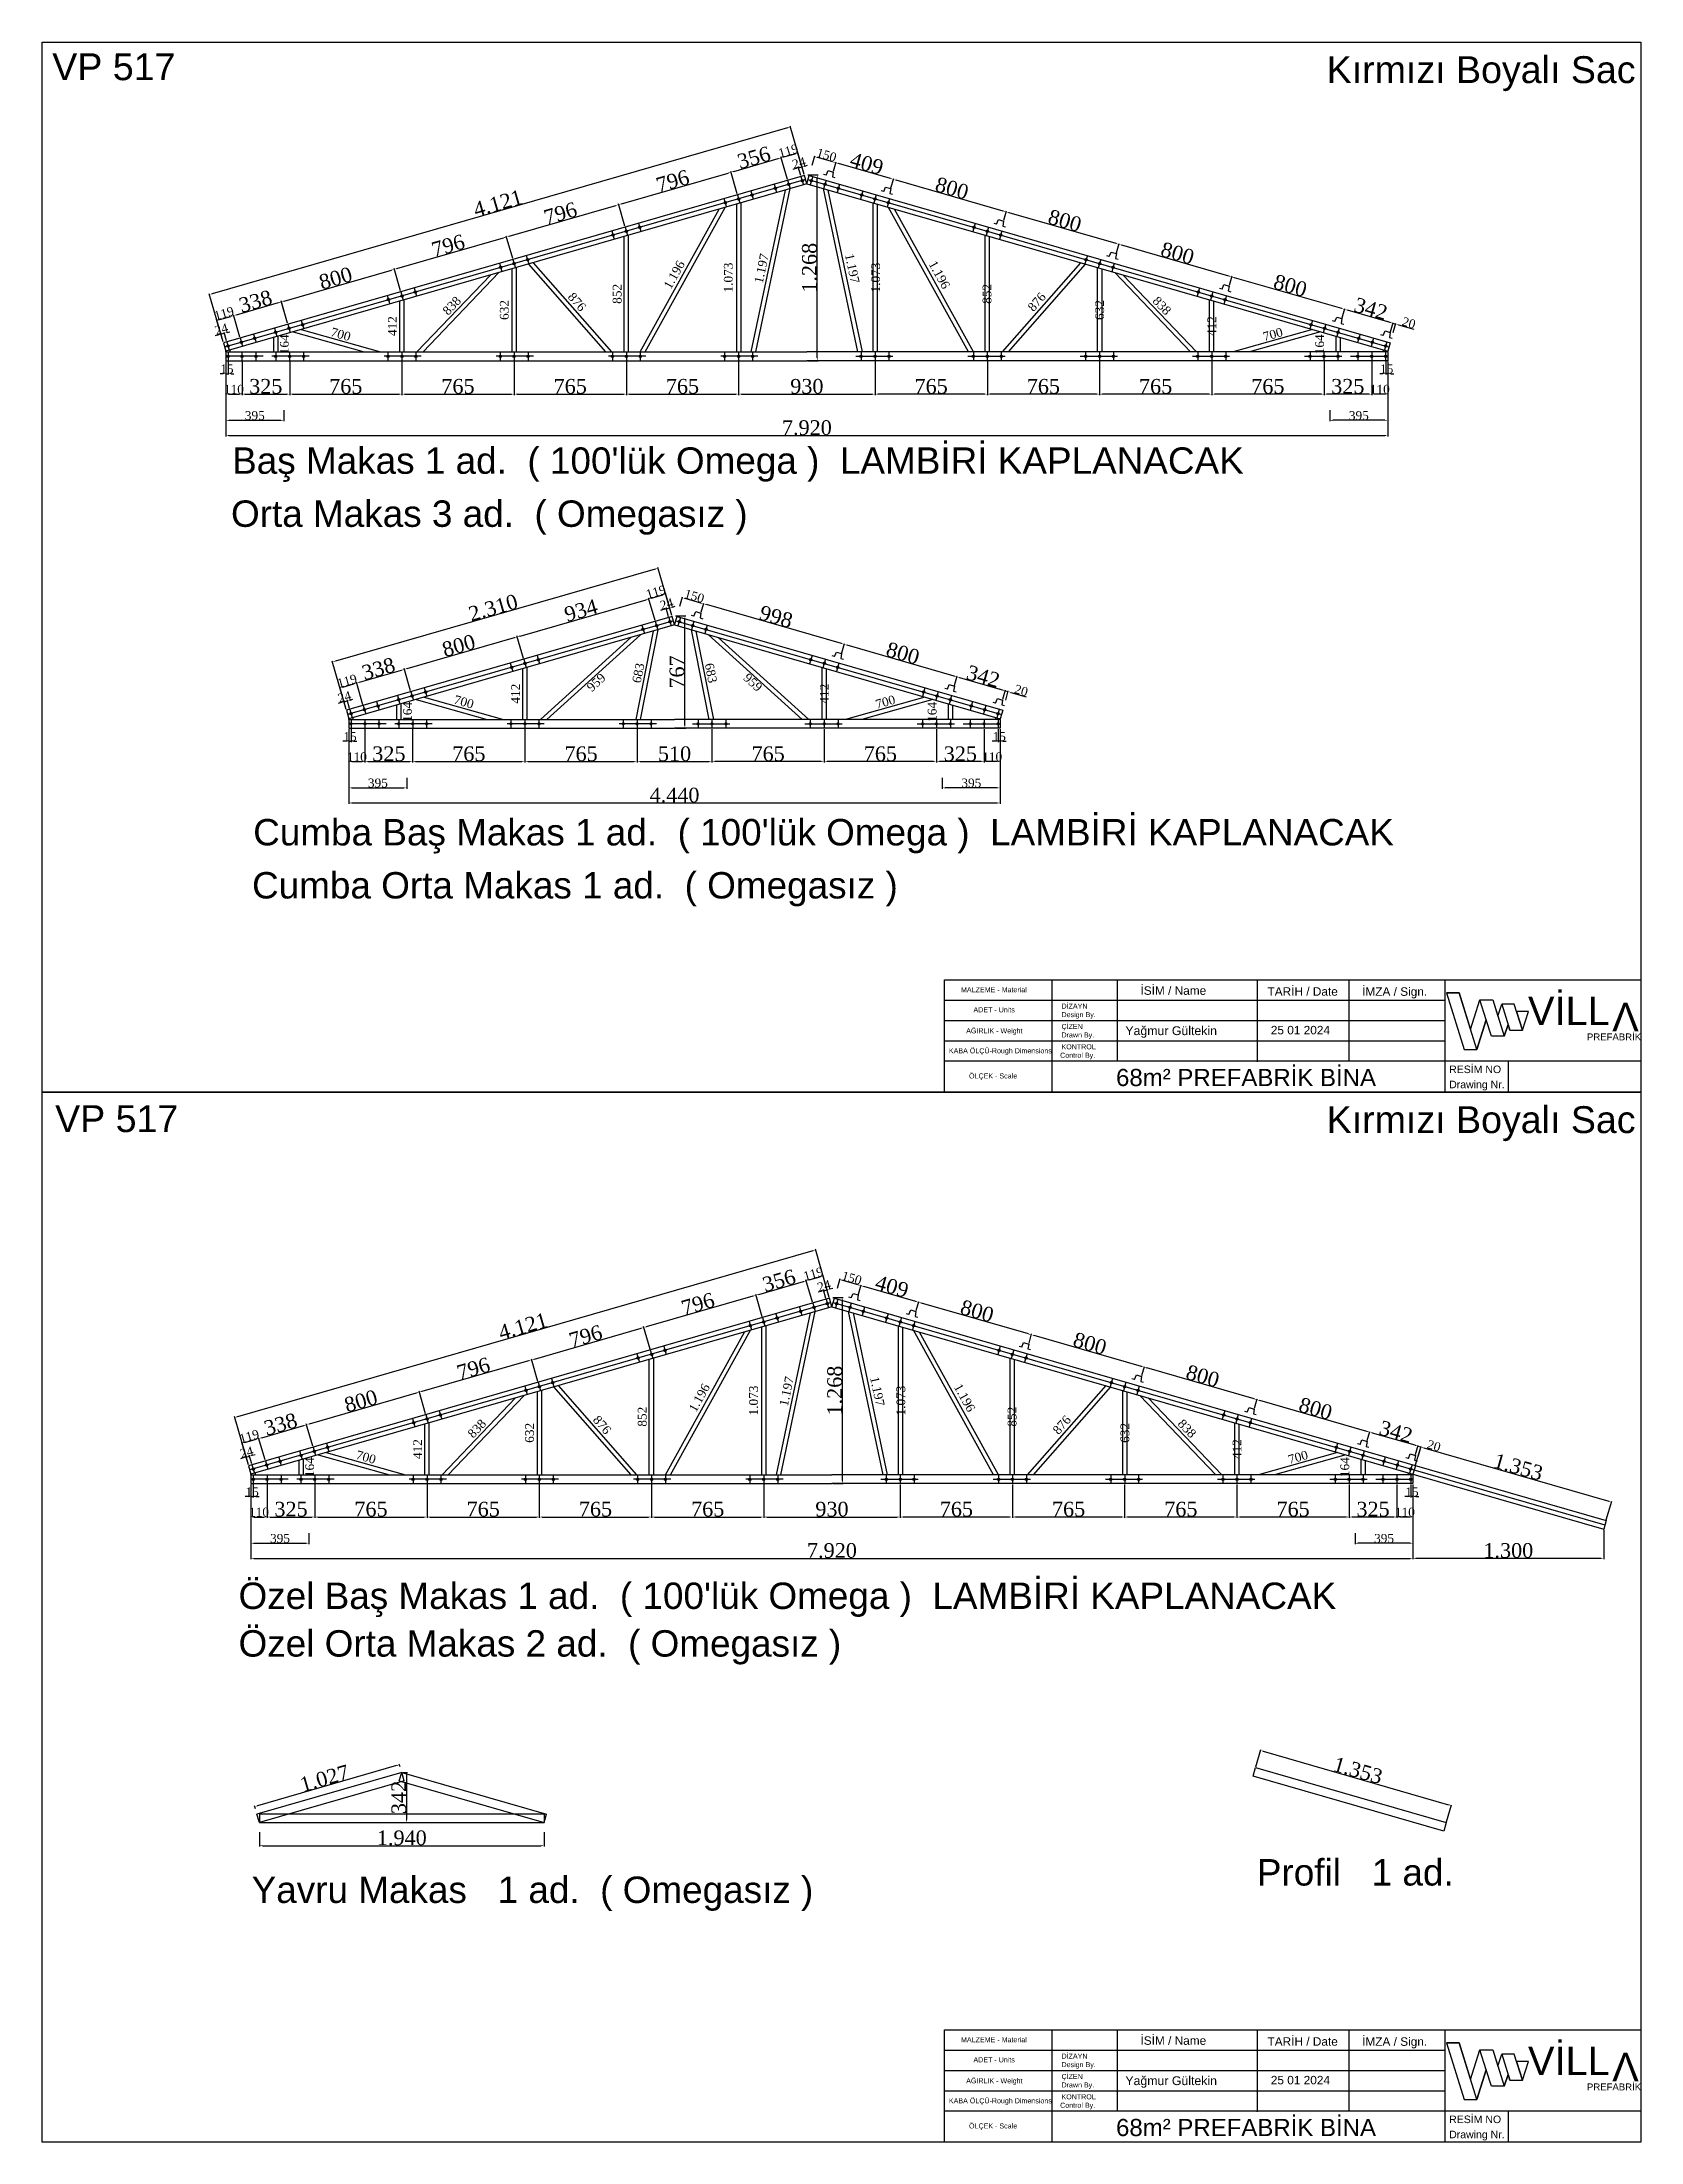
# Model space of a CAD drawing. Header units: millimetres. Extents: x 204298 to 220821, y -217696 to -203281.
# Drawn here: x 209923 to 220821, y -217696 to -203379 of the extents above; entities that cross this region are included whole.
import ezdxf
from ezdxf.enums import TextEntityAlignment as Align

# ---------------------------------------------------------------- set-up
doc = ezdxf.new("R2010")
doc.units = ezdxf.units.MM
doc.header["$MEASUREMENT"] = 0
for name, color, linetype in [('1', 250, 'Continuous'), ('Block1', 255, 'Continuous'), ('DUVAR', 7, 'Continuous'), ('ZEMİN', 191, 'Continuous'), ('ÖLÇÜLENDİRME', 121, 'Continuous')]:
    doc.layers.add(name, color=color, linetype=linetype)
doc.styles.add('133', font='times.ttf')
doc.styles.get("Standard").update_dxf_attribs({"font": 'arial.ttf'})
doc.dimstyles.new('MAKAS', dxfattribs={"dimscale": 20, "dimtxt": 1.3, "dimasz": 1, "dimexe": 0.3, "dimexo": 0.3, "dimgap": 0.1, "dimtad": 1, "dimrnd": 1, "dimzin": 12, "dimdsep": 46, "dimlunit": 6, "dimtxsty": '133', "dimcen": 0.8, "dimdle": 0.0005, "dimclrd": 4, "dimclre": 6, "dimclrt": 2, "dimazin": 3, "dimtfac": 1, "dimtmove": 0, "dimatfit": 2, "dimldrblk": 'DOTSMALL', "dimfxl": 0, "dimtolj": 1, "dimtzin": 0, "dimarcsym": 0})
doc.dimstyles.new('makas 1', dxfattribs={"dimscale": 20, "dimtxt": 3, "dimasz": 1.2, "dimexe": 0.3, "dimexo": 0.3, "dimgap": 0.1, "dimtad": 1, "dimrnd": 1, "dimzin": 12, "dimdsep": 46, "dimlunit": 6, "dimtxsty": '133', "dimblk": 'NONE', "dimcen": 0.8, "dimdle": 0.0005, "dimse1": 1, "dimse2": 1, "dimsd1": 1, "dimsd2": 1, "dimclrd": 105, "dimclre": 42, "dimclrt": 2, "dimazin": 3, "dimtfac": 1, "dimtmove": 0, "dimatfit": 2, "dimldrblk": 'NONE', "dimfxl": 0, "dimtolj": 1, "dimtzin": 0, "dimarcsym": 0})

msp = doc.modelspace()

# ---------------------------------------------------------------- texts
at = {"attachment_point": 1}
for s, insert, char_height in [('{\\f@Arial Unicode MS|b0|i0|c162|p34;VİLL}', (220050.967, -209887.693), 194.0625), ('{\\f@Arial Unicode MS|b0|i0|c162|p34;PREFABRİK}', (220453.247, -210138.342), 46.575), ('{\\f@Arial Unicode MS|b0|i0|c162|p34;VİLL}', (220050.967, -217046.022), 194.0625), ('{\\f@Arial Unicode MS|b0|i0|c162|p34;PREFABRİK}', (220453.247, -217296.671), 46.575)]:
    msp.add_mtext_dynamic_manual_height_columns(s, width=1137.80697, gutter_width=12.5, heights=[297.917], dxfattribs=dict(at, insert=insert, char_height=char_height))
at = {"char_height": 194.0625, "attachment_point": 1, "rotation": 180}
for insert in [(220805.904, -210123.281), (220805.904, -217281.61)]:
    msp.add_mtext_dynamic_manual_height_columns('{\\f@Arial Unicode MS|b0|i0|c162|p34;V}', width=1137.80697, gutter_width=12.5, heights=[297.917], dxfattribs=dict(at, insert=insert))
at = {"layer": '1', "color": 0, "lineweight": 25}
for s, height, p in [('MALZEME - Material', 34.6244, (216186.5, -209857.412)), ('İSİM / Name', 57.70734, (217409.882, -209874.776)), ('TARİH / Date', 57.70734, (218275.647, -209880.952)), ('İMZA / Sign.', 57.70734, (218920.455, -209881.568)), ('ADET - Units', 34.6244, (216271.221, -209994.399)), ('DİZAYN', 34.6244, (216871.356, -209969.419)), ('Design By.', 34.6244, (216871.356, -210027.126)), ('AĞIRLIK - Weight', 34.6244, (216221.724, -210137.627)), ('ÇİZEN', 34.6244, (216871.356, -210107.916)), ('Drawn By.', 34.6244, (216871.356, -210165.623)), ('Yağmur Gültekin', 60.01563, (217306.85, -210149.482)), ('KABA ÖLÇÜ-Rough Dimensions', 34.6244, (216104.142, -210273.759)), ('Control By.', 34.6244, (216861.946, -210304.121)), ('KONTROL', 34.6244, (216871.356, -210246.414)), ('ÖLÇEK - Scale', 34.6244, (216241.282, -210445.087)), ('RESİM NO', 51.2954, (219513.705, -210408.47)), ('Drawing Nr.', 51.29541, (219513.705, -210511.77)), ('MALZEME - Material', 34.6244, (216186.5, -217015.741)), ('İSİM / Name', 57.70734, (217409.882, -217033.105)), ('TARİH / Date', 57.70734, (218275.647, -217039.281)), ('İMZA / Sign.', 57.70734, (218920.455, -217039.897)), ('ADET - Units', 34.6244, (216271.221, -217152.728)), ('DİZAYN', 34.6244, (216871.356, -217127.748)), ('Design By.', 34.6244, (216871.356, -217185.455)), ('AĞIRLIK - Weight', 34.6244, (216221.724, -217295.956)), ('ÇİZEN', 34.6244, (216871.356, -217266.245)), ('Drawn By.', 34.6244, (216871.356, -217323.952)), ('Yağmur Gültekin', 60.01563, (217306.85, -217307.811)), ('KABA ÖLÇÜ-Rough Dimensions', 34.6244, (216104.142, -217432.088)), ('Control By.', 34.6244, (216861.946, -217462.45)), ('KONTROL', 34.6244, (216871.356, -217404.743)), ('ÖLÇEK - Scale', 34.6244, (216241.282, -217603.416)), ('RESİM NO', 51.2954, (219513.705, -217566.799)), ('Drawing Nr.', 51.29541, (219513.705, -217670.099))]:
    msp.add_text(s, height=height, dxfattribs=at).set_placement(p)
for p in [(218701.558, -210144.424), (218701.558, -217302.753)]:
    msp.add_text('25 01 2024', height=57.7073, dxfattribs=at).set_placement(p, align=Align.RIGHT)
for p in [(218129.256, -210497.035), (218129.256, -217655.364)]:
    msp.add_text('68m² PREFABRİK BİNA', height=117.07034, dxfattribs=at).set_placement(p, align=Align.CENTER)
at = {"layer": 'ÖLÇÜLENDİRME', "color": 2}
for p in [(209992.46, -203639.256), (210012.059, -210810.754)]:
    msp.add_text('VP 517', height=183.279, dxfattribs=at).set_placement(p)
at = {"layer": 'ÖLÇÜLENDİRME', "color": 2, "attachment_point": 1}
for s, insert, char_height, width in [('Kırmızı Boyalı Sac', (218678.752, -203475.887), 183.27904, 7657.25151), ("Baş Makas 1 ad.  ( 100'lük Omega )  LAMBİRİ KAPLANACAK", (211218.649, -206142.797), 180, 11477.02618), ('Orta Makas 3 ad.  ( Omegasız )', (211210.981, -206504.498), 180, 11477.02618), ("Cumba Baş Makas 1 ad.  ( 100'lük Omega )  LAMBİRİ KAPLANACAK", (211361.936, -208676.342), 180, 11477.02618), ('Cumba Orta Makas 1 ad.  ( Omegasız )', (211354.268, -209038.043), 180, 11477.02618), ('Kırmızı Boyalı Sac', (218678.752, -210634.216), 183.27904, 7657.25151), ("Özel Baş Makas 1 ad.  ( 100'lük Omega )  LAMBİRİ KAPLANACAK", (211262.326, -213881.919), 180, 11477.02618), ('Özel Orta Makas 2 ad.  ( Omegasız )  ', (211262.326, -214206.606), 180, 11477.02618), ('Yavru Makas   1 ad.  ( Omegasız )', (211351.426, -215886.019), 180, 11477.02618), ('Profil   1 ad.  ', (218203.215, -215767.274), 180, 11477.02618)]:
    msp.add_mtext(s, dxfattribs=dict(at, insert=insert, char_height=char_height, width=width))

# ---------------------------------------------------------------- blocks, each defined once
blk = doc.blocks.new('*D7217')
at = {"layer": 'Defpoints', "color": 0}
for p in [(211159, -205430), (211165, -205365), (211182, -205423)]:
    blk.add_point(p, dxfattribs=at)
at = {"layer": 'ÖLÇÜLENDİRME', "color": 4, "lineweight": -2, "ltscale": 0.5}
for p, q in [((211123, -205377), (211104, -205382)), ((211142, -205371), (211165, -205365)), ((211185, -205359), (211204, -205354))]:
    blk.add_line(p, q, dxfattribs=at)
at = {"layer": 'ÖLÇÜLENDİRME', "color": 6, "lineweight": -2, "ltscale": 0.5}
for p, q in [((211157, -205424), (211141, -205366)), ((211181, -205417), (211164, -205359))]:
    blk.add_line(p, q, dxfattribs=at)
at = {"layer": 'ÖLÇÜLENDİRME', "color": 4}
for points in [[(211124, -205380), (211122, -205374), (211142, -205371)], [(211184, -205356), (211186, -205362), (211165, -205365)]]:
    blk.add_solid(points, dxfattribs=at)
at = {"layer": 'ÖLÇÜLENDİRME', "color": 2, "insert": (211145, -205337), "char_height": 60, "attachment_point": 5, "rotation": 16.0764, "style": '133'}
blk.add_mtext('\\A1;24', dxfattribs=at)
blk = doc.blocks.new('_DotSmall')
at = {"color": 0, "linetype": 'ByBlock', "const_width": 0.5}
blk.add_lwpolyline([(-0.0625, 0, 1), (0.0625, 0, 1)], format="xyb", close=True, dxfattribs=at)
blk = doc.blocks.new('*D7218')
at = {"layer": 'Defpoints', "color": 0}
for p in [(211230, -205244), (211159, -205430), (211274, -205397)]:
    blk.add_point(p, dxfattribs=at)
at = {"layer": 'ÖLÇÜLENDİRME', "color": 6, "lineweight": -2, "ltscale": 0.5}
for p, q in [((211157, -205424), (211113, -205271)), ((211272, -205391), (211228, -205238))]:
    blk.add_line(p, q, dxfattribs=at)
at = {"layer": 'ÖLÇÜLENDİRME', "color": 4, "lineweight": -2, "ltscale": 0.5}
blk.add_line((211134, -205272), (211210, -205250), dxfattribs=at)
at = {"layer": 'ÖLÇÜLENDİRME', "color": 4}
for points in [[(211133, -205268), (211135, -205275), (211115, -205277)], [(211211, -205253), (211209, -205246), (211230, -205244)]]:
    blk.add_solid(points, dxfattribs=at)
at = {"layer": 'ÖLÇÜLENDİRME', "color": 2, "insert": (211163, -205229), "char_height": 60, "attachment_point": 5, "rotation": 16.0764, "style": '133'}
blk.add_mtext('\\A1;119', dxfattribs=at)
blk = doc.blocks.new('*D7219')
at = {"layer": 'Defpoints', "color": 0}
for p in [(211555, -205150), (211274, -205397), (211599, -205303)]:
    blk.add_point(p, dxfattribs=at)
at = {"layer": 'ÖLÇÜLENDİRME', "color": 4, "lineweight": -2, "ltscale": 0.5}
blk.add_line((211249, -205239), (211535, -205156), dxfattribs=at)
at = {"layer": 'ÖLÇÜLENDİRME', "color": 6, "lineweight": -2, "ltscale": 0.5}
for p, q in [((211597, -205297), (211553, -205145)), ((211272, -205391), (211228, -205238))]:
    blk.add_line(p, q, dxfattribs=at)
at = {"layer": 'ÖLÇÜLENDİRME', "color": 4}
for points in [[(211536, -205159), (211534, -205153), (211555, -205150)], [(211248, -205235), (211250, -205242), (211230, -205244)]]:
    blk.add_solid(points, dxfattribs=at)
at = {"layer": 'ÖLÇÜLENDİRME', "color": 2, "insert": (211378, -205147), "char_height": 100, "attachment_point": 5, "rotation": 16.0764, "style": '133'}
blk.add_mtext('\\A1;338', dxfattribs=at)
blk = doc.blocks.new('*D7220')
at = {"layer": 'Defpoints', "color": 0}
for p in [(212323, -204929), (212367, -205082), (211599, -205303)]:
    blk.add_point(p, dxfattribs=at)
at = {"layer": 'ÖLÇÜLENDİRME', "color": 4, "lineweight": -2, "ltscale": 0.5}
blk.add_line((211574, -205145), (212304, -204934), dxfattribs=at)
at = {"layer": 'ÖLÇÜLENDİRME', "color": 6, "lineweight": -2, "ltscale": 0.5}
for p, q in [((212366, -205076), (212322, -204923)), ((211597, -205297), (211553, -205144))]:
    blk.add_line(p, q, dxfattribs=at)
at = {"layer": 'ÖLÇÜLENDİRME', "color": 4}
for points in [[(212305, -204937), (212303, -204931), (212323, -204929)], [(211573, -205141), (211575, -205148), (211555, -205150)]]:
    blk.add_solid(points, dxfattribs=at)
at = {"layer": 'ÖLÇÜLENDİRME', "color": 2, "insert": (211924, -204989), "char_height": 100, "attachment_point": 5, "rotation": 16.0764, "style": '133'}
blk.add_mtext('\\A1;800', dxfattribs=at)
blk = doc.blocks.new('*D7221')
at = {"layer": 'Defpoints', "color": 0}
for p in [(213088, -204708), (213132, -204861), (212367, -205082)]:
    blk.add_point(p, dxfattribs=at)
at = {"layer": 'ÖLÇÜLENDİRME', "color": 4, "lineweight": -2, "ltscale": 0.5}
blk.add_line((212342, -204923), (213069, -204714), dxfattribs=at)
at = {"layer": 'ÖLÇÜLENDİRME', "color": 6, "lineweight": -2, "ltscale": 0.5}
for p, q in [((213131, -204855), (213087, -204702)), ((212366, -205076), (212322, -204923))]:
    blk.add_line(p, q, dxfattribs=at)
at = {"layer": 'ÖLÇÜLENDİRME', "color": 4}
for points in [[(213070, -204717), (213068, -204710), (213088, -204708)], [(212342, -204920), (212343, -204926), (212323, -204929)]]:
    blk.add_solid(points, dxfattribs=at)
at = {"layer": 'ÖLÇÜLENDİRME', "color": 2, "insert": (212691, -204767), "char_height": 100, "attachment_point": 5, "rotation": 16.0764, "style": '133'}
blk.add_mtext('\\A1;796', dxfattribs=at)
blk = doc.blocks.new('*D7222')
at = {"layer": 'Defpoints', "color": 0}
for p in [(213853, -204488), (213897, -204641), (213132, -204861)]:
    blk.add_point(p, dxfattribs=at)
at = {"layer": 'ÖLÇÜLENDİRME', "color": 4, "lineweight": -2, "ltscale": 0.5}
blk.add_line((213107, -204703), (213834, -204493), dxfattribs=at)
at = {"layer": 'ÖLÇÜLENDİRME', "color": 6, "lineweight": -2, "ltscale": 0.5}
for p, q in [((213896, -204635), (213852, -204482)), ((213131, -204855), (213087, -204702))]:
    blk.add_line(p, q, dxfattribs=at)
at = {"layer": 'ÖLÇÜLENDİRME', "color": 4}
for points in [[(213835, -204496), (213833, -204490), (213853, -204488)], [(213107, -204699), (213108, -204706), (213088, -204708)]]:
    blk.add_solid(points, dxfattribs=at)
at = {"layer": 'ÖLÇÜLENDİRME', "color": 2, "insert": (213456, -204547), "char_height": 100, "attachment_point": 5, "rotation": 16.0764, "style": '133'}
blk.add_mtext('\\A1;796', dxfattribs=at)
blk = doc.blocks.new('*D7223')
at = {"layer": 'Defpoints', "color": 0}
for p in [(214618, -204267), (214662, -204420), (213897, -204641)]:
    blk.add_point(p, dxfattribs=at)
at = {"layer": 'ÖLÇÜLENDİRME', "color": 4, "lineweight": -2, "ltscale": 0.5}
blk.add_line((213872, -204482), (214599, -204273), dxfattribs=at)
at = {"layer": 'ÖLÇÜLENDİRME', "color": 6, "lineweight": -2, "ltscale": 0.5}
for p, q in [((214661, -204414), (214617, -204261)), ((213896, -204635), (213852, -204482))]:
    blk.add_line(p, q, dxfattribs=at)
at = {"layer": 'ÖLÇÜLENDİRME', "color": 4}
for points in [[(214600, -204276), (214598, -204269), (214618, -204267)], [(213872, -204479), (213873, -204485), (213853, -204488)]]:
    blk.add_solid(points, dxfattribs=at)
at = {"layer": 'ÖLÇÜLENDİRME', "color": 2, "insert": (214221, -204327), "char_height": 100, "attachment_point": 5, "rotation": 16.0764, "style": '133'}
blk.add_mtext('\\A1;796', dxfattribs=at)
blk = doc.blocks.new('*D7224')
at = {"layer": 'Defpoints', "color": 0}
for p in [(214960, -204169), (214662, -204420), (215004, -204322)]:
    blk.add_point(p, dxfattribs=at)
at = {"layer": 'ÖLÇÜLENDİRME', "color": 6, "lineweight": -2, "ltscale": 0.5}
for p, q in [((214661, -204414), (214617, -204261)), ((215003, -204316), (214959, -204163))]:
    blk.add_line(p, q, dxfattribs=at)
at = {"layer": 'ÖLÇÜLENDİRME', "color": 4, "lineweight": -2, "ltscale": 0.5}
blk.add_line((214637, -204262), (214941, -204174), dxfattribs=at)
at = {"layer": 'ÖLÇÜLENDİRME', "color": 4}
for points in [[(214637, -204258), (214638, -204265), (214618, -204267)], [(214942, -204177), (214940, -204171), (214960, -204169)]]:
    blk.add_solid(points, dxfattribs=at)
at = {"layer": 'ÖLÇÜLENDİRME', "color": 2, "insert": (214775, -204167), "char_height": 100, "attachment_point": 5, "rotation": 16.0764, "style": '133'}
blk.add_mtext('\\A1;356', dxfattribs=at)
blk = doc.blocks.new('*D7225')
at = {"layer": 'Defpoints', "color": 0}
for p in [(215075, -204136), (215119, -204289), (215004, -204322)]:
    blk.add_point(p, dxfattribs=at)
at = {"layer": 'ÖLÇÜLENDİRME', "color": 4, "lineweight": -2, "ltscale": 0.5}
blk.add_line((214980, -204163), (215056, -204141), dxfattribs=at)
at = {"layer": 'ÖLÇÜLENDİRME', "color": 6, "lineweight": -2, "ltscale": 0.5}
for p, q in [((215117, -204283), (215073, -204130)), ((215003, -204316), (214959, -204163))]:
    blk.add_line(p, q, dxfattribs=at)
at = {"layer": 'ÖLÇÜLENDİRME', "color": 4}
for points in [[(215057, -204145), (215055, -204138), (215075, -204136)], [(214979, -204160), (214981, -204167), (214960, -204169)]]:
    blk.add_solid(points, dxfattribs=at)
at = {"layer": 'ÖLÇÜLENDİRME', "color": 2, "insert": (215009, -204121), "char_height": 60, "attachment_point": 5, "rotation": 16.0764, "style": '133'}
blk.add_mtext('\\A1;119', dxfattribs=at)
blk = doc.blocks.new('*D7226')
at = {"layer": 'Defpoints', "color": 0}
for p in [(215096, -204295), (215102, -204230), (215119, -204289)]:
    blk.add_point(p, dxfattribs=at)
at = {"layer": 'ÖLÇÜLENDİRME', "color": 4, "lineweight": -2, "ltscale": 0.5}
for p, q in [((215060, -204242), (215040, -204248)), ((215079, -204237), (215102, -204230)), ((215121, -204225), (215141, -204219))]:
    blk.add_line(p, q, dxfattribs=at)
at = {"layer": 'ÖLÇÜLENDİRME', "color": 6, "lineweight": -2, "ltscale": 0.5}
for p, q in [((215094, -204290), (215077, -204231)), ((215117, -204283), (215101, -204224))]:
    blk.add_line(p, q, dxfattribs=at)
at = {"layer": 'ÖLÇÜLENDİRME', "color": 4}
for points in [[(215061, -204246), (215059, -204239), (215079, -204237)], [(215120, -204221), (215122, -204228), (215102, -204230)]]:
    blk.add_solid(points, dxfattribs=at)
at = {"layer": 'ÖLÇÜLENDİRME', "color": 2, "insert": (215082, -204203), "char_height": 60, "attachment_point": 5, "rotation": 16.0764, "style": '133'}
blk.add_mtext('\\A1;24', dxfattribs=at)
blk = doc.blocks.new('*D7227')
at = {"layer": 'Defpoints', "color": 0}
for p in [(215119, -204289), (211064, -205101), (211159, -205430)]:
    blk.add_point(p, dxfattribs=at)
at = {"layer": 'ÖLÇÜLENDİRME', "color": 4, "lineweight": -2, "ltscale": 0.5}
blk.add_line((215005, -203965), (211083, -205095), dxfattribs=at)
at = {"layer": 'ÖLÇÜLENDİRME', "color": 6, "lineweight": -2, "ltscale": 0.5}
for p, q in [((215117, -204283), (215023, -203954)), ((211157, -205424), (211063, -205095))]:
    blk.add_line(p, q, dxfattribs=at)
at = {"layer": 'ÖLÇÜLENDİRME', "color": 4}
for points in [[(215006, -203968), (215004, -203962), (215024, -203959)], [(211082, -205092), (211084, -205098), (211064, -205101)]]:
    blk.add_solid(points, dxfattribs=at)
at = {"layer": 'ÖLÇÜLENDİRME', "color": 2, "insert": (213030, -204479), "char_height": 100, "attachment_point": 5, "rotation": 16.0764, "style": '133'}
blk.add_mtext('\\A1;4.121', dxfattribs=at)
blk = doc.blocks.new('*D7228')
at = {"layer": 'Defpoints', "color": 0}
for p in [(211176, -205552), (211191, -205552), (211191, -205641)]:
    blk.add_point(p, dxfattribs=at)
at = {"layer": 'ÖLÇÜLENDİRME', "color": 6, "lineweight": -2, "ltscale": 0.5}
for p, q in [((211176, -205558), (211176, -205647)), ((211191, -205558), (211191, -205647))]:
    blk.add_line(p, q, dxfattribs=at)
at = {"layer": 'ÖLÇÜLENDİRME', "color": 4, "lineweight": -2, "ltscale": 0.5}
for p, q in [((211156, -205641), (211136, -205641)), ((211176, -205641), (211191, -205641)), ((211211, -205641), (211231, -205641))]:
    blk.add_line(p, q, dxfattribs=at)
at = {"layer": 'ÖLÇÜLENDİRME', "color": 4}
for points in [[(211156, -205644), (211156, -205638), (211176, -205641)], [(211211, -205638), (211211, -205644), (211191, -205641)]]:
    blk.add_solid(points, dxfattribs=at)
at = {"layer": 'ÖLÇÜLENDİRME', "color": 2, "insert": (211183, -205608), "char_height": 60, "attachment_point": 5, "style": '133'}
blk.add_mtext('\\A1;15', dxfattribs=at)
blk = doc.blocks.new('*D7229')
at = {"layer": 'Defpoints', "color": 0}
for p in [(211176, -205552), (211286, -205552), (211286, -205780)]:
    blk.add_point(p, dxfattribs=at)
at = {"layer": 'ÖLÇÜLENDİRME', "color": 6, "lineweight": -2, "ltscale": 0.5}
for p, q in [((211176, -205558), (211176, -205786)), ((211286, -205558), (211286, -205786))]:
    blk.add_line(p, q, dxfattribs=at)
at = {"layer": 'ÖLÇÜLENDİRME', "color": 4, "lineweight": -2, "ltscale": 0.5}
blk.add_line((211196, -205780), (211266, -205780), dxfattribs=at)
at = {"layer": 'ÖLÇÜLENDİRME', "color": 4}
for points in [[(211196, -205776), (211196, -205783), (211176, -205780)], [(211266, -205783), (211266, -205776), (211286, -205780)]]:
    blk.add_solid(points, dxfattribs=at)
at = {"layer": 'ÖLÇÜLENDİRME', "color": 2, "insert": (211231, -205747), "char_height": 60, "attachment_point": 5, "style": '133'}
blk.add_mtext('\\A1;110', dxfattribs=at)
blk = doc.blocks.new('*D7230')
at = {"layer": 'Defpoints', "color": 0}
for p in [(211286, -205552), (211611, -205552), (211611, -205780)]:
    blk.add_point(p, dxfattribs=at)
at = {"layer": 'ÖLÇÜLENDİRME', "color": 6, "lineweight": -2, "ltscale": 0.5}
for p, q in [((211286, -205558), (211286, -205786)), ((211611, -205558), (211611, -205786))]:
    blk.add_line(p, q, dxfattribs=at)
at = {"layer": 'ÖLÇÜLENDİRME', "color": 4, "lineweight": -2, "ltscale": 0.5}
blk.add_line((211306, -205780), (211591, -205780), dxfattribs=at)
at = {"layer": 'ÖLÇÜLENDİRME', "color": 4}
for points in [[(211306, -205776), (211306, -205783), (211286, -205780)], [(211591, -205783), (211591, -205776), (211611, -205780)]]:
    blk.add_solid(points, dxfattribs=at)
at = {"layer": 'ÖLÇÜLENDİRME', "color": 2, "insert": (211448, -205727), "char_height": 100, "attachment_point": 5, "style": '133'}
blk.add_mtext('\\A1;325', dxfattribs=at)
blk = doc.blocks.new('*D7231')
at = {"layer": 'Defpoints', "color": 0}
for p in [(211611, -205552), (212376, -205552), (212376, -205780)]:
    blk.add_point(p, dxfattribs=at)
at = {"layer": 'ÖLÇÜLENDİRME', "color": 6, "lineweight": -2, "ltscale": 0.5}
for p, q in [((211611, -205558), (211611, -205786)), ((212376, -205558), (212376, -205786))]:
    blk.add_line(p, q, dxfattribs=at)
at = {"layer": 'ÖLÇÜLENDİRME', "color": 4, "lineweight": -2, "ltscale": 0.5}
blk.add_line((211631, -205780), (212356, -205780), dxfattribs=at)
at = {"layer": 'ÖLÇÜLENDİRME', "color": 4}
for points in [[(211631, -205776), (211631, -205783), (211611, -205780)], [(212356, -205783), (212356, -205776), (212376, -205780)]]:
    blk.add_solid(points, dxfattribs=at)
at = {"layer": 'ÖLÇÜLENDİRME', "color": 2, "insert": (211993, -205727), "char_height": 100, "attachment_point": 5, "style": '133'}
blk.add_mtext('\\A1;765', dxfattribs=at)
blk = doc.blocks.new('*D7232')
at = {"layer": 'Defpoints', "color": 0}
for p in [(212376, -205552), (213141, -205552), (213141, -205780)]:
    blk.add_point(p, dxfattribs=at)
at = {"layer": 'ÖLÇÜLENDİRME', "color": 6, "lineweight": -2, "ltscale": 0.5}
for p, q in [((212376, -205558), (212376, -205786)), ((213141, -205558), (213141, -205786))]:
    blk.add_line(p, q, dxfattribs=at)
at = {"layer": 'ÖLÇÜLENDİRME', "color": 4, "lineweight": -2, "ltscale": 0.5}
blk.add_line((212396, -205780), (213121, -205780), dxfattribs=at)
at = {"layer": 'ÖLÇÜLENDİRME', "color": 4}
for points in [[(212396, -205776), (212396, -205783), (212376, -205780)], [(213121, -205783), (213121, -205776), (213141, -205780)]]:
    blk.add_solid(points, dxfattribs=at)
at = {"layer": 'ÖLÇÜLENDİRME', "color": 2, "insert": (212758, -205727), "char_height": 100, "attachment_point": 5, "style": '133'}
blk.add_mtext('\\A1;765', dxfattribs=at)
blk = doc.blocks.new('*D7233')
at = {"layer": 'Defpoints', "color": 0}
for p in [(213141, -205552), (213906, -205552), (213906, -205780)]:
    blk.add_point(p, dxfattribs=at)
at = {"layer": 'ÖLÇÜLENDİRME', "color": 6, "lineweight": -2, "ltscale": 0.5}
for p, q in [((213141, -205558), (213141, -205786)), ((213906, -205558), (213906, -205786))]:
    blk.add_line(p, q, dxfattribs=at)
at = {"layer": 'ÖLÇÜLENDİRME', "color": 4, "lineweight": -2, "ltscale": 0.5}
blk.add_line((213161, -205780), (213886, -205780), dxfattribs=at)
at = {"layer": 'ÖLÇÜLENDİRME', "color": 4}
for points in [[(213161, -205776), (213161, -205783), (213141, -205780)], [(213886, -205783), (213886, -205776), (213906, -205780)]]:
    blk.add_solid(points, dxfattribs=at)
at = {"layer": 'ÖLÇÜLENDİRME', "color": 2, "insert": (213523, -205727), "char_height": 100, "attachment_point": 5, "style": '133'}
blk.add_mtext('\\A1;765', dxfattribs=at)
blk = doc.blocks.new('*D7234')
at = {"layer": 'Defpoints', "color": 0}
for p in [(213906, -205552), (214671, -205552), (214671, -205780)]:
    blk.add_point(p, dxfattribs=at)
at = {"layer": 'ÖLÇÜLENDİRME', "color": 6, "lineweight": -2, "ltscale": 0.5}
for p, q in [((213906, -205558), (213906, -205786)), ((214671, -205558), (214671, -205786))]:
    blk.add_line(p, q, dxfattribs=at)
at = {"layer": 'ÖLÇÜLENDİRME', "color": 4, "lineweight": -2, "ltscale": 0.5}
blk.add_line((213926, -205780), (214651, -205780), dxfattribs=at)
at = {"layer": 'ÖLÇÜLENDİRME', "color": 4}
for points in [[(213926, -205776), (213926, -205783), (213906, -205780)], [(214651, -205783), (214651, -205776), (214671, -205780)]]:
    blk.add_solid(points, dxfattribs=at)
at = {"layer": 'ÖLÇÜLENDİRME', "color": 2, "insert": (214288, -205727), "char_height": 100, "attachment_point": 5, "style": '133'}
blk.add_mtext('\\A1;765', dxfattribs=at)
blk = doc.blocks.new('*D7235')
at = {"layer": 'Defpoints', "color": 0}
for p in [(214671, -205552), (215601, -205605), (215601, -205780)]:
    blk.add_point(p, dxfattribs=at)
at = {"layer": 'ÖLÇÜLENDİRME', "color": 6, "lineweight": -2, "ltscale": 0.5}
for p, q in [((214671, -205558), (214671, -205786)), ((215601, -205611), (215601, -205786))]:
    blk.add_line(p, q, dxfattribs=at)
at = {"layer": 'ÖLÇÜLENDİRME', "color": 4, "lineweight": -2, "ltscale": 0.5}
blk.add_line((214691, -205780), (215581, -205780), dxfattribs=at)
at = {"layer": 'ÖLÇÜLENDİRME', "color": 4}
for points in [[(214691, -205776), (214691, -205783), (214671, -205780)], [(215581, -205783), (215581, -205776), (215601, -205780)]]:
    blk.add_solid(points, dxfattribs=at)
at = {"layer": 'ÖLÇÜLENDİRME', "color": 2, "insert": (215136, -205727), "char_height": 100, "attachment_point": 5, "style": '133'}
blk.add_mtext('\\A1;930', dxfattribs=at)
blk = doc.blocks.new('*D7236')
at = {"layer": 'Defpoints', "color": 0}
for p in [(211176, -205884), (211571, -205884), (211571, -205958)]:
    blk.add_point(p, dxfattribs=at)
at = {"layer": 'ÖLÇÜLENDİRME', "color": 6, "lineweight": -2, "ltscale": 0.5}
for p, q in [((211176, -205890), (211176, -205964)), ((211571, -205890), (211571, -205964))]:
    blk.add_line(p, q, dxfattribs=at)
at = {"layer": 'ÖLÇÜLENDİRME', "color": 4, "lineweight": -2, "ltscale": 0.5}
blk.add_line((211196, -205958), (211551, -205958), dxfattribs=at)
at = {"layer": 'ÖLÇÜLENDİRME', "color": 4}
for points in [[(211196, -205955), (211196, -205962), (211176, -205958)], [(211551, -205962), (211551, -205955), (211571, -205958)]]:
    blk.add_solid(points, dxfattribs=at)
at = {"layer": 'ÖLÇÜLENDİRME', "color": 2, "insert": (211373, -205926), "char_height": 60, "attachment_point": 5, "style": '133'}
blk.add_mtext('\\A1;395', dxfattribs=at)
blk = doc.blocks.new('*D7237')
at = {"layer": 'Defpoints', "color": 0}
for p in [(211176, -205694), (219096, -205672), (219096, -206062)]:
    blk.add_point(p, dxfattribs=at)
at = {"layer": 'ÖLÇÜLENDİRME', "color": 6, "lineweight": -2, "ltscale": 0.5}
for p, q in [((211176, -205700), (211176, -206068)), ((219096, -205678), (219096, -206068))]:
    blk.add_line(p, q, dxfattribs=at)
at = {"layer": 'ÖLÇÜLENDİRME', "color": 4, "lineweight": -2, "ltscale": 0.5}
blk.add_line((211196, -206062), (219076, -206062), dxfattribs=at)
at = {"layer": 'ÖLÇÜLENDİRME', "color": 4}
for points in [[(211196, -206058), (211196, -206065), (211176, -206062)], [(219076, -206065), (219076, -206058), (219096, -206062)]]:
    blk.add_solid(points, dxfattribs=at)
at = {"layer": 'ÖLÇÜLENDİRME', "color": 2, "insert": (215136, -206009), "char_height": 100, "attachment_point": 5, "style": '133'}
blk.add_mtext('\\A1;7.920', dxfattribs=at)
blk = doc.blocks.new('*D7238')
at = {"layer": 'Defpoints', "color": 0}
for p in [(211516, -205358), (211516, -205522), (211608, -205522)]:
    blk.add_point(p, dxfattribs=at)
at = {"layer": 'Block1', "color": 2, "insert": (211575, -205440), "char_height": 60, "attachment_point": 5, "rotation": 90, "style": '133'}
blk.add_mtext('\\A1;164', dxfattribs=at)
blk = doc.blocks.new('_None')
blk = doc.blocks.new('*D7239')
at = {"layer": 'Defpoints', "color": 0}
for p in [(211607, -205332), (211614, -205308), (212281, -205522)]:
    blk.add_point(p, dxfattribs=at)
at = {"layer": 'Block1', "color": 2, "insert": (211959, -205372), "char_height": 60, "attachment_point": 5, "rotation": 344.2531, "style": '133'}
blk.add_mtext('\\A1;700', dxfattribs=at)
blk = doc.blocks.new('*D7240')
at = {"layer": 'Defpoints', "color": 0}
for p in [(212343, -205110), (212376, -205110), (212376, -205522)]:
    blk.add_point(p, dxfattribs=at)
at = {"layer": 'Block1', "color": 2, "insert": (212311, -205316), "char_height": 60, "attachment_point": 5, "rotation": 90, "style": '133'}
blk.add_mtext('\\A1;412', dxfattribs=at)
blk = doc.blocks.new('*D7241')
at = {"layer": 'Defpoints', "color": 0}
for p in [(213028, -204896), (213049, -204916), (212471, -205522)]:
    blk.add_point(p, dxfattribs=at)
at = {"layer": 'Block1', "color": 2, "insert": (212716, -205177), "char_height": 60, "attachment_point": 5, "rotation": 46.3033, "style": '133'}
blk.add_mtext('\\A1;838', dxfattribs=at)
blk = doc.blocks.new('*D7242')
at = {"layer": 'Defpoints', "color": 0}
for p in [(213107, -204890), (213141, -204890), (213141, -205522)]:
    blk.add_point(p, dxfattribs=at)
at = {"layer": 'Block1', "color": 2, "insert": (213074, -205206), "char_height": 60, "attachment_point": 5, "rotation": 90, "style": '133'}
blk.add_mtext('\\A1;632', dxfattribs=at)
blk = doc.blocks.new('*D7243')
at = {"layer": 'Defpoints', "color": 0}
for p in [(213232, -204864), (213255, -204844), (213811, -205522)]:
    blk.add_point(p, dxfattribs=at)
at = {"layer": 'Block1', "color": 2, "insert": (213569, -205151), "char_height": 60, "attachment_point": 5, "rotation": 311.32, "style": '133'}
blk.add_mtext('\\A1;876', dxfattribs=at)
blk = doc.blocks.new('*D7244')
at = {"layer": 'Defpoints', "color": 0}
for p in [(213875, -204669), (213906, -204669), (213906, -205522)]:
    blk.add_point(p, dxfattribs=at)
at = {"layer": 'Block1', "color": 2, "insert": (213843, -205096), "char_height": 60, "attachment_point": 5, "rotation": 90, "style": '133'}
blk.add_mtext('\\A1;852', dxfattribs=at)
blk = doc.blocks.new('*D7245')
at = {"layer": 'Defpoints', "color": 0}
for p in [(214550, -204459), (214579, -204475), (214001, -205522)]:
    blk.add_point(p, dxfattribs=at)
at = {"layer": 'Block1', "color": 2, "insert": (214232, -204966), "char_height": 60, "attachment_point": 5, "rotation": 61.0595, "style": '133'}
blk.add_mtext('\\A1;1.196', dxfattribs=at)
blk = doc.blocks.new('*D7246')
at = {"layer": 'Defpoints', "color": 0}
for p in [(214634, -204449), (214671, -204449), (214671, -205522)]:
    blk.add_point(p, dxfattribs=at)
at = {"layer": 'Block1', "color": 2, "insert": (214601, -204985), "char_height": 60, "attachment_point": 5, "rotation": 90, "style": '133'}
blk.add_mtext('\\A1;1.073', dxfattribs=at)
blk = doc.blocks.new('*D7247')
at = {"layer": 'Defpoints', "color": 0}
for p in [(215013, -204350), (214735, -205515), (214766, -205522)]:
    blk.add_point(p, dxfattribs=at)
at = {"layer": 'ZEMİN', "color": 2, "insert": (214827, -204923), "char_height": 60, "attachment_point": 5, "rotation": 78.0892, "style": '133'}
blk.add_mtext('\\A1;1.197', dxfattribs=at)
blk = doc.blocks.new('*D7248')
at = {"layer": 'Defpoints', "color": 0}
for p in [(219081, -205552), (219096, -205552), (219081, -205641)]:
    blk.add_point(p, dxfattribs=at)
at = {"layer": 'ÖLÇÜLENDİRME', "color": 6, "lineweight": -2, "ltscale": 0.5}
for p, q in [((219081, -205558), (219081, -205647)), ((219096, -205558), (219096, -205647))]:
    blk.add_line(p, q, dxfattribs=at)
at = {"layer": 'ÖLÇÜLENDİRME', "color": 4, "lineweight": -2, "ltscale": 0.5}
for p, q in [((219061, -205641), (219041, -205641)), ((219096, -205641), (219081, -205641)), ((219116, -205641), (219136, -205641))]:
    blk.add_line(p, q, dxfattribs=at)
at = {"layer": 'ÖLÇÜLENDİRME', "color": 4}
for points in [[(219061, -205644), (219061, -205638), (219081, -205641)], [(219116, -205638), (219116, -205644), (219096, -205641)]]:
    blk.add_solid(points, dxfattribs=at)
at = {"layer": 'ÖLÇÜLENDİRME', "color": 2, "insert": (219088, -205608), "char_height": 60, "attachment_point": 5, "style": '133'}
blk.add_mtext('\\A1;15', dxfattribs=at)
blk = doc.blocks.new('*D7249')
at = {"layer": 'Defpoints', "color": 0}
for p in [(218986, -205552), (219096, -205552), (218986, -205780)]:
    blk.add_point(p, dxfattribs=at)
at = {"layer": 'ÖLÇÜLENDİRME', "color": 6, "lineweight": -2, "ltscale": 0.5}
for p, q in [((218986, -205558), (218986, -205786)), ((219096, -205558), (219096, -205786))]:
    blk.add_line(p, q, dxfattribs=at)
at = {"layer": 'ÖLÇÜLENDİRME', "color": 4, "lineweight": -2, "ltscale": 0.5}
blk.add_line((219076, -205780), (219006, -205780), dxfattribs=at)
at = {"layer": 'ÖLÇÜLENDİRME', "color": 4}
for points in [[(219006, -205776), (219006, -205783), (218986, -205780)], [(219076, -205783), (219076, -205776), (219096, -205780)]]:
    blk.add_solid(points, dxfattribs=at)
at = {"layer": 'ÖLÇÜLENDİRME', "color": 2, "insert": (219041, -205747), "char_height": 60, "attachment_point": 5, "style": '133'}
blk.add_mtext('\\A1;110', dxfattribs=at)
blk = doc.blocks.new('*D7250')
at = {"layer": 'Defpoints', "color": 0}
for p in [(218661, -205552), (218986, -205552), (218661, -205780)]:
    blk.add_point(p, dxfattribs=at)
at = {"layer": 'ÖLÇÜLENDİRME', "color": 6, "lineweight": -2, "ltscale": 0.5}
for p, q in [((218661, -205558), (218661, -205786)), ((218986, -205558), (218986, -205786))]:
    blk.add_line(p, q, dxfattribs=at)
at = {"layer": 'ÖLÇÜLENDİRME', "color": 4, "lineweight": -2, "ltscale": 0.5}
blk.add_line((218966, -205780), (218681, -205780), dxfattribs=at)
at = {"layer": 'ÖLÇÜLENDİRME', "color": 4}
for points in [[(218681, -205776), (218681, -205783), (218661, -205780)], [(218966, -205783), (218966, -205776), (218986, -205780)]]:
    blk.add_solid(points, dxfattribs=at)
at = {"layer": 'ÖLÇÜLENDİRME', "color": 2, "insert": (218823, -205727), "char_height": 100, "attachment_point": 5, "style": '133'}
blk.add_mtext('\\A1;325', dxfattribs=at)
blk = doc.blocks.new('*D7251')
at = {"layer": 'Defpoints', "color": 0}
for p in [(217896, -205552), (218661, -205552), (217896, -205780)]:
    blk.add_point(p, dxfattribs=at)
at = {"layer": 'ÖLÇÜLENDİRME', "color": 6, "lineweight": -2, "ltscale": 0.5}
for p, q in [((217896, -205558), (217896, -205786)), ((218661, -205558), (218661, -205786))]:
    blk.add_line(p, q, dxfattribs=at)
at = {"layer": 'ÖLÇÜLENDİRME', "color": 4, "lineweight": -2, "ltscale": 0.5}
blk.add_line((218641, -205780), (217916, -205780), dxfattribs=at)
at = {"layer": 'ÖLÇÜLENDİRME', "color": 4}
for points in [[(217916, -205776), (217916, -205783), (217896, -205780)], [(218641, -205783), (218641, -205776), (218661, -205780)]]:
    blk.add_solid(points, dxfattribs=at)
at = {"layer": 'ÖLÇÜLENDİRME', "color": 2, "insert": (218278, -205727), "char_height": 100, "attachment_point": 5, "style": '133'}
blk.add_mtext('\\A1;765', dxfattribs=at)
blk = doc.blocks.new('*D7252')
at = {"layer": 'Defpoints', "color": 0}
for p in [(217131, -205552), (217896, -205552), (217131, -205780)]:
    blk.add_point(p, dxfattribs=at)
at = {"layer": 'ÖLÇÜLENDİRME', "color": 6, "lineweight": -2, "ltscale": 0.5}
for p, q in [((217131, -205558), (217131, -205786)), ((217896, -205558), (217896, -205786))]:
    blk.add_line(p, q, dxfattribs=at)
at = {"layer": 'ÖLÇÜLENDİRME', "color": 4, "lineweight": -2, "ltscale": 0.5}
blk.add_line((217876, -205780), (217151, -205780), dxfattribs=at)
at = {"layer": 'ÖLÇÜLENDİRME', "color": 4}
for points in [[(217151, -205776), (217151, -205783), (217131, -205780)], [(217876, -205783), (217876, -205776), (217896, -205780)]]:
    blk.add_solid(points, dxfattribs=at)
at = {"layer": 'ÖLÇÜLENDİRME', "color": 2, "insert": (217513, -205727), "char_height": 100, "attachment_point": 5, "style": '133'}
blk.add_mtext('\\A1;765', dxfattribs=at)
blk = doc.blocks.new('*D7253')
at = {"layer": 'Defpoints', "color": 0}
for p in [(216366, -205552), (217131, -205552), (216366, -205780)]:
    blk.add_point(p, dxfattribs=at)
at = {"layer": 'ÖLÇÜLENDİRME', "color": 6, "lineweight": -2, "ltscale": 0.5}
for p, q in [((216366, -205558), (216366, -205786)), ((217131, -205558), (217131, -205786))]:
    blk.add_line(p, q, dxfattribs=at)
at = {"layer": 'ÖLÇÜLENDİRME', "color": 4, "lineweight": -2, "ltscale": 0.5}
blk.add_line((217111, -205780), (216386, -205780), dxfattribs=at)
at = {"layer": 'ÖLÇÜLENDİRME', "color": 4}
for points in [[(216386, -205776), (216386, -205783), (216366, -205780)], [(217111, -205783), (217111, -205776), (217131, -205780)]]:
    blk.add_solid(points, dxfattribs=at)
at = {"layer": 'ÖLÇÜLENDİRME', "color": 2, "insert": (216748, -205727), "char_height": 100, "attachment_point": 5, "style": '133'}
blk.add_mtext('\\A1;765', dxfattribs=at)
blk = doc.blocks.new('*D7254')
at = {"layer": 'Defpoints', "color": 0}
for p in [(215601, -205552), (216366, -205552), (215601, -205780)]:
    blk.add_point(p, dxfattribs=at)
at = {"layer": 'ÖLÇÜLENDİRME', "color": 6, "lineweight": -2, "ltscale": 0.5}
for p, q in [((215601, -205558), (215601, -205786)), ((216366, -205558), (216366, -205786))]:
    blk.add_line(p, q, dxfattribs=at)
at = {"layer": 'ÖLÇÜLENDİRME', "color": 4, "lineweight": -2, "ltscale": 0.5}
blk.add_line((216346, -205780), (215621, -205780), dxfattribs=at)
at = {"layer": 'ÖLÇÜLENDİRME', "color": 4}
for points in [[(215621, -205776), (215621, -205783), (215601, -205780)], [(216346, -205783), (216346, -205776), (216366, -205780)]]:
    blk.add_solid(points, dxfattribs=at)
at = {"layer": 'ÖLÇÜLENDİRME', "color": 2, "insert": (215983, -205727), "char_height": 100, "attachment_point": 5, "style": '133'}
blk.add_mtext('\\A1;765', dxfattribs=at)
blk = doc.blocks.new('*D7255')
at = {"layer": 'Defpoints', "color": 0}
for p in [(218701, -205884), (218701, -205958), (219096, -205884)]:
    blk.add_point(p, dxfattribs=at)
at = {"layer": 'ÖLÇÜLENDİRME', "color": 6, "lineweight": -2, "ltscale": 0.5}
for p, q in [((218701, -205890), (218701, -205964)), ((219096, -205890), (219096, -205964))]:
    blk.add_line(p, q, dxfattribs=at)
at = {"layer": 'ÖLÇÜLENDİRME', "color": 4, "lineweight": -2, "ltscale": 0.5}
blk.add_line((219076, -205958), (218721, -205958), dxfattribs=at)
at = {"layer": 'ÖLÇÜLENDİRME', "color": 4}
for points in [[(218721, -205955), (218721, -205962), (218701, -205958)], [(219076, -205962), (219076, -205955), (219096, -205958)]]:
    blk.add_solid(points, dxfattribs=at)
at = {"layer": 'ÖLÇÜLENDİRME', "color": 2, "insert": (218898, -205926), "char_height": 60, "attachment_point": 5, "style": '133'}
blk.add_mtext('\\A1;395', dxfattribs=at)
blk = doc.blocks.new('*D7256')
at = {"layer": 'Defpoints', "color": 0}
for p in [(218756, -205358), (218664, -205522), (218756, -205522)]:
    blk.add_point(p, dxfattribs=at)
at = {"layer": 'Block1', "color": 2, "insert": (218631, -205440), "char_height": 60, "attachment_point": 5, "rotation": 90, "style": '133'}
blk.add_mtext('\\A1;164', dxfattribs=at)
blk = doc.blocks.new('*D7257')
at = {"layer": 'Defpoints', "color": 0}
for p in [(218658, -205308), (218664, -205332), (217991, -205522)]:
    blk.add_point(p, dxfattribs=at)
at = {"layer": 'Block1', "color": 2, "insert": (218312, -205372), "char_height": 60, "attachment_point": 5, "rotation": 15.7469, "style": '133'}
blk.add_mtext('\\A1;700', dxfattribs=at)
blk = doc.blocks.new('*D7258')
at = {"layer": 'Defpoints', "color": 0}
for p in [(217896, -205110), (217928, -205110), (217896, -205522)]:
    blk.add_point(p, dxfattribs=at)
at = {"layer": 'Block1', "color": 2, "insert": (217896, -205316), "char_height": 60, "attachment_point": 5, "rotation": 90, "style": '133'}
blk.add_mtext('\\A1;412', dxfattribs=at)
blk = doc.blocks.new('*D7259')
at = {"layer": 'Defpoints', "color": 0}
for p in [(217222, -204916), (217243, -204896), (217801, -205522)]:
    blk.add_point(p, dxfattribs=at)
at = {"layer": 'Block1', "color": 2, "insert": (217556, -205177), "char_height": 60, "attachment_point": 5, "rotation": 313.6967, "style": '133'}
blk.add_mtext('\\A1;838', dxfattribs=at)
blk = doc.blocks.new('*D7260')
at = {"layer": 'Defpoints', "color": 0}
for p in [(217131, -204890), (217165, -204890), (217131, -205522)]:
    blk.add_point(p, dxfattribs=at)
at = {"layer": 'Block1', "color": 2, "insert": (217132, -205206), "char_height": 60, "attachment_point": 5, "rotation": 90, "style": '133'}
blk.add_mtext('\\A1;632', dxfattribs=at)
blk = doc.blocks.new('*D7261')
at = {"layer": 'Defpoints', "color": 0}
for p in [(217017, -204844), (217039, -204864), (216461, -205522)]:
    blk.add_point(p, dxfattribs=at)
at = {"layer": 'Block1', "color": 2, "insert": (216703, -205151), "char_height": 60, "attachment_point": 5, "rotation": 48.68, "style": '133'}
blk.add_mtext('\\A1;876', dxfattribs=at)
blk = doc.blocks.new('*D7262')
at = {"layer": 'Defpoints', "color": 0}
for p in [(216366, -204669), (216396, -204669), (216366, -205522)]:
    blk.add_point(p, dxfattribs=at)
at = {"layer": 'Block1', "color": 2, "insert": (216364, -205096), "char_height": 60, "attachment_point": 5, "rotation": 90, "style": '133'}
blk.add_mtext('\\A1;852', dxfattribs=at)
blk = doc.blocks.new('*D7263')
at = {"layer": 'Defpoints', "color": 0}
for p in [(215692, -204475), (215722, -204459), (216271, -205522)]:
    blk.add_point(p, dxfattribs=at)
at = {"layer": 'Block1', "color": 2, "insert": (216039, -204966), "char_height": 60, "attachment_point": 5, "rotation": 298.9405, "style": '133'}
blk.add_mtext('\\A1;1.196', dxfattribs=at)
blk = doc.blocks.new('*D7264')
at = {"layer": 'Defpoints', "color": 0}
for p in [(215601, -204449), (215638, -204449), (215601, -205522)]:
    blk.add_point(p, dxfattribs=at)
at = {"layer": 'Block1', "color": 2, "insert": (215605, -204985), "char_height": 60, "attachment_point": 5, "rotation": 90, "style": '133'}
blk.add_mtext('\\A1;1.073', dxfattribs=at)
blk = doc.blocks.new('*D7265')
at = {"layer": 'Defpoints', "color": 0}
for p in [(215259, -204350), (215506, -205522), (215536, -205515)]:
    blk.add_point(p, dxfattribs=at)
at = {"layer": 'ZEMİN', "color": 2, "insert": (215445, -204923), "char_height": 60, "attachment_point": 5, "rotation": 281.9108, "style": '133'}
blk.add_mtext('\\A1;1.197', dxfattribs=at)
blk = doc.blocks.new('*D7266')
at = {"layer": 'Defpoints', "color": 0}
for p in [(215136, -204284), (215207, -204284), (215136, -205552)]:
    blk.add_point(p, dxfattribs=at)
at = {"layer": 'ÖLÇÜLENDİRME', "color": 6, "lineweight": -2, "ltscale": 0.5}
for p, q in [((215142, -204284), (215213, -204284)), ((215142, -205552), (215213, -205552))]:
    blk.add_line(p, q, dxfattribs=at)
at = {"layer": 'ÖLÇÜLENDİRME', "color": 4, "lineweight": -2, "ltscale": 0.5}
blk.add_line((215207, -205532), (215207, -204304), dxfattribs=at)
at = {"layer": 'ÖLÇÜLENDİRME', "color": 4}
for points in [[(215210, -204304), (215204, -204304), (215207, -204284)], [(215204, -205532), (215210, -205532), (215207, -205552)]]:
    blk.add_solid(points, dxfattribs=at)
at = {"layer": 'ÖLÇÜLENDİRME', "color": 2, "insert": (215154, -204918), "char_height": 100, "attachment_point": 5, "rotation": 90, "style": '133'}
blk.add_mtext('\\A1;1.268', dxfattribs=at)
blk = doc.blocks.new('omega')
at = {"layer": 'Block1', "color": 1}
for p, q in [((32355, 6698), (32338, 6703)), ((32355, 6698), (32368, 6729)), ((32368, 6729), (32403, 6718)), ((32403, 6718), (32397, 6685)), ((32397, 6685), (32415, 6680))]:
    blk.add_line(p, q, dxfattribs=at)
blk = doc.blocks.new('*D7267')
at = {"layer": 'Defpoints', "color": 0}
for p in [(215171, -204224), (215189, -204161), (215315, -204265)]:
    blk.add_point(p, dxfattribs=at)
at = {"layer": 'ÖLÇÜLENDİRME', "color": 6, "lineweight": -2, "ltscale": 0.5}
for p, q in [((215173, -204218), (215191, -204155)), ((215317, -204260), (215335, -204197))]:
    blk.add_line(p, q, dxfattribs=at)
at = {"layer": 'ÖLÇÜLENDİRME', "color": 4, "lineweight": -2, "ltscale": 0.5}
blk.add_line((215314, -204197), (215208, -204166), dxfattribs=at)
at = {"layer": 'ÖLÇÜLENDİRME', "color": 4}
for points in [[(215209, -204163), (215207, -204170), (215189, -204161)], [(215313, -204200), (215315, -204194), (215333, -204202)]]:
    blk.add_solid(points, dxfattribs=at)
at = {"layer": 'ÖLÇÜLENDİRME', "color": 2, "insert": (215270, -204150), "char_height": 60, "attachment_point": 5, "rotation": 343.9236, "style": '133'}
blk.add_mtext('\\A1;150', dxfattribs=at)
blk = doc.blocks.new('*D7268')
at = {"layer": 'Defpoints', "color": 0}
for p in [(218783, -205265), (218801, -205202), (219112, -205360)]:
    blk.add_point(p, dxfattribs=at)
at = {"layer": 'ÖLÇÜLENDİRME', "color": 6, "lineweight": -2, "ltscale": 0.5}
for p, q in [((218784, -205259), (218802, -205196)), ((219113, -205354), (219132, -205291))]:
    blk.add_line(p, q, dxfattribs=at)
at = {"layer": 'ÖLÇÜLENDİRME', "color": 4, "lineweight": -2, "ltscale": 0.5}
blk.add_line((219111, -205291), (218820, -205207), dxfattribs=at)
at = {"layer": 'ÖLÇÜLENDİRME', "color": 4}
for points in [[(218821, -205204), (218819, -205210), (218801, -205202)], [(219110, -205294), (219112, -205288), (219130, -205297)]]:
    blk.add_solid(points, dxfattribs=at)
at = {"layer": 'ÖLÇÜLENDİRME', "color": 2, "insert": (218980, -205198), "char_height": 100, "attachment_point": 5, "rotation": 343.9236, "style": '133'}
blk.add_mtext('\\A1;342', dxfattribs=at)
blk = doc.blocks.new('*D7269')
at = {"layer": 'Defpoints', "color": 0}
for p in [(219112, -205360), (219131, -205365), (219149, -205302)]:
    blk.add_point(p, dxfattribs=at)
at = {"layer": 'ÖLÇÜLENDİRME', "color": 4, "lineweight": -2, "ltscale": 0.5}
for p, q in [((219111, -205291), (219091, -205285)), ((219130, -205297), (219149, -205302)), ((219168, -205308), (219272, -205337))]:
    blk.add_line(p, q, dxfattribs=at)
at = {"layer": 'ÖLÇÜLENDİRME', "color": 6, "lineweight": -2, "ltscale": 0.5}
for p, q in [((219113, -205354), (219132, -205291)), ((219133, -205359), (219151, -205296))]:
    blk.add_line(p, q, dxfattribs=at)
at = {"layer": 'ÖLÇÜLENDİRME', "color": 4}
for points in [[(219110, -205294), (219112, -205288), (219130, -205297)], [(219169, -205304), (219167, -205311), (219149, -205302)]]:
    blk.add_solid(points, dxfattribs=at)
at = {"layer": 'ÖLÇÜLENDİRME', "color": 2, "insert": (219239, -205294), "char_height": 60, "attachment_point": 5, "rotation": 343.9236, "style": '133'}
blk.add_mtext('\\A1;20', dxfattribs=at)
blk = doc.blocks.new('*D7270')
at = {"layer": 'Defpoints', "color": 0}
for p in [(218032, -204980), (218014, -205043), (218783, -205265)]:
    blk.add_point(p, dxfattribs=at)
at = {"layer": 'ÖLÇÜLENDİRME', "color": 6, "lineweight": -2, "ltscale": 0.5}
for p, q in [((218016, -205037), (218034, -204974)), ((218784, -205259), (218802, -205196))]:
    blk.add_line(p, q, dxfattribs=at)
at = {"layer": 'ÖLÇÜLENDİRME', "color": 4, "lineweight": -2, "ltscale": 0.5}
blk.add_line((218782, -205196), (218051, -204986), dxfattribs=at)
at = {"layer": 'ÖLÇÜLENDİRME', "color": 4}
for points in [[(218052, -204982), (218050, -204989), (218032, -204980)], [(218781, -205199), (218782, -205193), (218801, -205202)]]:
    blk.add_solid(points, dxfattribs=at)
at = {"layer": 'ÖLÇÜLENDİRME', "color": 2, "insert": (218431, -205040), "char_height": 100, "attachment_point": 5, "rotation": 343.9236, "style": '133'}
blk.add_mtext('\\A1;800', dxfattribs=at)
blk = doc.blocks.new('*D7271')
at = {"layer": 'Defpoints', "color": 0}
for p in [(217245, -204822), (217263, -204759), (218014, -205043)]:
    blk.add_point(p, dxfattribs=at)
at = {"layer": 'ÖLÇÜLENDİRME', "color": 6, "lineweight": -2, "ltscale": 0.5}
for p, q in [((217247, -204816), (217265, -204753)), ((218016, -205037), (218034, -204974))]:
    blk.add_line(p, q, dxfattribs=at)
at = {"layer": 'ÖLÇÜLENDİRME', "color": 4, "lineweight": -2, "ltscale": 0.5}
blk.add_line((218013, -204975), (217283, -204764), dxfattribs=at)
at = {"layer": 'ÖLÇÜLENDİRME', "color": 4}
for points in [[(217283, -204761), (217282, -204767), (217263, -204759)], [(218012, -204978), (218014, -204971), (218032, -204980)]]:
    blk.add_solid(points, dxfattribs=at)
at = {"layer": 'ÖLÇÜLENDİRME', "color": 2, "insert": (217662, -204819), "char_height": 100, "attachment_point": 5, "rotation": 343.9236, "style": '133'}
blk.add_mtext('\\A1;800', dxfattribs=at)
blk = doc.blocks.new('*D7272')
at = {"layer": 'Defpoints', "color": 0}
for p in [(216495, -204537), (216476, -204600), (217245, -204822)]:
    blk.add_point(p, dxfattribs=at)
at = {"layer": 'ÖLÇÜLENDİRME', "color": 6, "lineweight": -2, "ltscale": 0.5}
for p, q in [((216478, -204594), (216496, -204531)), ((217247, -204816), (217265, -204753))]:
    blk.add_line(p, q, dxfattribs=at)
at = {"layer": 'ÖLÇÜLENDİRME', "color": 4, "lineweight": -2, "ltscale": 0.5}
blk.add_line((217244, -204753), (216514, -204543), dxfattribs=at)
at = {"layer": 'ÖLÇÜLENDİRME', "color": 4}
for points in [[(216515, -204539), (216513, -204546), (216495, -204537)], [(217243, -204756), (217245, -204750), (217263, -204759)]]:
    blk.add_solid(points, dxfattribs=at)
at = {"layer": 'ÖLÇÜLENDİRME', "color": 2, "insert": (216894, -204597), "char_height": 100, "attachment_point": 5, "rotation": 343.9236, "style": '133'}
blk.add_mtext('\\A1;800', dxfattribs=at)
blk = doc.blocks.new('*D7273')
at = {"layer": 'Defpoints', "color": 0}
for p in [(215708, -204379), (215726, -204316), (216476, -204600)]:
    blk.add_point(p, dxfattribs=at)
at = {"layer": 'ÖLÇÜLENDİRME', "color": 6, "lineweight": -2, "ltscale": 0.5}
for p, q in [((215709, -204373), (215728, -204310)), ((216478, -204594), (216496, -204531))]:
    blk.add_line(p, q, dxfattribs=at)
at = {"layer": 'ÖLÇÜLENDİRME', "color": 4, "lineweight": -2, "ltscale": 0.5}
blk.add_line((216475, -204532), (215745, -204321), dxfattribs=at)
at = {"layer": 'ÖLÇÜLENDİRME', "color": 4}
for points in [[(215746, -204318), (215744, -204324), (215726, -204316)], [(216474, -204535), (216476, -204528), (216495, -204537)]]:
    blk.add_solid(points, dxfattribs=at)
at = {"layer": 'ÖLÇÜLENDİRME', "color": 2, "insert": (216125, -204376), "char_height": 100, "attachment_point": 5, "rotation": 343.9236, "style": '133'}
blk.add_mtext('\\A1;800', dxfattribs=at)
blk = doc.blocks.new('*D7274')
at = {"layer": 'Defpoints', "color": 0}
for p in [(215315, -204265), (215333, -204202), (215708, -204379)]:
    blk.add_point(p, dxfattribs=at)
at = {"layer": 'ÖLÇÜLENDİRME', "color": 6, "lineweight": -2, "ltscale": 0.5}
for p, q in [((215317, -204260), (215335, -204197)), ((215709, -204373), (215728, -204310))]:
    blk.add_line(p, q, dxfattribs=at)
at = {"layer": 'ÖLÇÜLENDİRME', "color": 4, "lineweight": -2, "ltscale": 0.5}
blk.add_line((215707, -204310), (215352, -204208), dxfattribs=at)
at = {"layer": 'ÖLÇÜLENDİRME', "color": 4}
for points in [[(215353, -204205), (215352, -204211), (215333, -204202)], [(215706, -204313), (215708, -204307), (215726, -204316)]]:
    blk.add_solid(points, dxfattribs=at)
at = {"layer": 'ÖLÇÜLENDİRME', "color": 2, "insert": (215544, -204208), "char_height": 100, "attachment_point": 5, "rotation": 343.9236, "style": '133'}
blk.add_mtext('\\A1;409', dxfattribs=at)
blk = doc.blocks.new('*D7276')
at = {"layer": 'Defpoints', "color": 0}
for p in [(212004, -207870), (211998, -207935), (212021, -207929)]:
    blk.add_point(p, dxfattribs=at)
at = {"layer": 'ÖLÇÜLENDİRME', "color": 6, "lineweight": -2, "ltscale": 0.5}
for p, q in [((211996, -207930), (211979, -207871)), ((212019, -207923), (212002, -207864))]:
    blk.add_line(p, q, dxfattribs=at)
at = {"layer": 'ÖLÇÜLENDİRME', "color": 4, "lineweight": -2, "ltscale": 0.5}
for p, q in [((211981, -207877), (212004, -207870)), ((212023, -207865), (212042, -207859)), ((211961, -207882), (211942, -207888))]:
    blk.add_line(p, q, dxfattribs=at)
at = {"layer": 'ÖLÇÜLENDİRME', "color": 4}
for points in [[(211962, -207886), (211961, -207879), (211981, -207877)], [(212022, -207861), (212024, -207868), (212004, -207870)]]:
    blk.add_solid(points, dxfattribs=at)
at = {"layer": 'ÖLÇÜLENDİRME', "color": 2, "insert": (211984, -207843), "char_height": 60, "attachment_point": 5, "rotation": 16.0764, "style": '133'}
blk.add_mtext('\\A1;24', dxfattribs=at)
blk = doc.blocks.new('*D7277')
at = {"layer": 'Defpoints', "color": 0}
for p in [(212068, -207750), (211998, -207935), (212112, -207902)]:
    blk.add_point(p, dxfattribs=at)
at = {"layer": 'ÖLÇÜLENDİRME', "color": 6, "lineweight": -2, "ltscale": 0.5}
for p, q in [((211996, -207930), (211952, -207777)), ((212110, -207897), (212066, -207744))]:
    blk.add_line(p, q, dxfattribs=at)
at = {"layer": 'ÖLÇÜLENDİRME', "color": 4, "lineweight": -2, "ltscale": 0.5}
blk.add_line((211973, -207777), (212049, -207755), dxfattribs=at)
at = {"layer": 'ÖLÇÜLENDİRME', "color": 4}
for points in [[(211972, -207774), (211974, -207780), (211954, -207783)], [(212050, -207758), (212048, -207752), (212068, -207750)]]:
    blk.add_solid(points, dxfattribs=at)
at = {"layer": 'ÖLÇÜLENDİRME', "color": 2, "insert": (212002, -207735), "char_height": 60, "attachment_point": 5, "rotation": 16.0764, "style": '133'}
blk.add_mtext('\\A1;119', dxfattribs=at)
blk = doc.blocks.new('*D7278')
at = {"layer": 'Defpoints', "color": 0}
for p in [(212393, -207656), (212437, -207809), (212112, -207902)]:
    blk.add_point(p, dxfattribs=at)
at = {"layer": 'ÖLÇÜLENDİRME', "color": 4, "lineweight": -2, "ltscale": 0.5}
blk.add_line((212087, -207744), (212374, -207662), dxfattribs=at)
at = {"layer": 'ÖLÇÜLENDİRME', "color": 6, "lineweight": -2, "ltscale": 0.5}
for p, q in [((212435, -207803), (212391, -207650)), ((212110, -207897), (212066, -207744))]:
    blk.add_line(p, q, dxfattribs=at)
at = {"layer": 'ÖLÇÜLENDİRME', "color": 4}
for points in [[(212375, -207665), (212373, -207658), (212393, -207656)], [(212086, -207741), (212088, -207747), (212068, -207750)]]:
    blk.add_solid(points, dxfattribs=at)
at = {"layer": 'ÖLÇÜLENDİRME', "color": 2, "insert": (212216, -207652), "char_height": 100, "attachment_point": 5, "rotation": 16.0764, "style": '133'}
blk.add_mtext('\\A1;338', dxfattribs=at)
blk = doc.blocks.new('*D7279')
at = {"layer": 'Defpoints', "color": 0}
for p in [(213162, -207434), (213206, -207587), (212437, -207809)]:
    blk.add_point(p, dxfattribs=at)
at = {"layer": 'ÖLÇÜLENDİRME', "color": 4, "lineweight": -2, "ltscale": 0.5}
blk.add_line((212412, -207650), (213143, -207440), dxfattribs=at)
at = {"layer": 'ÖLÇÜLENDİRME', "color": 6, "lineweight": -2, "ltscale": 0.5}
for p, q in [((213204, -207581), (213160, -207428)), ((212435, -207803), (212391, -207650))]:
    blk.add_line(p, q, dxfattribs=at)
at = {"layer": 'ÖLÇÜLENDİRME', "color": 4}
for points in [[(213143, -207443), (213142, -207436), (213162, -207434)], [(212411, -207647), (212413, -207653), (212393, -207656)]]:
    blk.add_solid(points, dxfattribs=at)
at = {"layer": 'ÖLÇÜLENDİRME', "color": 2, "insert": (212763, -207494), "char_height": 100, "attachment_point": 5, "rotation": 16.0764, "style": '133'}
blk.add_mtext('\\A1;800', dxfattribs=at)
blk = doc.blocks.new('*D7280')
at = {"layer": 'Defpoints', "color": 0}
for p in [(214059, -207176), (214103, -207329), (213206, -207587)]:
    blk.add_point(p, dxfattribs=at)
at = {"layer": 'ÖLÇÜLENDİRME', "color": 4, "lineweight": -2, "ltscale": 0.5}
blk.add_line((213181, -207429), (214040, -207181), dxfattribs=at)
at = {"layer": 'ÖLÇÜLENDİRME', "color": 6, "lineweight": -2, "ltscale": 0.5}
for p, q in [((214101, -207323), (214057, -207170)), ((213204, -207581), (213160, -207428))]:
    blk.add_line(p, q, dxfattribs=at)
at = {"layer": 'ÖLÇÜLENDİRME', "color": 4}
for points in [[(214041, -207184), (214039, -207178), (214059, -207176)], [(213180, -207425), (213182, -207432), (213162, -207434)]]:
    blk.add_solid(points, dxfattribs=at)
at = {"layer": 'ÖLÇÜLENDİRME', "color": 2, "insert": (213596, -207254), "char_height": 100, "attachment_point": 5, "rotation": 16.0764, "style": '133'}
blk.add_mtext('\\A1;934', dxfattribs=at)
blk = doc.blocks.new('*D7281')
at = {"layer": 'Defpoints', "color": 0}
for p in [(214174, -207143), (214218, -207296), (214103, -207329)]:
    blk.add_point(p, dxfattribs=at)
at = {"layer": 'ÖLÇÜLENDİRME', "color": 4, "lineweight": -2, "ltscale": 0.5}
blk.add_line((214078, -207170), (214154, -207148), dxfattribs=at)
at = {"layer": 'ÖLÇÜLENDİRME', "color": 6, "lineweight": -2, "ltscale": 0.5}
for p, q in [((214216, -207290), (214172, -207137)), ((214101, -207323), (214057, -207170))]:
    blk.add_line(p, q, dxfattribs=at)
at = {"layer": 'ÖLÇÜLENDİRME', "color": 4}
for points in [[(214155, -207152), (214153, -207145), (214174, -207143)], [(214077, -207167), (214079, -207174), (214059, -207176)]]:
    blk.add_solid(points, dxfattribs=at)
at = {"layer": 'ÖLÇÜLENDİRME', "color": 2, "insert": (214107, -207128), "char_height": 60, "attachment_point": 5, "rotation": 16.0764, "style": '133'}
blk.add_mtext('\\A1;119', dxfattribs=at)
blk = doc.blocks.new('*D7282')
at = {"layer": 'Defpoints', "color": 0}
for p in [(214194, -207302), (214201, -207237), (214218, -207296)]:
    blk.add_point(p, dxfattribs=at)
at = {"layer": 'ÖLÇÜLENDİRME', "color": 4, "lineweight": -2, "ltscale": 0.5}
for p, q in [((214158, -207249), (214139, -207255)), ((214177, -207244), (214201, -207237)), ((214220, -207232), (214239, -207226))]:
    blk.add_line(p, q, dxfattribs=at)
at = {"layer": 'ÖLÇÜLENDİRME', "color": 6, "lineweight": -2, "ltscale": 0.5}
for p, q in [((214193, -207297), (214176, -207238)), ((214216, -207290), (214199, -207231))]:
    blk.add_line(p, q, dxfattribs=at)
at = {"layer": 'ÖLÇÜLENDİRME', "color": 4}
for points in [[(214159, -207253), (214157, -207246), (214177, -207244)], [(214219, -207228), (214221, -207235), (214201, -207237)]]:
    blk.add_solid(points, dxfattribs=at)
at = {"layer": 'ÖLÇÜLENDİRME', "color": 2, "insert": (214180, -207210), "char_height": 60, "attachment_point": 5, "rotation": 16.0764, "style": '133'}
blk.add_mtext('\\A1;24', dxfattribs=at)
blk = doc.blocks.new('*D7283')
at = {"layer": 'Defpoints', "color": 0}
for p in [(214218, -207296), (211903, -207606), (211998, -207935)]:
    blk.add_point(p, dxfattribs=at)
at = {"layer": 'ÖLÇÜLENDİRME', "color": 4, "lineweight": -2, "ltscale": 0.5}
blk.add_line((214103, -206972), (211922, -207601), dxfattribs=at)
at = {"layer": 'ÖLÇÜLENDİRME', "color": 6, "lineweight": -2, "ltscale": 0.5}
for p, q in [((214216, -207290), (214121, -206961)), ((211996, -207930), (211901, -207600))]:
    blk.add_line(p, q, dxfattribs=at)
at = {"layer": 'ÖLÇÜLENDİRME', "color": 4}
for points in [[(214104, -206975), (214103, -206969), (214123, -206966)], [(211921, -207597), (211923, -207604), (211903, -207606)]]:
    blk.add_solid(points, dxfattribs=at)
at = {"layer": 'ÖLÇÜLENDİRME', "color": 2, "insert": (212998, -207236), "char_height": 100, "attachment_point": 5, "rotation": 16.0764, "style": '133'}
blk.add_mtext('\\A1;2.310', dxfattribs=at)
blk = doc.blocks.new('*D7284')
at = {"layer": 'Defpoints', "color": 0}
for p in [(212014, -208057), (212029, -208057), (212029, -208146)]:
    blk.add_point(p, dxfattribs=at)
at = {"layer": 'ÖLÇÜLENDİRME', "color": 4, "lineweight": -2, "ltscale": 0.5}
for p, q in [((211994, -208146), (211974, -208146)), ((212014, -208146), (212029, -208146)), ((212049, -208146), (212069, -208146))]:
    blk.add_line(p, q, dxfattribs=at)
at = {"layer": 'ÖLÇÜLENDİRME', "color": 6, "lineweight": -2, "ltscale": 0.5}
for p, q in [((212014, -208063), (212014, -208152)), ((212029, -208063), (212029, -208152))]:
    blk.add_line(p, q, dxfattribs=at)
at = {"layer": 'ÖLÇÜLENDİRME', "color": 4}
for points in [[(211994, -208150), (211994, -208143), (212014, -208146)], [(212049, -208143), (212049, -208150), (212029, -208146)]]:
    blk.add_solid(points, dxfattribs=at)
at = {"layer": 'ÖLÇÜLENDİRME', "color": 2, "insert": (212022, -208114), "char_height": 60, "attachment_point": 5, "style": '133'}
blk.add_mtext('\\A1;15', dxfattribs=at)
blk = doc.blocks.new('*D7285')
at = {"layer": 'Defpoints', "color": 0}
for p in [(212014, -208057), (212124, -208057), (212124, -208285)]:
    blk.add_point(p, dxfattribs=at)
at = {"layer": 'ÖLÇÜLENDİRME', "color": 6, "lineweight": -2, "ltscale": 0.5}
for p, q in [((212014, -208063), (212014, -208291)), ((212124, -208063), (212124, -208291))]:
    blk.add_line(p, q, dxfattribs=at)
at = {"layer": 'ÖLÇÜLENDİRME', "color": 4, "lineweight": -2, "ltscale": 0.5}
blk.add_line((212034, -208285), (212104, -208285), dxfattribs=at)
at = {"layer": 'ÖLÇÜLENDİRME', "color": 4}
for points in [[(212034, -208282), (212034, -208288), (212014, -208285)], [(212104, -208288), (212104, -208282), (212124, -208285)]]:
    blk.add_solid(points, dxfattribs=at)
at = {"layer": 'ÖLÇÜLENDİRME', "color": 2, "insert": (212069, -208253), "char_height": 60, "attachment_point": 5, "style": '133'}
blk.add_mtext('\\A1;110', dxfattribs=at)
blk = doc.blocks.new('*D7286')
at = {"layer": 'Defpoints', "color": 0}
for p in [(212124, -208057), (212449, -208057), (212449, -208285)]:
    blk.add_point(p, dxfattribs=at)
at = {"layer": 'ÖLÇÜLENDİRME', "color": 6, "lineweight": -2, "ltscale": 0.5}
for p, q in [((212124, -208063), (212124, -208291)), ((212449, -208063), (212449, -208291))]:
    blk.add_line(p, q, dxfattribs=at)
at = {"layer": 'ÖLÇÜLENDİRME', "color": 4, "lineweight": -2, "ltscale": 0.5}
blk.add_line((212144, -208285), (212429, -208285), dxfattribs=at)
at = {"layer": 'ÖLÇÜLENDİRME', "color": 4}
for points in [[(212144, -208282), (212144, -208288), (212124, -208285)], [(212429, -208288), (212429, -208282), (212449, -208285)]]:
    blk.add_solid(points, dxfattribs=at)
at = {"layer": 'ÖLÇÜLENDİRME', "color": 2, "insert": (212287, -208232), "char_height": 100, "attachment_point": 5, "style": '133'}
blk.add_mtext('\\A1;325', dxfattribs=at)
blk = doc.blocks.new('*D7287')
at = {"layer": 'Defpoints', "color": 0}
for p in [(212449, -208057), (213214, -208057), (213214, -208285)]:
    blk.add_point(p, dxfattribs=at)
at = {"layer": 'ÖLÇÜLENDİRME', "color": 6, "lineweight": -2, "ltscale": 0.5}
for p, q in [((212449, -208063), (212449, -208291)), ((213214, -208063), (213214, -208291))]:
    blk.add_line(p, q, dxfattribs=at)
at = {"layer": 'ÖLÇÜLENDİRME', "color": 4, "lineweight": -2, "ltscale": 0.5}
blk.add_line((212469, -208285), (213194, -208285), dxfattribs=at)
at = {"layer": 'ÖLÇÜLENDİRME', "color": 4}
for points in [[(212469, -208282), (212469, -208288), (212449, -208285)], [(213194, -208288), (213194, -208282), (213214, -208285)]]:
    blk.add_solid(points, dxfattribs=at)
at = {"layer": 'ÖLÇÜLENDİRME', "color": 2, "insert": (212832, -208232), "char_height": 100, "attachment_point": 5, "style": '133'}
blk.add_mtext('\\A1;765', dxfattribs=at)
blk = doc.blocks.new('*D7288')
at = {"layer": 'Defpoints', "color": 0}
for p in [(213214, -208057), (213979, -208057), (213979, -208285)]:
    blk.add_point(p, dxfattribs=at)
at = {"layer": 'ÖLÇÜLENDİRME', "color": 6, "lineweight": -2, "ltscale": 0.5}
for p, q in [((213214, -208063), (213214, -208291)), ((213979, -208063), (213979, -208291))]:
    blk.add_line(p, q, dxfattribs=at)
at = {"layer": 'ÖLÇÜLENDİRME', "color": 4, "lineweight": -2, "ltscale": 0.5}
blk.add_line((213234, -208285), (213959, -208285), dxfattribs=at)
at = {"layer": 'ÖLÇÜLENDİRME', "color": 4}
for points in [[(213234, -208282), (213234, -208288), (213214, -208285)], [(213959, -208288), (213959, -208282), (213979, -208285)]]:
    blk.add_solid(points, dxfattribs=at)
at = {"layer": 'ÖLÇÜLENDİRME', "color": 2, "insert": (213597, -208232), "char_height": 100, "attachment_point": 5, "style": '133'}
blk.add_mtext('\\A1;765', dxfattribs=at)
blk = doc.blocks.new('*D7289')
at = {"layer": 'Defpoints', "color": 0}
for p in [(213979, -208057), (214489, -208081), (214489, -208285)]:
    blk.add_point(p, dxfattribs=at)
at = {"layer": 'ÖLÇÜLENDİRME', "color": 6, "lineweight": -2, "ltscale": 0.5}
for p, q in [((213979, -208063), (213979, -208291)), ((214489, -208087), (214489, -208291))]:
    blk.add_line(p, q, dxfattribs=at)
at = {"layer": 'ÖLÇÜLENDİRME', "color": 4, "lineweight": -2, "ltscale": 0.5}
blk.add_line((213999, -208285), (214469, -208285), dxfattribs=at)
at = {"layer": 'ÖLÇÜLENDİRME', "color": 4}
for points in [[(213999, -208282), (213999, -208288), (213979, -208285)], [(214469, -208288), (214469, -208282), (214489, -208285)]]:
    blk.add_solid(points, dxfattribs=at)
at = {"layer": 'ÖLÇÜLENDİRME', "color": 2, "insert": (214234, -208232), "char_height": 100, "attachment_point": 5, "style": '133'}
blk.add_mtext('\\A1;510', dxfattribs=at)
blk = doc.blocks.new('*D7290')
at = {"layer": 'Defpoints', "color": 0}
for p in [(212014, -208389), (212409, -208389), (212409, -208464)]:
    blk.add_point(p, dxfattribs=at)
at = {"layer": 'ÖLÇÜLENDİRME', "color": 6, "lineweight": -2, "ltscale": 0.5}
for p, q in [((212014, -208395), (212014, -208470)), ((212409, -208395), (212409, -208470))]:
    blk.add_line(p, q, dxfattribs=at)
at = {"layer": 'ÖLÇÜLENDİRME', "color": 4, "lineweight": -2, "ltscale": 0.5}
blk.add_line((212034, -208464), (212389, -208464), dxfattribs=at)
at = {"layer": 'ÖLÇÜLENDİRME', "color": 4}
for points in [[(212034, -208461), (212034, -208467), (212014, -208464)], [(212389, -208467), (212389, -208461), (212409, -208464)]]:
    blk.add_solid(points, dxfattribs=at)
at = {"layer": 'ÖLÇÜLENDİRME', "color": 2, "insert": (212212, -208431), "char_height": 60, "attachment_point": 5, "style": '133'}
blk.add_mtext('\\A1;395', dxfattribs=at)
blk = doc.blocks.new('*D7291')
at = {"layer": 'Defpoints', "color": 0}
for p in [(212014, -208200), (216454, -208177), (216454, -208567)]:
    blk.add_point(p, dxfattribs=at)
at = {"layer": 'ÖLÇÜLENDİRME', "color": 6, "lineweight": -2, "ltscale": 0.5}
for p, q in [((212014, -208206), (212014, -208573)), ((216454, -208183), (216454, -208573))]:
    blk.add_line(p, q, dxfattribs=at)
at = {"layer": 'ÖLÇÜLENDİRME', "color": 4, "lineweight": -2, "ltscale": 0.5}
blk.add_line((212034, -208567), (216434, -208567), dxfattribs=at)
at = {"layer": 'ÖLÇÜLENDİRME', "color": 4}
for points in [[(212034, -208564), (212034, -208570), (212014, -208567)], [(216434, -208570), (216434, -208564), (216454, -208567)]]:
    blk.add_solid(points, dxfattribs=at)
at = {"layer": 'ÖLÇÜLENDİRME', "color": 2, "insert": (214234, -208514), "char_height": 100, "attachment_point": 5, "style": '133'}
blk.add_mtext('\\A1;4.440', dxfattribs=at)
blk = doc.blocks.new('*D7292')
at = {"layer": 'Defpoints', "color": 0}
for p in [(212354, -207864), (212354, -208027), (212446, -208027)]:
    blk.add_point(p, dxfattribs=at)
at = {"layer": 'Block1', "color": 2, "insert": (212414, -207946), "char_height": 60, "attachment_point": 5, "rotation": 90, "style": '133'}
blk.add_mtext('\\A1;164', dxfattribs=at)
blk = doc.blocks.new('*D7293')
at = {"layer": 'Defpoints', "color": 0}
for p in [(212445, -207837), (212452, -207814), (213119, -208027)]:
    blk.add_point(p, dxfattribs=at)
at = {"layer": 'Block1', "color": 2, "insert": (212798, -207878), "char_height": 60, "attachment_point": 5, "rotation": 344.2531, "style": '133'}
blk.add_mtext('\\A1;700', dxfattribs=at)
blk = doc.blocks.new('*D7294')
at = {"layer": 'Defpoints', "color": 0}
for p in [(213182, -207616), (213214, -207616), (213214, -208027)]:
    blk.add_point(p, dxfattribs=at)
at = {"layer": 'Block1', "color": 2, "insert": (213150, -207822), "char_height": 60, "attachment_point": 5, "rotation": 90, "style": '133'}
blk.add_mtext('\\A1;412', dxfattribs=at)
blk = doc.blocks.new('*D7295')
at = {"layer": 'Defpoints', "color": 0}
for p in [(214020, -207384), (213309, -208027), (213366, -208091)]:
    blk.add_point(p, dxfattribs=at)
at = {"layer": 'ZEMİN', "color": 2, "insert": (213700, -207745), "char_height": 60, "attachment_point": 5, "rotation": 42.1647, "style": '133'}
blk.add_mtext('\\A1;959', dxfattribs=at)
blk = doc.blocks.new('*D7296')
at = {"layer": 'Defpoints', "color": 0}
for p in [(214085, -207352), (214111, -207357), (213979, -208027)]:
    blk.add_point(p, dxfattribs=at)
at = {"layer": 'ZEMİN', "color": 2, "insert": (213987, -207681), "char_height": 60, "attachment_point": 5, "rotation": 78.8469, "style": '133'}
blk.add_mtext('\\A1;683', dxfattribs=at)
blk = doc.blocks.new('*D7297')
at = {"layer": 'Defpoints', "color": 0}
for p in [(216439, -208057), (216439, -208146), (216454, -208057)]:
    blk.add_point(p, dxfattribs=at)
at = {"layer": 'ÖLÇÜLENDİRME', "color": 4, "lineweight": -2, "ltscale": 0.5}
for p, q in [((216419, -208146), (216399, -208146)), ((216454, -208146), (216439, -208146)), ((216474, -208146), (216494, -208146))]:
    blk.add_line(p, q, dxfattribs=at)
at = {"layer": 'ÖLÇÜLENDİRME', "color": 6, "lineweight": -2, "ltscale": 0.5}
for p, q in [((216439, -208063), (216439, -208152)), ((216454, -208063), (216454, -208152))]:
    blk.add_line(p, q, dxfattribs=at)
at = {"layer": 'ÖLÇÜLENDİRME', "color": 4}
for points in [[(216419, -208150), (216419, -208143), (216439, -208146)], [(216474, -208143), (216474, -208150), (216454, -208146)]]:
    blk.add_solid(points, dxfattribs=at)
at = {"layer": 'ÖLÇÜLENDİRME', "color": 2, "insert": (216447, -208114), "char_height": 60, "attachment_point": 5, "style": '133'}
blk.add_mtext('\\A1;15', dxfattribs=at)
blk = doc.blocks.new('*D7298')
at = {"layer": 'Defpoints', "color": 0}
for p in [(216344, -208057), (216454, -208057), (216344, -208285)]:
    blk.add_point(p, dxfattribs=at)
at = {"layer": 'ÖLÇÜLENDİRME', "color": 6, "lineweight": -2, "ltscale": 0.5}
for p, q in [((216344, -208063), (216344, -208291)), ((216454, -208063), (216454, -208291))]:
    blk.add_line(p, q, dxfattribs=at)
at = {"layer": 'ÖLÇÜLENDİRME', "color": 4, "lineweight": -2, "ltscale": 0.5}
blk.add_line((216434, -208285), (216364, -208285), dxfattribs=at)
at = {"layer": 'ÖLÇÜLENDİRME', "color": 4}
for points in [[(216364, -208282), (216364, -208288), (216344, -208285)], [(216434, -208288), (216434, -208282), (216454, -208285)]]:
    blk.add_solid(points, dxfattribs=at)
at = {"layer": 'ÖLÇÜLENDİRME', "color": 2, "insert": (216399, -208253), "char_height": 60, "attachment_point": 5, "style": '133'}
blk.add_mtext('\\A1;110', dxfattribs=at)
blk = doc.blocks.new('*D7299')
at = {"layer": 'Defpoints', "color": 0}
for p in [(216019, -208057), (216344, -208057), (216019, -208285)]:
    blk.add_point(p, dxfattribs=at)
at = {"layer": 'ÖLÇÜLENDİRME', "color": 6, "lineweight": -2, "ltscale": 0.5}
for p, q in [((216019, -208063), (216019, -208291)), ((216344, -208063), (216344, -208291))]:
    blk.add_line(p, q, dxfattribs=at)
at = {"layer": 'ÖLÇÜLENDİRME', "color": 4, "lineweight": -2, "ltscale": 0.5}
blk.add_line((216324, -208285), (216039, -208285), dxfattribs=at)
at = {"layer": 'ÖLÇÜLENDİRME', "color": 4}
for points in [[(216039, -208282), (216039, -208288), (216019, -208285)], [(216324, -208288), (216324, -208282), (216344, -208285)]]:
    blk.add_solid(points, dxfattribs=at)
at = {"layer": 'ÖLÇÜLENDİRME', "color": 2, "insert": (216182, -208232), "char_height": 100, "attachment_point": 5, "style": '133'}
blk.add_mtext('\\A1;325', dxfattribs=at)
blk = doc.blocks.new('*D7300')
at = {"layer": 'Defpoints', "color": 0}
for p in [(215254, -208057), (216019, -208057), (215254, -208285)]:
    blk.add_point(p, dxfattribs=at)
at = {"layer": 'ÖLÇÜLENDİRME', "color": 6, "lineweight": -2, "ltscale": 0.5}
for p, q in [((215254, -208063), (215254, -208291)), ((216019, -208063), (216019, -208291))]:
    blk.add_line(p, q, dxfattribs=at)
at = {"layer": 'ÖLÇÜLENDİRME', "color": 4, "lineweight": -2, "ltscale": 0.5}
blk.add_line((215999, -208285), (215274, -208285), dxfattribs=at)
at = {"layer": 'ÖLÇÜLENDİRME', "color": 4}
for points in [[(215274, -208282), (215274, -208288), (215254, -208285)], [(215999, -208288), (215999, -208282), (216019, -208285)]]:
    blk.add_solid(points, dxfattribs=at)
at = {"layer": 'ÖLÇÜLENDİRME', "color": 2, "insert": (215637, -208232), "char_height": 100, "attachment_point": 5, "style": '133'}
blk.add_mtext('\\A1;765', dxfattribs=at)
blk = doc.blocks.new('*D7301')
at = {"layer": 'Defpoints', "color": 0}
for p in [(214489, -208057), (215254, -208057), (214489, -208285)]:
    blk.add_point(p, dxfattribs=at)
at = {"layer": 'ÖLÇÜLENDİRME', "color": 6, "lineweight": -2, "ltscale": 0.5}
for p, q in [((214489, -208063), (214489, -208291)), ((215254, -208063), (215254, -208291))]:
    blk.add_line(p, q, dxfattribs=at)
at = {"layer": 'ÖLÇÜLENDİRME', "color": 4, "lineweight": -2, "ltscale": 0.5}
blk.add_line((215234, -208285), (214509, -208285), dxfattribs=at)
at = {"layer": 'ÖLÇÜLENDİRME', "color": 4}
for points in [[(214509, -208282), (214509, -208288), (214489, -208285)], [(215234, -208288), (215234, -208282), (215254, -208285)]]:
    blk.add_solid(points, dxfattribs=at)
at = {"layer": 'ÖLÇÜLENDİRME', "color": 2, "insert": (214872, -208232), "char_height": 100, "attachment_point": 5, "style": '133'}
blk.add_mtext('\\A1;765', dxfattribs=at)
blk = doc.blocks.new('*D7302')
at = {"layer": 'Defpoints', "color": 0}
for p in [(216059, -208389), (216454, -208389), (216059, -208464)]:
    blk.add_point(p, dxfattribs=at)
at = {"layer": 'ÖLÇÜLENDİRME', "color": 6, "lineweight": -2, "ltscale": 0.5}
for p, q in [((216059, -208395), (216059, -208470)), ((216454, -208395), (216454, -208470))]:
    blk.add_line(p, q, dxfattribs=at)
at = {"layer": 'ÖLÇÜLENDİRME', "color": 4, "lineweight": -2, "ltscale": 0.5}
blk.add_line((216434, -208464), (216079, -208464), dxfattribs=at)
at = {"layer": 'ÖLÇÜLENDİRME', "color": 4}
for points in [[(216079, -208461), (216079, -208467), (216059, -208464)], [(216434, -208467), (216434, -208461), (216454, -208464)]]:
    blk.add_solid(points, dxfattribs=at)
at = {"layer": 'ÖLÇÜLENDİRME', "color": 2, "insert": (216257, -208431), "char_height": 60, "attachment_point": 5, "style": '133'}
blk.add_mtext('\\A1;395', dxfattribs=at)
blk = doc.blocks.new('*D7303')
at = {"layer": 'Defpoints', "color": 0}
for p in [(216114, -207864), (216022, -208027), (216114, -208027)]:
    blk.add_point(p, dxfattribs=at)
at = {"layer": 'Block1', "color": 2, "insert": (215990, -207946), "char_height": 60, "attachment_point": 5, "rotation": 90, "style": '133'}
blk.add_mtext('\\A1;164', dxfattribs=at)
blk = doc.blocks.new('*D7304')
at = {"layer": 'Defpoints', "color": 0}
for p in [(216016, -207814), (216023, -207837), (215349, -208027)]:
    blk.add_point(p, dxfattribs=at)
at = {"layer": 'Block1', "color": 2, "insert": (215671, -207878), "char_height": 60, "attachment_point": 5, "rotation": 15.7469, "style": '133'}
blk.add_mtext('\\A1;700', dxfattribs=at)
blk = doc.blocks.new('*D7305')
at = {"layer": 'Defpoints', "color": 0}
for p in [(215254, -207616), (215287, -207616), (215254, -208027)]:
    blk.add_point(p, dxfattribs=at)
at = {"layer": 'Block1', "color": 2, "insert": (215255, -207822), "char_height": 60, "attachment_point": 5, "rotation": 90, "style": '133'}
blk.add_mtext('\\A1;412', dxfattribs=at)
blk = doc.blocks.new('*D7306')
at = {"layer": 'Defpoints', "color": 0}
for p in [(214448, -207384), (215102, -208091), (215159, -208027)]:
    blk.add_point(p, dxfattribs=at)
at = {"layer": 'ZEMİN', "color": 2, "insert": (214768, -207745), "char_height": 60, "attachment_point": 5, "rotation": 317.8353, "style": '133'}
blk.add_mtext('\\A1;959', dxfattribs=at)
blk = doc.blocks.new('*D7307')
at = {"layer": 'Defpoints', "color": 0}
for p in [(214357, -207357), (214384, -207352), (214489, -208027)]:
    blk.add_point(p, dxfattribs=at)
at = {"layer": 'ZEMİN', "color": 2, "insert": (214482, -207681), "char_height": 60, "attachment_point": 5, "rotation": 281.1531, "style": '133'}
blk.add_mtext('\\A1;683', dxfattribs=at)
blk = doc.blocks.new('*D7308')
at = {"layer": 'Defpoints', "color": 0}
for p in [(214234, -207291), (214304, -207291), (214234, -208057)]:
    blk.add_point(p, dxfattribs=at)
at = {"layer": 'ÖLÇÜLENDİRME', "color": 6, "lineweight": -2, "ltscale": 0.5}
for p, q in [((214240, -207291), (214310, -207291)), ((214240, -208057), (214310, -208057))]:
    blk.add_line(p, q, dxfattribs=at)
at = {"layer": 'ÖLÇÜLENDİRME', "color": 4, "lineweight": -2, "ltscale": 0.5}
blk.add_line((214304, -208037), (214304, -207311), dxfattribs=at)
at = {"layer": 'ÖLÇÜLENDİRME', "color": 4}
for points in [[(214308, -207311), (214301, -207311), (214304, -207291)], [(214301, -208037), (214308, -208037), (214304, -208057)]]:
    blk.add_solid(points, dxfattribs=at)
at = {"layer": 'ÖLÇÜLENDİRME', "color": 2, "insert": (214251, -207674), "char_height": 100, "attachment_point": 5, "rotation": 90, "style": '133'}
blk.add_mtext('\\A1;767', dxfattribs=at)
blk = doc.blocks.new('*D7309')
at = {"layer": 'Defpoints', "color": 0}
for p in [(214269, -207231), (214288, -207168), (214414, -207272)]:
    blk.add_point(p, dxfattribs=at)
at = {"layer": 'ÖLÇÜLENDİRME', "color": 6, "lineweight": -2, "ltscale": 0.5}
for p, q in [((214271, -207225), (214289, -207162)), ((214415, -207267), (214433, -207204))]:
    blk.add_line(p, q, dxfattribs=at)
at = {"layer": 'ÖLÇÜLENDİRME', "color": 4, "lineweight": -2, "ltscale": 0.5}
blk.add_line((214413, -207204), (214307, -207173), dxfattribs=at)
at = {"layer": 'ÖLÇÜLENDİRME', "color": 4}
for points in [[(214308, -207170), (214306, -207177), (214288, -207168)], [(214412, -207207), (214413, -207201), (214432, -207209)]]:
    blk.add_solid(points, dxfattribs=at)
at = {"layer": 'ÖLÇÜLENDİRME', "color": 2, "insert": (214369, -207157), "char_height": 60, "attachment_point": 5, "rotation": 343.9236, "style": '133'}
blk.add_mtext('\\A1;150', dxfattribs=at)
blk = doc.blocks.new('*D7310')
at = {"layer": 'Defpoints', "color": 0}
for p in [(216159, -207707), (216141, -207770), (216470, -207865)]:
    blk.add_point(p, dxfattribs=at)
at = {"layer": 'ÖLÇÜLENDİRME', "color": 6, "lineweight": -2, "ltscale": 0.5}
for p, q in [((216143, -207765), (216161, -207701)), ((216472, -207859), (216490, -207796))]:
    blk.add_line(p, q, dxfattribs=at)
at = {"layer": 'ÖLÇÜLENDİRME', "color": 4, "lineweight": -2, "ltscale": 0.5}
blk.add_line((216469, -207797), (216179, -207713), dxfattribs=at)
at = {"layer": 'ÖLÇÜLENDİRME', "color": 4}
for points in [[(216179, -207710), (216178, -207716), (216159, -207707)], [(216468, -207800), (216470, -207793), (216488, -207802)]]:
    blk.add_solid(points, dxfattribs=at)
at = {"layer": 'ÖLÇÜLENDİRME', "color": 2, "insert": (216338, -207704), "char_height": 100, "attachment_point": 5, "rotation": 343.9236, "style": '133'}
blk.add_mtext('\\A1;342', dxfattribs=at)
blk = doc.blocks.new('*D7311')
at = {"layer": 'Defpoints', "color": 0}
for p in [(216470, -207865), (216489, -207871), (216508, -207808)]:
    blk.add_point(p, dxfattribs=at)
at = {"layer": 'ÖLÇÜLENDİRME', "color": 4, "lineweight": -2, "ltscale": 0.5}
for p, q in [((216469, -207797), (216450, -207791)), ((216488, -207802), (216508, -207808)), ((216527, -207813), (216630, -207843))]:
    blk.add_line(p, q, dxfattribs=at)
at = {"layer": 'ÖLÇÜLENDİRME', "color": 6, "lineweight": -2, "ltscale": 0.5}
for p, q in [((216472, -207859), (216490, -207796)), ((216491, -207865), (216509, -207802))]:
    blk.add_line(p, q, dxfattribs=at)
at = {"layer": 'ÖLÇÜLENDİRME', "color": 4}
for points in [[(216468, -207800), (216470, -207793), (216488, -207802)], [(216528, -207810), (216526, -207816), (216508, -207808)]]:
    blk.add_solid(points, dxfattribs=at)
at = {"layer": 'ÖLÇÜLENDİRME', "color": 2, "insert": (216597, -207800), "char_height": 60, "attachment_point": 5, "rotation": 343.9236, "style": '133'}
blk.add_mtext('\\A1;20', dxfattribs=at)
blk = doc.blocks.new('*D7312')
at = {"layer": 'Defpoints', "color": 0}
for p in [(215372, -207549), (215391, -207486), (216141, -207770)]:
    blk.add_point(p, dxfattribs=at)
at = {"layer": 'ÖLÇÜLENDİRME', "color": 6, "lineweight": -2, "ltscale": 0.5}
for p, q in [((215374, -207543), (215392, -207480)), ((216143, -207765), (216161, -207701))]:
    blk.add_line(p, q, dxfattribs=at)
at = {"layer": 'ÖLÇÜLENDİRME', "color": 4, "lineweight": -2, "ltscale": 0.5}
blk.add_line((216140, -207702), (215410, -207491), dxfattribs=at)
at = {"layer": 'ÖLÇÜLENDİRME', "color": 4}
for points in [[(215411, -207488), (215409, -207494), (215391, -207486)], [(216139, -207705), (216141, -207698), (216159, -207707)]]:
    blk.add_solid(points, dxfattribs=at)
at = {"layer": 'ÖLÇÜLENDİRME', "color": 2, "insert": (215790, -207546), "char_height": 100, "attachment_point": 5, "rotation": 343.9236, "style": '133'}
blk.add_mtext('\\A1;800', dxfattribs=at)
blk = doc.blocks.new('*D7313')
at = {"layer": 'Defpoints', "color": 0}
for p in [(214414, -207272), (214432, -207209), (215372, -207549)]:
    blk.add_point(p, dxfattribs=at)
at = {"layer": 'ÖLÇÜLENDİRME', "color": 6, "lineweight": -2, "ltscale": 0.5}
for p, q in [((214415, -207267), (214433, -207204)), ((215374, -207543), (215392, -207480))]:
    blk.add_line(p, q, dxfattribs=at)
at = {"layer": 'ÖLÇÜLENDİRME', "color": 4, "lineweight": -2, "ltscale": 0.5}
blk.add_line((215371, -207480), (214451, -207215), dxfattribs=at)
at = {"layer": 'ÖLÇÜLENDİRME', "color": 4}
for points in [[(214452, -207212), (214450, -207218), (214432, -207209)], [(215370, -207483), (215372, -207477), (215391, -207486)]]:
    blk.add_solid(points, dxfattribs=at)
at = {"layer": 'ÖLÇÜLENDİRME', "color": 2, "insert": (214926, -207297), "char_height": 100, "attachment_point": 5, "rotation": 343.9236, "style": '133'}
blk.add_mtext('\\A1;998', dxfattribs=at)
blk = doc.blocks.new('*D7314')
at = {"layer": 'Defpoints', "color": 0}
for p in [(211337, -213020), (211331, -213085), (211354, -213078)]:
    blk.add_point(p, dxfattribs=at)
at = {"layer": 'ÖLÇÜLENDİRME', "color": 6, "lineweight": -2, "ltscale": 0.5}
for p, q in [((211329, -213079), (211312, -213021)), ((211352, -213073), (211335, -213014))]:
    blk.add_line(p, q, dxfattribs=at)
at = {"layer": 'ÖLÇÜLENDİRME', "color": 4, "lineweight": -2, "ltscale": 0.5}
for p, q in [((211314, -213027), (211337, -213020)), ((211356, -213014), (211375, -213009)), ((211294, -213032), (211275, -213038))]:
    blk.add_line(p, q, dxfattribs=at)
at = {"layer": 'ÖLÇÜLENDİRME', "color": 4}
for points in [[(211295, -213035), (211294, -213029), (211314, -213027)], [(211355, -213011), (211357, -213018), (211337, -213020)]]:
    blk.add_solid(points, dxfattribs=at)
at = {"layer": 'ÖLÇÜLENDİRME', "color": 2, "insert": (211317, -212993), "char_height": 60, "attachment_point": 5, "rotation": 16.0764, "style": '133'}
blk.add_mtext('\\A1;24', dxfattribs=at)
blk = doc.blocks.new('*D7315')
at = {"layer": 'Defpoints', "color": 0}
for p in [(211401, -212899), (211331, -213085), (211445, -213052)]:
    blk.add_point(p, dxfattribs=at)
at = {"layer": 'ÖLÇÜLENDİRME', "color": 6, "lineweight": -2, "ltscale": 0.5}
for p, q in [((211329, -213079), (211285, -212927)), ((211443, -213046), (211399, -212894))]:
    blk.add_line(p, q, dxfattribs=at)
at = {"layer": 'ÖLÇÜLENDİRME', "color": 4, "lineweight": -2, "ltscale": 0.5}
blk.add_line((211306, -212927), (211382, -212905), dxfattribs=at)
at = {"layer": 'ÖLÇÜLENDİRME', "color": 4}
for points in [[(211305, -212924), (211307, -212930), (211287, -212932)], [(211383, -212908), (211381, -212902), (211401, -212899)]]:
    blk.add_solid(points, dxfattribs=at)
at = {"layer": 'ÖLÇÜLENDİRME', "color": 2, "insert": (211335, -212885), "char_height": 60, "attachment_point": 5, "rotation": 16.0764, "style": '133'}
blk.add_mtext('\\A1;119', dxfattribs=at)
blk = doc.blocks.new('*D7316')
at = {"layer": 'Defpoints', "color": 0}
for p in [(211726, -212806), (211770, -212958), (211445, -213052)]:
    blk.add_point(p, dxfattribs=at)
at = {"layer": 'ÖLÇÜLENDİRME', "color": 4, "lineweight": -2, "ltscale": 0.5}
blk.add_line((211420, -212894), (211707, -212811), dxfattribs=at)
at = {"layer": 'ÖLÇÜLENDİRME', "color": 6, "lineweight": -2, "ltscale": 0.5}
for p, q in [((211768, -212953), (211724, -212800)), ((211443, -213046), (211399, -212894))]:
    blk.add_line(p, q, dxfattribs=at)
at = {"layer": 'ÖLÇÜLENDİRME', "color": 4}
for points in [[(211708, -212815), (211706, -212808), (211726, -212806)], [(211419, -212891), (211421, -212897), (211401, -212899)]]:
    blk.add_solid(points, dxfattribs=at)
at = {"layer": 'ÖLÇÜLENDİRME', "color": 2, "insert": (211549, -212802), "char_height": 100, "attachment_point": 5, "rotation": 16.0764, "style": '133'}
blk.add_mtext('\\A1;338', dxfattribs=at)
blk = doc.blocks.new('*D7317')
at = {"layer": 'Defpoints', "color": 0}
for p in [(212495, -212584), (212539, -212737), (211770, -212958)]:
    blk.add_point(p, dxfattribs=at)
at = {"layer": 'ÖLÇÜLENDİRME', "color": 4, "lineweight": -2, "ltscale": 0.5}
blk.add_line((211745, -212800), (212476, -212589), dxfattribs=at)
at = {"layer": 'ÖLÇÜLENDİRME', "color": 6, "lineweight": -2, "ltscale": 0.5}
for p, q in [((212537, -212731), (212493, -212578)), ((211768, -212953), (211724, -212800))]:
    blk.add_line(p, q, dxfattribs=at)
at = {"layer": 'ÖLÇÜLENDİRME', "color": 4}
for points in [[(212476, -212593), (212475, -212586), (212495, -212584)], [(211744, -212797), (211746, -212803), (211726, -212805)]]:
    blk.add_solid(points, dxfattribs=at)
at = {"layer": 'ÖLÇÜLENDİRME', "color": 2, "insert": (212096, -212644), "char_height": 100, "attachment_point": 5, "rotation": 16.0764, "style": '133'}
blk.add_mtext('\\A1;800', dxfattribs=at)
blk = doc.blocks.new('*D7318')
at = {"layer": 'Defpoints', "color": 0}
for p in [(213260, -212363), (213304, -212516), (212539, -212737)]:
    blk.add_point(p, dxfattribs=at)
at = {"layer": 'ÖLÇÜLENDİRME', "color": 4, "lineweight": -2, "ltscale": 0.5}
blk.add_line((212514, -212578), (213241, -212369), dxfattribs=at)
at = {"layer": 'ÖLÇÜLENDİRME', "color": 6, "lineweight": -2, "ltscale": 0.5}
for p, q in [((213302, -212511), (213258, -212358)), ((212537, -212731), (212493, -212578))]:
    blk.add_line(p, q, dxfattribs=at)
at = {"layer": 'ÖLÇÜLENDİRME', "color": 4}
for points in [[(213241, -212372), (213240, -212366), (213260, -212363)], [(212513, -212575), (212515, -212582), (212495, -212584)]]:
    blk.add_solid(points, dxfattribs=at)
at = {"layer": 'ÖLÇÜLENDİRME', "color": 2, "insert": (212863, -212423), "char_height": 100, "attachment_point": 5, "rotation": 16.0764, "style": '133'}
blk.add_mtext('\\A1;796', dxfattribs=at)
blk = doc.blocks.new('*D7319')
at = {"layer": 'Defpoints', "color": 0}
for p in [(214025, -212143), (214069, -212296), (213304, -212516)]:
    blk.add_point(p, dxfattribs=at)
at = {"layer": 'ÖLÇÜLENDİRME', "color": 4, "lineweight": -2, "ltscale": 0.5}
blk.add_line((213279, -212358), (214006, -212148), dxfattribs=at)
at = {"layer": 'ÖLÇÜLENDİRME', "color": 6, "lineweight": -2, "ltscale": 0.5}
for p, q in [((214067, -212290), (214023, -212137)), ((213302, -212511), (213258, -212358))]:
    blk.add_line(p, q, dxfattribs=at)
at = {"layer": 'ÖLÇÜLENDİRME', "color": 4}
for points in [[(214006, -212152), (214005, -212145), (214025, -212143)], [(213278, -212355), (213280, -212361), (213260, -212363)]]:
    blk.add_solid(points, dxfattribs=at)
at = {"layer": 'ÖLÇÜLENDİRME', "color": 2, "insert": (213628, -212202), "char_height": 100, "attachment_point": 5, "rotation": 16.0764, "style": '133'}
blk.add_mtext('\\A1;796', dxfattribs=at)
blk = doc.blocks.new('*D7320')
at = {"layer": 'Defpoints', "color": 0}
for p in [(214790, -211922), (214834, -212076), (214069, -212296)]:
    blk.add_point(p, dxfattribs=at)
at = {"layer": 'ÖLÇÜLENDİRME', "color": 4, "lineweight": -2, "ltscale": 0.5}
blk.add_line((214044, -212137), (214771, -211928), dxfattribs=at)
at = {"layer": 'ÖLÇÜLENDİRME', "color": 6, "lineweight": -2, "ltscale": 0.5}
for p, q in [((214832, -212070), (214788, -211917)), ((214067, -212290), (214023, -212137))]:
    blk.add_line(p, q, dxfattribs=at)
at = {"layer": 'ÖLÇÜLENDİRME', "color": 4}
for points in [[(214771, -211931), (214770, -211925), (214790, -211922)], [(214043, -212134), (214045, -212141), (214025, -212143)]]:
    blk.add_solid(points, dxfattribs=at)
at = {"layer": 'ÖLÇÜLENDİRME', "color": 2, "insert": (214393, -211982), "char_height": 100, "attachment_point": 5, "rotation": 16.0764, "style": '133'}
blk.add_mtext('\\A1;796', dxfattribs=at)
blk = doc.blocks.new('*D7321')
at = {"layer": 'Defpoints', "color": 0}
for p in [(215132, -211824), (215176, -211977), (214834, -212076)]:
    blk.add_point(p, dxfattribs=at)
at = {"layer": 'ÖLÇÜLENDİRME', "color": 4, "lineweight": -2, "ltscale": 0.5}
blk.add_line((214809, -211917), (215113, -211829), dxfattribs=at)
at = {"layer": 'ÖLÇÜLENDİRME', "color": 6, "lineweight": -2, "ltscale": 0.5}
for p, q in [((215174, -211971), (215130, -211818)), ((214832, -212070), (214788, -211917))]:
    blk.add_line(p, q, dxfattribs=at)
at = {"layer": 'ÖLÇÜLENDİRME', "color": 4}
for points in [[(215114, -211833), (215112, -211826), (215132, -211824)], [(214808, -211914), (214810, -211920), (214790, -211922)]]:
    blk.add_solid(points, dxfattribs=at)
at = {"layer": 'ÖLÇÜLENDİRME', "color": 2, "insert": (214946, -211823), "char_height": 100, "attachment_point": 5, "rotation": 16.0764, "style": '133'}
blk.add_mtext('\\A1;356', dxfattribs=at)
blk = doc.blocks.new('*D7322')
at = {"layer": 'Defpoints', "color": 0}
for p in [(215247, -211791), (215176, -211977), (215291, -211944)]:
    blk.add_point(p, dxfattribs=at)
at = {"layer": 'ÖLÇÜLENDİRME', "color": 6, "lineweight": -2, "ltscale": 0.5}
for p, q in [((215174, -211971), (215130, -211819)), ((215289, -211938), (215245, -211785))]:
    blk.add_line(p, q, dxfattribs=at)
at = {"layer": 'ÖLÇÜLENDİRME', "color": 4, "lineweight": -2, "ltscale": 0.5}
blk.add_line((215151, -211819), (215227, -211797), dxfattribs=at)
at = {"layer": 'ÖLÇÜLENDİRME', "color": 4}
for points in [[(215150, -211816), (215152, -211822), (215132, -211824)], [(215228, -211800), (215226, -211794), (215247, -211791)]]:
    blk.add_solid(points, dxfattribs=at)
at = {"layer": 'ÖLÇÜLENDİRME', "color": 2, "insert": (215180, -211777), "char_height": 60, "attachment_point": 5, "rotation": 16.0764, "style": '133'}
blk.add_mtext('\\A1;119', dxfattribs=at)
blk = doc.blocks.new('*D7323')
at = {"layer": 'Defpoints', "color": 0}
for p in [(215274, -211885), (215267, -211951), (215291, -211944)]:
    blk.add_point(p, dxfattribs=at)
at = {"layer": 'ÖLÇÜLENDİRME', "color": 6, "lineweight": -2, "ltscale": 0.5}
for p, q in [((215266, -211945), (215249, -211886)), ((215289, -211938), (215272, -211880))]:
    blk.add_line(p, q, dxfattribs=at)
at = {"layer": 'ÖLÇÜLENDİRME', "color": 4, "lineweight": -2, "ltscale": 0.5}
for p, q in [((215250, -211892), (215274, -211885)), ((215293, -211880), (215312, -211874)), ((215231, -211898), (215212, -211903))]:
    blk.add_line(p, q, dxfattribs=at)
at = {"layer": 'ÖLÇÜLENDİRME', "color": 4}
for points in [[(215292, -211877), (215294, -211883), (215274, -211885)], [(215232, -211901), (215230, -211895), (215250, -211892)]]:
    blk.add_solid(points, dxfattribs=at)
at = {"layer": 'ÖLÇÜLENDİRME', "color": 2, "insert": (215253, -211858), "char_height": 60, "attachment_point": 5, "rotation": 16.0764, "style": '133'}
blk.add_mtext('\\A1;24', dxfattribs=at)
blk = doc.blocks.new('*D7324')
at = {"layer": 'Defpoints', "color": 0}
for p in [(215291, -211944), (211236, -212756), (211331, -213085)]:
    blk.add_point(p, dxfattribs=at)
at = {"layer": 'ÖLÇÜLENDİRME', "color": 4, "lineweight": -2, "ltscale": 0.5}
blk.add_line((215176, -211620), (211255, -212751), dxfattribs=at)
at = {"layer": 'ÖLÇÜLENDİRME', "color": 6, "lineweight": -2, "ltscale": 0.5}
for p, q in [((215289, -211938), (215194, -211609)), ((211329, -213079), (211234, -212750))]:
    blk.add_line(p, q, dxfattribs=at)
at = {"layer": 'ÖLÇÜLENDİRME', "color": 4}
for points in [[(215177, -211624), (215176, -211617), (215196, -211615)], [(211254, -212747), (211256, -212754), (211236, -212756)]]:
    blk.add_solid(points, dxfattribs=at)
at = {"layer": 'ÖLÇÜLENDİRME', "color": 2, "insert": (213201, -212135), "char_height": 100, "attachment_point": 5, "rotation": 16.0764, "style": '133'}
blk.add_mtext('\\A1;4.121', dxfattribs=at)
blk = doc.blocks.new('*D7325')
at = {"layer": 'Defpoints', "color": 0}
for p in [(211347, -213207), (211362, -213207), (211362, -213296)]:
    blk.add_point(p, dxfattribs=at)
at = {"layer": 'ÖLÇÜLENDİRME', "color": 4, "lineweight": -2, "ltscale": 0.5}
for p, q in [((211327, -213296), (211307, -213296)), ((211347, -213296), (211362, -213296)), ((211382, -213296), (211402, -213296))]:
    blk.add_line(p, q, dxfattribs=at)
at = {"layer": 'ÖLÇÜLENDİRME', "color": 6, "lineweight": -2, "ltscale": 0.5}
for p, q in [((211347, -213213), (211347, -213302)), ((211362, -213213), (211362, -213302))]:
    blk.add_line(p, q, dxfattribs=at)
at = {"layer": 'ÖLÇÜLENDİRME', "color": 4}
for points in [[(211327, -213300), (211327, -213293), (211347, -213296)], [(211382, -213293), (211382, -213300), (211362, -213296)]]:
    blk.add_solid(points, dxfattribs=at)
at = {"layer": 'ÖLÇÜLENDİRME', "color": 2, "insert": (211355, -213264), "char_height": 60, "attachment_point": 5, "style": '133'}
blk.add_mtext('\\A1;15', dxfattribs=at)
blk = doc.blocks.new('*D7326')
at = {"layer": 'Defpoints', "color": 0}
for p in [(211347, -213207), (211457, -213207), (211457, -213435)]:
    blk.add_point(p, dxfattribs=at)
at = {"layer": 'ÖLÇÜLENDİRME', "color": 6, "lineweight": -2, "ltscale": 0.5}
for p, q in [((211347, -213213), (211347, -213441)), ((211457, -213213), (211457, -213441))]:
    blk.add_line(p, q, dxfattribs=at)
at = {"layer": 'ÖLÇÜLENDİRME', "color": 4, "lineweight": -2, "ltscale": 0.5}
blk.add_line((211367, -213435), (211437, -213435), dxfattribs=at)
at = {"layer": 'ÖLÇÜLENDİRME', "color": 4}
for points in [[(211367, -213432), (211367, -213438), (211347, -213435)], [(211437, -213438), (211437, -213432), (211457, -213435)]]:
    blk.add_solid(points, dxfattribs=at)
at = {"layer": 'ÖLÇÜLENDİRME', "color": 2, "insert": (211402, -213402), "char_height": 60, "attachment_point": 5, "style": '133'}
blk.add_mtext('\\A1;110', dxfattribs=at)
blk = doc.blocks.new('*D7327')
at = {"layer": 'Defpoints', "color": 0}
for p in [(211457, -213207), (211782, -213207), (211782, -213435)]:
    blk.add_point(p, dxfattribs=at)
at = {"layer": 'ÖLÇÜLENDİRME', "color": 6, "lineweight": -2, "ltscale": 0.5}
for p, q in [((211457, -213213), (211457, -213441)), ((211782, -213213), (211782, -213441))]:
    blk.add_line(p, q, dxfattribs=at)
at = {"layer": 'ÖLÇÜLENDİRME', "color": 4, "lineweight": -2, "ltscale": 0.5}
blk.add_line((211477, -213435), (211762, -213435), dxfattribs=at)
at = {"layer": 'ÖLÇÜLENDİRME', "color": 4}
for points in [[(211477, -213432), (211477, -213438), (211457, -213435)], [(211762, -213438), (211762, -213432), (211782, -213435)]]:
    blk.add_solid(points, dxfattribs=at)
at = {"layer": 'ÖLÇÜLENDİRME', "color": 2, "insert": (211620, -213382), "char_height": 100, "attachment_point": 5, "style": '133'}
blk.add_mtext('\\A1;325', dxfattribs=at)
blk = doc.blocks.new('*D7328')
at = {"layer": 'Defpoints', "color": 0}
for p in [(211782, -213207), (212547, -213207), (212547, -213435)]:
    blk.add_point(p, dxfattribs=at)
at = {"layer": 'ÖLÇÜLENDİRME', "color": 6, "lineweight": -2, "ltscale": 0.5}
for p, q in [((211782, -213213), (211782, -213441)), ((212547, -213213), (212547, -213441))]:
    blk.add_line(p, q, dxfattribs=at)
at = {"layer": 'ÖLÇÜLENDİRME', "color": 4, "lineweight": -2, "ltscale": 0.5}
blk.add_line((211802, -213435), (212527, -213435), dxfattribs=at)
at = {"layer": 'ÖLÇÜLENDİRME', "color": 4}
for points in [[(211802, -213432), (211802, -213438), (211782, -213435)], [(212527, -213438), (212527, -213432), (212547, -213435)]]:
    blk.add_solid(points, dxfattribs=at)
at = {"layer": 'ÖLÇÜLENDİRME', "color": 2, "insert": (212165, -213382), "char_height": 100, "attachment_point": 5, "style": '133'}
blk.add_mtext('\\A1;765', dxfattribs=at)
blk = doc.blocks.new('*D7329')
at = {"layer": 'Defpoints', "color": 0}
for p in [(212547, -213207), (213312, -213207), (213312, -213435)]:
    blk.add_point(p, dxfattribs=at)
at = {"layer": 'ÖLÇÜLENDİRME', "color": 6, "lineweight": -2, "ltscale": 0.5}
for p, q in [((212547, -213213), (212547, -213441)), ((213312, -213213), (213312, -213441))]:
    blk.add_line(p, q, dxfattribs=at)
at = {"layer": 'ÖLÇÜLENDİRME', "color": 4, "lineweight": -2, "ltscale": 0.5}
blk.add_line((212567, -213435), (213292, -213435), dxfattribs=at)
at = {"layer": 'ÖLÇÜLENDİRME', "color": 4}
for points in [[(212567, -213432), (212567, -213438), (212547, -213435)], [(213292, -213438), (213292, -213432), (213312, -213435)]]:
    blk.add_solid(points, dxfattribs=at)
at = {"layer": 'ÖLÇÜLENDİRME', "color": 2, "insert": (212930, -213382), "char_height": 100, "attachment_point": 5, "style": '133'}
blk.add_mtext('\\A1;765', dxfattribs=at)
blk = doc.blocks.new('*D7330')
at = {"layer": 'Defpoints', "color": 0}
for p in [(213312, -213207), (214077, -213207), (214077, -213435)]:
    blk.add_point(p, dxfattribs=at)
at = {"layer": 'ÖLÇÜLENDİRME', "color": 6, "lineweight": -2, "ltscale": 0.5}
for p, q in [((213312, -213213), (213312, -213441)), ((214077, -213213), (214077, -213441))]:
    blk.add_line(p, q, dxfattribs=at)
at = {"layer": 'ÖLÇÜLENDİRME', "color": 4, "lineweight": -2, "ltscale": 0.5}
blk.add_line((213332, -213435), (214057, -213435), dxfattribs=at)
at = {"layer": 'ÖLÇÜLENDİRME', "color": 4}
for points in [[(213332, -213432), (213332, -213438), (213312, -213435)], [(214057, -213438), (214057, -213432), (214077, -213435)]]:
    blk.add_solid(points, dxfattribs=at)
at = {"layer": 'ÖLÇÜLENDİRME', "color": 2, "insert": (213695, -213382), "char_height": 100, "attachment_point": 5, "style": '133'}
blk.add_mtext('\\A1;765', dxfattribs=at)
blk = doc.blocks.new('*D7331')
at = {"layer": 'Defpoints', "color": 0}
for p in [(214077, -213207), (214842, -213207), (214842, -213435)]:
    blk.add_point(p, dxfattribs=at)
at = {"layer": 'ÖLÇÜLENDİRME', "color": 6, "lineweight": -2, "ltscale": 0.5}
for p, q in [((214077, -213213), (214077, -213441)), ((214842, -213213), (214842, -213441))]:
    blk.add_line(p, q, dxfattribs=at)
at = {"layer": 'ÖLÇÜLENDİRME', "color": 4, "lineweight": -2, "ltscale": 0.5}
blk.add_line((214097, -213435), (214822, -213435), dxfattribs=at)
at = {"layer": 'ÖLÇÜLENDİRME', "color": 4}
for points in [[(214097, -213432), (214097, -213438), (214077, -213435)], [(214822, -213438), (214822, -213432), (214842, -213435)]]:
    blk.add_solid(points, dxfattribs=at)
at = {"layer": 'ÖLÇÜLENDİRME', "color": 2, "insert": (214460, -213382), "char_height": 100, "attachment_point": 5, "style": '133'}
blk.add_mtext('\\A1;765', dxfattribs=at)
blk = doc.blocks.new('*D7332')
at = {"layer": 'Defpoints', "color": 0}
for p in [(214842, -213207), (215772, -213261), (215772, -213435)]:
    blk.add_point(p, dxfattribs=at)
at = {"layer": 'ÖLÇÜLENDİRME', "color": 6, "lineweight": -2, "ltscale": 0.5}
for p, q in [((214842, -213213), (214842, -213441)), ((215772, -213267), (215772, -213441))]:
    blk.add_line(p, q, dxfattribs=at)
at = {"layer": 'ÖLÇÜLENDİRME', "color": 4, "lineweight": -2, "ltscale": 0.5}
blk.add_line((214862, -213435), (215752, -213435), dxfattribs=at)
at = {"layer": 'ÖLÇÜLENDİRME', "color": 4}
for points in [[(214862, -213432), (214862, -213438), (214842, -213435)], [(215752, -213438), (215752, -213432), (215772, -213435)]]:
    blk.add_solid(points, dxfattribs=at)
at = {"layer": 'ÖLÇÜLENDİRME', "color": 2, "insert": (215307, -213382), "char_height": 100, "attachment_point": 5, "style": '133'}
blk.add_mtext('\\A1;930', dxfattribs=at)
blk = doc.blocks.new('*D7333')
at = {"layer": 'Defpoints', "color": 0}
for p in [(211347, -213539), (211742, -213539), (211742, -213614)]:
    blk.add_point(p, dxfattribs=at)
at = {"layer": 'ÖLÇÜLENDİRME', "color": 6, "lineweight": -2, "ltscale": 0.5}
for p, q in [((211347, -213545), (211347, -213620)), ((211742, -213545), (211742, -213620))]:
    blk.add_line(p, q, dxfattribs=at)
at = {"layer": 'ÖLÇÜLENDİRME', "color": 4, "lineweight": -2, "ltscale": 0.5}
blk.add_line((211367, -213614), (211722, -213614), dxfattribs=at)
at = {"layer": 'ÖLÇÜLENDİRME', "color": 4}
for points in [[(211367, -213610), (211367, -213617), (211347, -213614)], [(211722, -213617), (211722, -213610), (211742, -213614)]]:
    blk.add_solid(points, dxfattribs=at)
at = {"layer": 'ÖLÇÜLENDİRME', "color": 2, "insert": (211545, -213581), "char_height": 60, "attachment_point": 5, "style": '133'}
blk.add_mtext('\\A1;395', dxfattribs=at)
blk = doc.blocks.new('*D7334')
at = {"layer": 'Defpoints', "color": 0}
for p in [(211347, -213350), (219267, -213327), (219267, -213717)]:
    blk.add_point(p, dxfattribs=at)
at = {"layer": 'ÖLÇÜLENDİRME', "color": 6, "lineweight": -2, "ltscale": 0.5}
for p, q in [((211347, -213356), (211347, -213723)), ((219267, -213333), (219267, -213723))]:
    blk.add_line(p, q, dxfattribs=at)
at = {"layer": 'ÖLÇÜLENDİRME', "color": 4, "lineweight": -2, "ltscale": 0.5}
blk.add_line((211367, -213717), (219247, -213717), dxfattribs=at)
at = {"layer": 'ÖLÇÜLENDİRME', "color": 4}
for points in [[(211367, -213714), (211367, -213720), (211347, -213717)], [(219247, -213720), (219247, -213714), (219267, -213717)]]:
    blk.add_solid(points, dxfattribs=at)
at = {"layer": 'ÖLÇÜLENDİRME', "color": 2, "insert": (215307, -213664), "char_height": 100, "attachment_point": 5, "style": '133'}
blk.add_mtext('\\A1;7.920', dxfattribs=at)
blk = doc.blocks.new('*D7335')
at = {"layer": 'Defpoints', "color": 0}
for p in [(211687, -213014), (211687, -213177), (211779, -213177)]:
    blk.add_point(p, dxfattribs=at)
at = {"layer": 'Block1', "color": 2, "insert": (211747, -213095), "char_height": 60, "attachment_point": 5, "rotation": 90, "style": '133'}
blk.add_mtext('\\A1;164', dxfattribs=at)
blk = doc.blocks.new('*D7336')
at = {"layer": 'Defpoints', "color": 0}
for p in [(211778, -212987), (211785, -212964), (212452, -213177)]:
    blk.add_point(p, dxfattribs=at)
at = {"layer": 'Block1', "color": 2, "insert": (212131, -213027), "char_height": 60, "attachment_point": 5, "rotation": 344.2531, "style": '133'}
blk.add_mtext('\\A1;700', dxfattribs=at)
blk = doc.blocks.new('*D7337')
at = {"layer": 'Defpoints', "color": 0}
for p in [(212515, -212766), (212547, -212766), (212547, -213177)]:
    blk.add_point(p, dxfattribs=at)
at = {"layer": 'Block1', "color": 2, "insert": (212483, -212972), "char_height": 60, "attachment_point": 5, "rotation": 90, "style": '133'}
blk.add_mtext('\\A1;412', dxfattribs=at)
blk = doc.blocks.new('*D7338')
at = {"layer": 'Defpoints', "color": 0}
for p in [(213200, -212552), (213221, -212572), (212642, -213177)]:
    blk.add_point(p, dxfattribs=at)
at = {"layer": 'Block1', "color": 2, "insert": (212887, -212832), "char_height": 60, "attachment_point": 5, "rotation": 46.3033, "style": '133'}
blk.add_mtext('\\A1;838', dxfattribs=at)
blk = doc.blocks.new('*D7339')
at = {"layer": 'Defpoints', "color": 0}
for p in [(213278, -212545), (213312, -212545), (213312, -213177)]:
    blk.add_point(p, dxfattribs=at)
at = {"layer": 'Block1', "color": 2, "insert": (213246, -212861), "char_height": 60, "attachment_point": 5, "rotation": 90, "style": '133'}
blk.add_mtext('\\A1;632', dxfattribs=at)
blk = doc.blocks.new('*D7340')
at = {"layer": 'Defpoints', "color": 0}
for p in [(213403, -212519), (213426, -212499), (213982, -213177)]:
    blk.add_point(p, dxfattribs=at)
at = {"layer": 'Block1', "color": 2, "insert": (213740, -212807), "char_height": 60, "attachment_point": 5, "rotation": 311.32, "style": '133'}
blk.add_mtext('\\A1;876', dxfattribs=at)
blk = doc.blocks.new('*D7341')
at = {"layer": 'Defpoints', "color": 0}
for p in [(214047, -212325), (214077, -212325), (214077, -213177)]:
    blk.add_point(p, dxfattribs=at)
at = {"layer": 'Block1', "color": 2, "insert": (214014, -212751), "char_height": 60, "attachment_point": 5, "rotation": 90, "style": '133'}
blk.add_mtext('\\A1;852', dxfattribs=at)
blk = doc.blocks.new('*D7342')
at = {"layer": 'Defpoints', "color": 0}
for p in [(214721, -212114), (214751, -212131), (214172, -213177)]:
    blk.add_point(p, dxfattribs=at)
at = {"layer": 'Block1', "color": 2, "insert": (214403, -212622), "char_height": 60, "attachment_point": 5, "rotation": 61.0595, "style": '133'}
blk.add_mtext('\\A1;1.196', dxfattribs=at)
blk = doc.blocks.new('*D7343')
at = {"layer": 'Defpoints', "color": 0}
for p in [(214805, -212104), (214842, -212104), (214842, -213177)]:
    blk.add_point(p, dxfattribs=at)
at = {"layer": 'Block1', "color": 2, "insert": (214773, -212641), "char_height": 60, "attachment_point": 5, "rotation": 90, "style": '133'}
blk.add_mtext('\\A1;1.073', dxfattribs=at)
blk = doc.blocks.new('*D7344')
at = {"layer": 'Defpoints', "color": 0}
for p in [(215184, -212006), (214907, -213171), (214937, -213177)]:
    blk.add_point(p, dxfattribs=at)
at = {"layer": 'ZEMİN', "color": 2, "insert": (214998, -212578), "char_height": 60, "attachment_point": 5, "rotation": 78.0892, "style": '133'}
blk.add_mtext('\\A1;1.197', dxfattribs=at)
blk = doc.blocks.new('*D7345')
at = {"layer": 'Defpoints', "color": 0}
for p in [(219252, -213207), (219252, -213296), (219267, -213207)]:
    blk.add_point(p, dxfattribs=at)
at = {"layer": 'ÖLÇÜLENDİRME', "color": 4, "lineweight": -2, "ltscale": 0.5}
for p, q in [((219232, -213296), (219212, -213296)), ((219267, -213296), (219252, -213296)), ((219287, -213296), (219307, -213296))]:
    blk.add_line(p, q, dxfattribs=at)
at = {"layer": 'ÖLÇÜLENDİRME', "color": 6, "lineweight": -2, "ltscale": 0.5}
for p, q in [((219252, -213213), (219252, -213302)), ((219267, -213213), (219267, -213302))]:
    blk.add_line(p, q, dxfattribs=at)
at = {"layer": 'ÖLÇÜLENDİRME', "color": 4}
for points in [[(219232, -213300), (219232, -213293), (219252, -213296)], [(219287, -213293), (219287, -213300), (219267, -213296)]]:
    blk.add_solid(points, dxfattribs=at)
at = {"layer": 'ÖLÇÜLENDİRME', "color": 2, "insert": (219260, -213264), "char_height": 60, "attachment_point": 5, "style": '133'}
blk.add_mtext('\\A1;15', dxfattribs=at)
blk = doc.blocks.new('*D7346')
at = {"layer": 'Defpoints', "color": 0}
for p in [(219157, -213207), (219267, -213207), (219157, -213435)]:
    blk.add_point(p, dxfattribs=at)
at = {"layer": 'ÖLÇÜLENDİRME', "color": 6, "lineweight": -2, "ltscale": 0.5}
for p, q in [((219157, -213213), (219157, -213441)), ((219267, -213213), (219267, -213441))]:
    blk.add_line(p, q, dxfattribs=at)
at = {"layer": 'ÖLÇÜLENDİRME', "color": 4, "lineweight": -2, "ltscale": 0.5}
blk.add_line((219247, -213435), (219177, -213435), dxfattribs=at)
at = {"layer": 'ÖLÇÜLENDİRME', "color": 4}
for points in [[(219177, -213432), (219177, -213438), (219157, -213435)], [(219247, -213438), (219247, -213432), (219267, -213435)]]:
    blk.add_solid(points, dxfattribs=at)
at = {"layer": 'ÖLÇÜLENDİRME', "color": 2, "insert": (219212, -213402), "char_height": 60, "attachment_point": 5, "style": '133'}
blk.add_mtext('\\A1;110', dxfattribs=at)
blk = doc.blocks.new('*D7347')
at = {"layer": 'Defpoints', "color": 0}
for p in [(218832, -213207), (219157, -213207), (218832, -213435)]:
    blk.add_point(p, dxfattribs=at)
at = {"layer": 'ÖLÇÜLENDİRME', "color": 6, "lineweight": -2, "ltscale": 0.5}
for p, q in [((218832, -213213), (218832, -213441)), ((219157, -213213), (219157, -213441))]:
    blk.add_line(p, q, dxfattribs=at)
at = {"layer": 'ÖLÇÜLENDİRME', "color": 4, "lineweight": -2, "ltscale": 0.5}
blk.add_line((219137, -213435), (218852, -213435), dxfattribs=at)
at = {"layer": 'ÖLÇÜLENDİRME', "color": 4}
for points in [[(218852, -213432), (218852, -213438), (218832, -213435)], [(219137, -213438), (219137, -213432), (219157, -213435)]]:
    blk.add_solid(points, dxfattribs=at)
at = {"layer": 'ÖLÇÜLENDİRME', "color": 2, "insert": (218995, -213382), "char_height": 100, "attachment_point": 5, "style": '133'}
blk.add_mtext('\\A1;325', dxfattribs=at)
blk = doc.blocks.new('*D7348')
at = {"layer": 'Defpoints', "color": 0}
for p in [(218067, -213207), (218832, -213207), (218067, -213435)]:
    blk.add_point(p, dxfattribs=at)
at = {"layer": 'ÖLÇÜLENDİRME', "color": 6, "lineweight": -2, "ltscale": 0.5}
for p, q in [((218067, -213213), (218067, -213441)), ((218832, -213213), (218832, -213441))]:
    blk.add_line(p, q, dxfattribs=at)
at = {"layer": 'ÖLÇÜLENDİRME', "color": 4, "lineweight": -2, "ltscale": 0.5}
blk.add_line((218812, -213435), (218087, -213435), dxfattribs=at)
at = {"layer": 'ÖLÇÜLENDİRME', "color": 4}
for points in [[(218087, -213432), (218087, -213438), (218067, -213435)], [(218812, -213438), (218812, -213432), (218832, -213435)]]:
    blk.add_solid(points, dxfattribs=at)
at = {"layer": 'ÖLÇÜLENDİRME', "color": 2, "insert": (218450, -213382), "char_height": 100, "attachment_point": 5, "style": '133'}
blk.add_mtext('\\A1;765', dxfattribs=at)
blk = doc.blocks.new('*D7349')
at = {"layer": 'Defpoints', "color": 0}
for p in [(217302, -213207), (218067, -213207), (217302, -213435)]:
    blk.add_point(p, dxfattribs=at)
at = {"layer": 'ÖLÇÜLENDİRME', "color": 6, "lineweight": -2, "ltscale": 0.5}
for p, q in [((217302, -213213), (217302, -213441)), ((218067, -213213), (218067, -213441))]:
    blk.add_line(p, q, dxfattribs=at)
at = {"layer": 'ÖLÇÜLENDİRME', "color": 4, "lineweight": -2, "ltscale": 0.5}
blk.add_line((218047, -213435), (217322, -213435), dxfattribs=at)
at = {"layer": 'ÖLÇÜLENDİRME', "color": 4}
for points in [[(217322, -213432), (217322, -213438), (217302, -213435)], [(218047, -213438), (218047, -213432), (218067, -213435)]]:
    blk.add_solid(points, dxfattribs=at)
at = {"layer": 'ÖLÇÜLENDİRME', "color": 2, "insert": (217685, -213382), "char_height": 100, "attachment_point": 5, "style": '133'}
blk.add_mtext('\\A1;765', dxfattribs=at)
blk = doc.blocks.new('*D7350')
at = {"layer": 'Defpoints', "color": 0}
for p in [(216537, -213207), (217302, -213207), (216537, -213435)]:
    blk.add_point(p, dxfattribs=at)
at = {"layer": 'ÖLÇÜLENDİRME', "color": 6, "lineweight": -2, "ltscale": 0.5}
for p, q in [((216537, -213213), (216537, -213441)), ((217302, -213213), (217302, -213441))]:
    blk.add_line(p, q, dxfattribs=at)
at = {"layer": 'ÖLÇÜLENDİRME', "color": 4, "lineweight": -2, "ltscale": 0.5}
blk.add_line((217282, -213435), (216557, -213435), dxfattribs=at)
at = {"layer": 'ÖLÇÜLENDİRME', "color": 4}
for points in [[(216557, -213432), (216557, -213438), (216537, -213435)], [(217282, -213438), (217282, -213432), (217302, -213435)]]:
    blk.add_solid(points, dxfattribs=at)
at = {"layer": 'ÖLÇÜLENDİRME', "color": 2, "insert": (216920, -213382), "char_height": 100, "attachment_point": 5, "style": '133'}
blk.add_mtext('\\A1;765', dxfattribs=at)
blk = doc.blocks.new('*D7351')
at = {"layer": 'Defpoints', "color": 0}
for p in [(215772, -213207), (216537, -213207), (215772, -213435)]:
    blk.add_point(p, dxfattribs=at)
at = {"layer": 'ÖLÇÜLENDİRME', "color": 6, "lineweight": -2, "ltscale": 0.5}
for p, q in [((215772, -213213), (215772, -213441)), ((216537, -213213), (216537, -213441))]:
    blk.add_line(p, q, dxfattribs=at)
at = {"layer": 'ÖLÇÜLENDİRME', "color": 4, "lineweight": -2, "ltscale": 0.5}
blk.add_line((216517, -213435), (215792, -213435), dxfattribs=at)
at = {"layer": 'ÖLÇÜLENDİRME', "color": 4}
for points in [[(215792, -213432), (215792, -213438), (215772, -213435)], [(216517, -213438), (216517, -213432), (216537, -213435)]]:
    blk.add_solid(points, dxfattribs=at)
at = {"layer": 'ÖLÇÜLENDİRME', "color": 2, "insert": (216155, -213382), "char_height": 100, "attachment_point": 5, "style": '133'}
blk.add_mtext('\\A1;765', dxfattribs=at)
blk = doc.blocks.new('*D7352')
at = {"layer": 'Defpoints', "color": 0}
for p in [(218872, -213539), (219267, -213539), (218872, -213614)]:
    blk.add_point(p, dxfattribs=at)
at = {"layer": 'ÖLÇÜLENDİRME', "color": 6, "lineweight": -2, "ltscale": 0.5}
for p, q in [((218872, -213545), (218872, -213620)), ((219267, -213545), (219267, -213620))]:
    blk.add_line(p, q, dxfattribs=at)
at = {"layer": 'ÖLÇÜLENDİRME', "color": 4, "lineweight": -2, "ltscale": 0.5}
blk.add_line((219247, -213614), (218892, -213614), dxfattribs=at)
at = {"layer": 'ÖLÇÜLENDİRME', "color": 4}
for points in [[(218892, -213610), (218892, -213617), (218872, -213614)], [(219247, -213617), (219247, -213610), (219267, -213614)]]:
    blk.add_solid(points, dxfattribs=at)
at = {"layer": 'ÖLÇÜLENDİRME', "color": 2, "insert": (219070, -213581), "char_height": 60, "attachment_point": 5, "style": '133'}
blk.add_mtext('\\A1;395', dxfattribs=at)
blk = doc.blocks.new('*D7353')
at = {"layer": 'Defpoints', "color": 0}
for p in [(218927, -213014), (218835, -213177), (218927, -213177)]:
    blk.add_point(p, dxfattribs=at)
at = {"layer": 'Block1', "color": 2, "insert": (218803, -213095), "char_height": 60, "attachment_point": 5, "rotation": 90, "style": '133'}
blk.add_mtext('\\A1;164', dxfattribs=at)
blk = doc.blocks.new('*D7354')
at = {"layer": 'Defpoints', "color": 0}
for p in [(218829, -212964), (218836, -212987), (218162, -213177)]:
    blk.add_point(p, dxfattribs=at)
at = {"layer": 'Block1', "color": 2, "insert": (218484, -213027), "char_height": 60, "attachment_point": 5, "rotation": 15.7469, "style": '133'}
blk.add_mtext('\\A1;700', dxfattribs=at)
blk = doc.blocks.new('*D7355')
at = {"layer": 'Defpoints', "color": 0}
for p in [(218067, -212766), (218100, -212766), (218067, -213177)]:
    blk.add_point(p, dxfattribs=at)
at = {"layer": 'Block1', "color": 2, "insert": (218068, -212972), "char_height": 60, "attachment_point": 5, "rotation": 90, "style": '133'}
blk.add_mtext('\\A1;412', dxfattribs=at)
blk = doc.blocks.new('*D7356')
at = {"layer": 'Defpoints', "color": 0}
for p in [(217393, -212572), (217414, -212552), (217972, -213177)]:
    blk.add_point(p, dxfattribs=at)
at = {"layer": 'Block1', "color": 2, "insert": (217727, -212832), "char_height": 60, "attachment_point": 5, "rotation": 313.6967, "style": '133'}
blk.add_mtext('\\A1;838', dxfattribs=at)
blk = doc.blocks.new('*D7357')
at = {"layer": 'Defpoints', "color": 0}
for p in [(217302, -212545), (217336, -212545), (217302, -213177)]:
    blk.add_point(p, dxfattribs=at)
at = {"layer": 'Block1', "color": 2, "insert": (217304, -212861), "char_height": 60, "attachment_point": 5, "rotation": 90, "style": '133'}
blk.add_mtext('\\A1;632', dxfattribs=at)
blk = doc.blocks.new('*D7358')
at = {"layer": 'Defpoints', "color": 0}
for p in [(217188, -212499), (217211, -212519), (216632, -213177)]:
    blk.add_point(p, dxfattribs=at)
at = {"layer": 'Block1', "color": 2, "insert": (216874, -212807), "char_height": 60, "attachment_point": 5, "rotation": 48.68, "style": '133'}
blk.add_mtext('\\A1;876', dxfattribs=at)
blk = doc.blocks.new('*D7359')
at = {"layer": 'Defpoints', "color": 0}
for p in [(216537, -212325), (216568, -212325), (216537, -213177)]:
    blk.add_point(p, dxfattribs=at)
at = {"layer": 'Block1', "color": 2, "insert": (216535, -212751), "char_height": 60, "attachment_point": 5, "rotation": 90, "style": '133'}
blk.add_mtext('\\A1;852', dxfattribs=at)
blk = doc.blocks.new('*D7360')
at = {"layer": 'Defpoints', "color": 0}
for p in [(215863, -212131), (215893, -212114), (216442, -213177)]:
    blk.add_point(p, dxfattribs=at)
at = {"layer": 'Block1', "color": 2, "insert": (216211, -212622), "char_height": 60, "attachment_point": 5, "rotation": 298.9405, "style": '133'}
blk.add_mtext('\\A1;1.196', dxfattribs=at)
blk = doc.blocks.new('*D7361')
at = {"layer": 'Defpoints', "color": 0}
for p in [(215772, -212104), (215809, -212104), (215772, -213177)]:
    blk.add_point(p, dxfattribs=at)
at = {"layer": 'Block1', "color": 2, "insert": (215777, -212641), "char_height": 60, "attachment_point": 5, "rotation": 90, "style": '133'}
blk.add_mtext('\\A1;1.073', dxfattribs=at)
blk = doc.blocks.new('*D7362')
at = {"layer": 'Defpoints', "color": 0}
for p in [(215430, -212006), (215708, -213171), (215677, -213177)]:
    blk.add_point(p, dxfattribs=at)
at = {"layer": 'ZEMİN', "color": 2, "insert": (215616, -212578), "char_height": 60, "attachment_point": 5, "rotation": 281.9108, "style": '133'}
blk.add_mtext('\\A1;1.197', dxfattribs=at)
blk = doc.blocks.new('*D7363')
at = {"layer": 'Defpoints', "color": 0}
for p in [(215307, -211939), (215378, -211939), (215307, -213207)]:
    blk.add_point(p, dxfattribs=at)
at = {"layer": 'ÖLÇÜLENDİRME', "color": 6, "lineweight": -2, "ltscale": 0.5}
for p, q in [((215313, -211939), (215384, -211939)), ((215313, -213207), (215384, -213207))]:
    blk.add_line(p, q, dxfattribs=at)
at = {"layer": 'ÖLÇÜLENDİRME', "color": 4, "lineweight": -2, "ltscale": 0.5}
blk.add_line((215378, -213187), (215378, -211959), dxfattribs=at)
at = {"layer": 'ÖLÇÜLENDİRME', "color": 4}
for points in [[(215382, -211959), (215375, -211959), (215378, -211939)], [(215375, -213187), (215382, -213187), (215378, -213207)]]:
    blk.add_solid(points, dxfattribs=at)
at = {"layer": 'ÖLÇÜLENDİRME', "color": 2, "insert": (215326, -212573), "char_height": 100, "attachment_point": 5, "rotation": 90, "style": '133'}
blk.add_mtext('\\A1;1.268', dxfattribs=at)
blk = doc.blocks.new('*D7364')
at = {"layer": 'Defpoints', "color": 0}
for p in [(215342, -211879), (215361, -211816), (215487, -211921)]:
    blk.add_point(p, dxfattribs=at)
at = {"layer": 'ÖLÇÜLENDİRME', "color": 6, "lineweight": -2, "ltscale": 0.5}
for p, q in [((215344, -211874), (215362, -211810)), ((215488, -211915), (215506, -211852))]:
    blk.add_line(p, q, dxfattribs=at)
at = {"layer": 'ÖLÇÜLENDİRME', "color": 4, "lineweight": -2, "ltscale": 0.5}
blk.add_line((215486, -211852), (215380, -211822), dxfattribs=at)
at = {"layer": 'ÖLÇÜLENDİRME', "color": 4}
for points in [[(215381, -211818), (215379, -211825), (215361, -211816)], [(215485, -211855), (215486, -211849), (215505, -211858)]]:
    blk.add_solid(points, dxfattribs=at)
at = {"layer": 'ÖLÇÜLENDİRME', "color": 2, "insert": (215442, -211806), "char_height": 60, "attachment_point": 5, "rotation": 343.9236, "style": '133'}
blk.add_mtext('\\A1;150', dxfattribs=at)
blk = doc.blocks.new('*D7365')
at = {"layer": 'Defpoints', "color": 0}
for p in [(218972, -212857), (218954, -212920), (219283, -213015)]:
    blk.add_point(p, dxfattribs=at)
at = {"layer": 'ÖLÇÜLENDİRME', "color": 6, "lineweight": -2, "ltscale": 0.5}
for p, q in [((218956, -212914), (218974, -212851)), ((219285, -213009), (219303, -212946))]:
    blk.add_line(p, q, dxfattribs=at)
at = {"layer": 'ÖLÇÜLENDİRME', "color": 4, "lineweight": -2, "ltscale": 0.5}
blk.add_line((219282, -212946), (218992, -212863), dxfattribs=at)
at = {"layer": 'ÖLÇÜLENDİRME', "color": 4}
for points in [[(218992, -212859), (218991, -212866), (218972, -212857)], [(219281, -212950), (219283, -212943), (219301, -212952)]]:
    blk.add_solid(points, dxfattribs=at)
at = {"layer": 'ÖLÇÜLENDİRME', "color": 2, "insert": (219151, -212854), "char_height": 100, "attachment_point": 5, "rotation": 343.9236, "style": '133'}
blk.add_mtext('\\A1;342', dxfattribs=at)
blk = doc.blocks.new('*D7366')
at = {"layer": 'Defpoints', "color": 0}
for p in [(219283, -213015), (219302, -213021), (219321, -212957)]:
    blk.add_point(p, dxfattribs=at)
at = {"layer": 'ÖLÇÜLENDİRME', "color": 4, "lineweight": -2, "ltscale": 0.5}
for p, q in [((219282, -212946), (219263, -212941)), ((219301, -212952), (219321, -212957)), ((219340, -212963), (219443, -212993))]:
    blk.add_line(p, q, dxfattribs=at)
at = {"layer": 'ÖLÇÜLENDİRME', "color": 6, "lineweight": -2, "ltscale": 0.5}
for p, q in [((219285, -213009), (219303, -212946)), ((219304, -213015), (219322, -212952))]:
    blk.add_line(p, q, dxfattribs=at)
at = {"layer": 'ÖLÇÜLENDİRME', "color": 4}
for points in [[(219281, -212950), (219283, -212943), (219301, -212952)], [(219341, -212960), (219339, -212966), (219321, -212957)]]:
    blk.add_solid(points, dxfattribs=at)
at = {"layer": 'ÖLÇÜLENDİRME', "color": 2, "insert": (219410, -212949), "char_height": 60, "attachment_point": 5, "rotation": 343.9236, "style": '133'}
blk.add_mtext('\\A1;20', dxfattribs=at)
blk = doc.blocks.new('*D7367')
at = {"layer": 'Defpoints', "color": 0}
for p in [(218185, -212699), (218204, -212635), (218954, -212920)]:
    blk.add_point(p, dxfattribs=at)
at = {"layer": 'ÖLÇÜLENDİRME', "color": 6, "lineweight": -2, "ltscale": 0.5}
for p, q in [((218187, -212693), (218205, -212630)), ((218956, -212914), (218974, -212851))]:
    blk.add_line(p, q, dxfattribs=at)
at = {"layer": 'ÖLÇÜLENDİRME', "color": 4, "lineweight": -2, "ltscale": 0.5}
blk.add_line((218953, -212851), (218223, -212641), dxfattribs=at)
at = {"layer": 'ÖLÇÜLENDİRME', "color": 4}
for points in [[(218224, -212638), (218222, -212644), (218204, -212635)], [(218952, -212855), (218954, -212848), (218972, -212857)]]:
    blk.add_solid(points, dxfattribs=at)
at = {"layer": 'ÖLÇÜLENDİRME', "color": 2, "insert": (218603, -212696), "char_height": 100, "attachment_point": 5, "rotation": 343.9236, "style": '133'}
blk.add_mtext('\\A1;800', dxfattribs=at)
blk = doc.blocks.new('*D7368')
at = {"layer": 'Defpoints', "color": 0}
for p in [(217435, -212414), (217417, -212477), (218185, -212699)]:
    blk.add_point(p, dxfattribs=at)
at = {"layer": 'ÖLÇÜLENDİRME', "color": 6, "lineweight": -2, "ltscale": 0.5}
for p, q in [((217418, -212471), (217437, -212408)), ((218187, -212693), (218205, -212630))]:
    blk.add_line(p, q, dxfattribs=at)
at = {"layer": 'ÖLÇÜLENDİRME', "color": 4, "lineweight": -2, "ltscale": 0.5}
blk.add_line((218184, -212630), (217454, -212419), dxfattribs=at)
at = {"layer": 'ÖLÇÜLENDİRME', "color": 4}
for points in [[(217455, -212416), (217453, -212423), (217435, -212414)], [(218183, -212633), (218185, -212627), (218204, -212635)]]:
    blk.add_solid(points, dxfattribs=at)
at = {"layer": 'ÖLÇÜLENDİRME', "color": 2, "insert": (217834, -212474), "char_height": 100, "attachment_point": 5, "rotation": 343.9236, "style": '133'}
blk.add_mtext('\\A1;800', dxfattribs=at)
blk = doc.blocks.new('*D7369')
at = {"layer": 'Defpoints', "color": 0}
for p in [(216648, -212256), (216666, -212192), (217417, -212477)]:
    blk.add_point(p, dxfattribs=at)
at = {"layer": 'ÖLÇÜLENDİRME', "color": 6, "lineweight": -2, "ltscale": 0.5}
for p, q in [((216650, -212250), (216668, -212187)), ((217418, -212471), (217437, -212408))]:
    blk.add_line(p, q, dxfattribs=at)
at = {"layer": 'ÖLÇÜLENDİRME', "color": 4, "lineweight": -2, "ltscale": 0.5}
blk.add_line((217416, -212408), (216685, -212198), dxfattribs=at)
at = {"layer": 'ÖLÇÜLENDİRME', "color": 4}
for points in [[(216686, -212195), (216684, -212201), (216666, -212192)], [(217415, -212412), (217417, -212405), (217435, -212414)]]:
    blk.add_solid(points, dxfattribs=at)
at = {"layer": 'ÖLÇÜLENDİRME', "color": 2, "insert": (217065, -212252), "char_height": 100, "attachment_point": 5, "rotation": 343.9236, "style": '133'}
blk.add_mtext('\\A1;800', dxfattribs=at)
blk = doc.blocks.new('*D7370')
at = {"layer": 'Defpoints', "color": 0}
for p in [(215897, -211971), (215879, -212034), (216648, -212256)]:
    blk.add_point(p, dxfattribs=at)
at = {"layer": 'ÖLÇÜLENDİRME', "color": 6, "lineweight": -2, "ltscale": 0.5}
for p, q in [((215881, -212028), (215899, -211965)), ((216650, -212250), (216668, -212187))]:
    blk.add_line(p, q, dxfattribs=at)
at = {"layer": 'ÖLÇÜLENDİRME', "color": 4, "lineweight": -2, "ltscale": 0.5}
blk.add_line((216647, -212187), (215917, -211976), dxfattribs=at)
at = {"layer": 'ÖLÇÜLENDİRME', "color": 4}
for points in [[(215918, -211973), (215916, -211980), (215897, -211971)], [(216646, -212190), (216648, -212184), (216666, -212192)]]:
    blk.add_solid(points, dxfattribs=at)
at = {"layer": 'ÖLÇÜLENDİRME', "color": 2, "insert": (216296, -212031), "char_height": 100, "attachment_point": 5, "rotation": 343.9236, "style": '133'}
blk.add_mtext('\\A1;800', dxfattribs=at)
blk = doc.blocks.new('*D7371')
at = {"layer": 'Defpoints', "color": 0}
for p in [(215505, -211858), (215487, -211921), (215879, -212034)]:
    blk.add_point(p, dxfattribs=at)
at = {"layer": 'ÖLÇÜLENDİRME', "color": 6, "lineweight": -2, "ltscale": 0.5}
for p, q in [((215488, -211915), (215506, -211852)), ((215881, -212028), (215899, -211965))]:
    blk.add_line(p, q, dxfattribs=at)
at = {"layer": 'ÖLÇÜLENDİRME', "color": 4, "lineweight": -2, "ltscale": 0.5}
blk.add_line((215878, -211965), (215524, -211863), dxfattribs=at)
at = {"layer": 'ÖLÇÜLENDİRME', "color": 4}
for points in [[(215525, -211860), (215523, -211866), (215505, -211858)], [(215877, -211969), (215879, -211962), (215897, -211971)]]:
    blk.add_solid(points, dxfattribs=at)
at = {"layer": 'ÖLÇÜLENDİRME', "color": 2, "insert": (215716, -211863), "char_height": 100, "attachment_point": 5, "rotation": 343.9236, "style": '133'}
blk.add_mtext('\\A1;409', dxfattribs=at)
blk = doc.blocks.new('*D7376')
at = {"layer": 'Defpoints', "color": 0}
for p in [(219267, -213517), (220567, -213517), (219267, -213717)]:
    blk.add_point(p, dxfattribs=at)
at = {"layer": 'ÖLÇÜLENDİRME', "color": 6, "lineweight": -2, "ltscale": 0.5}
for p, q in [((219267, -213523), (219267, -213723)), ((220567, -213523), (220567, -213723))]:
    blk.add_line(p, q, dxfattribs=at)
at = {"layer": 'ÖLÇÜLENDİRME', "color": 4, "lineweight": -2, "ltscale": 0.5}
blk.add_line((220547, -213717), (219287, -213717), dxfattribs=at)
at = {"layer": 'ÖLÇÜLENDİRME', "color": 4}
for points in [[(219287, -213714), (219287, -213720), (219267, -213717)], [(220547, -213720), (220547, -213714), (220567, -213717)]]:
    blk.add_solid(points, dxfattribs=at)
at = {"layer": 'ÖLÇÜLENDİRME', "color": 2, "insert": (219917, -213664), "char_height": 100, "attachment_point": 5, "style": '133'}
blk.add_mtext('\\A1;1.300', dxfattribs=at)
blk = doc.blocks.new('*D7377')
at = {"layer": 'Defpoints', "color": 0}
for p in [(219284, -213085), (220584, -213460), (220621, -213332)]:
    blk.add_point(p, dxfattribs=at)
at = {"layer": 'ÖLÇÜLENDİRME', "color": 6, "lineweight": -2, "ltscale": 0.5}
for p, q in [((219285, -213079), (219322, -212952)), ((220585, -213454), (220622, -213326))]:
    blk.add_line(p, q, dxfattribs=at)
at = {"layer": 'ÖLÇÜLENDİRME', "color": 4, "lineweight": -2, "ltscale": 0.5}
blk.add_line((219340, -212963), (220601, -213326), dxfattribs=at)
at = {"layer": 'ÖLÇÜLENDİRME', "color": 4}
for points in [[(219341, -212960), (219339, -212966), (219321, -212957)], [(220600, -213330), (220602, -213323), (220621, -213332)]]:
    blk.add_solid(points, dxfattribs=at)
at = {"layer": 'ÖLÇÜLENDİRME', "color": 2, "insert": (219985, -213094), "char_height": 100, "attachment_point": 5, "rotation": 343.9236, "style": '133'}
blk.add_mtext('\\A1;1.353', dxfattribs=at)
blk = doc.blocks.new('*D7379')
at = {"layer": 'Defpoints', "color": 0}
for p in [(211405, -215578), (213345, -215578), (213345, -215676)]:
    blk.add_point(p, dxfattribs=at)
at = {"layer": 'ÖLÇÜLENDİRME', "color": 6, "lineweight": -2, "ltscale": 0.5}
for p, q in [((211405, -215584), (211405, -215682)), ((213345, -215584), (213345, -215682))]:
    blk.add_line(p, q, dxfattribs=at)
at = {"layer": 'ÖLÇÜLENDİRME', "color": 4, "lineweight": -2, "ltscale": 0.5}
blk.add_line((211425, -215676), (213325, -215676), dxfattribs=at)
at = {"layer": 'ÖLÇÜLENDİRME', "color": 4}
for points in [[(211425, -215672), (211425, -215679), (211405, -215676)], [(213325, -215679), (213325, -215672), (213345, -215676)]]:
    blk.add_solid(points, dxfattribs=at)
at = {"layer": 'ÖLÇÜLENDİRME', "color": 2, "insert": (212375, -215623), "char_height": 100, "attachment_point": 5, "style": '133'}
blk.add_mtext('\\A1;1.940', dxfattribs=at)
blk = doc.blocks.new('*D7380')
at = {"layer": 'Defpoints', "color": 0}
for p in [(212375, -215176), (212375, -215518), (212408, -215518)]:
    blk.add_point(p, dxfattribs=at)
at = {"layer": 'ÖLÇÜLENDİRME', "color": 6, "lineweight": -2, "ltscale": 0.5}
for p, q in [((212381, -215176), (212414, -215176)), ((212381, -215518), (212414, -215518))]:
    blk.add_line(p, q, dxfattribs=at)
at = {"layer": 'ÖLÇÜLENDİRME', "color": 4, "lineweight": -2, "ltscale": 0.5}
blk.add_line((212408, -215196), (212408, -215498), dxfattribs=at)
at = {"layer": 'ÖLÇÜLENDİRME', "color": 4}
for points in [[(212411, -215196), (212404, -215196), (212408, -215176)], [(212404, -215498), (212411, -215498), (212408, -215518)]]:
    blk.add_solid(points, dxfattribs=at)
at = {"layer": 'ÖLÇÜLENDİRME', "color": 2, "insert": (212355, -215347), "char_height": 100, "attachment_point": 5, "rotation": 90, "style": '133'}
blk.add_mtext('\\A1;342', dxfattribs=at)
blk = doc.blocks.new('*D7381')
at = {"layer": 'Defpoints', "color": 0}
for p in [(212365, -215145), (211372, -215409), (211378, -215429)]:
    blk.add_point(p, dxfattribs=at)
at = {"layer": 'ÖLÇÜLENDİRME', "color": 4, "lineweight": -2, "ltscale": 0.5}
blk.add_line((212340, -215130), (211392, -215403), dxfattribs=at)
at = {"layer": 'ÖLÇÜLENDİRME', "color": 6, "lineweight": -2, "ltscale": 0.5}
for p, q in [((212363, -215139), (212357, -215119)), ((211377, -215424), (211371, -215403))]:
    blk.add_line(p, q, dxfattribs=at)
at = {"layer": 'ÖLÇÜLENDİRME', "color": 4}
for points in [[(212341, -215133), (212339, -215127), (212359, -215125)], [(211391, -215400), (211393, -215407), (211372, -215409)]]:
    blk.add_solid(points, dxfattribs=at)
at = {"layer": 'ÖLÇÜLENDİRME', "color": 2, "insert": (211848, -215217), "char_height": 100, "attachment_point": 5, "rotation": 16.0764, "style": '133'}
blk.add_mtext('\\A1;1.027', dxfattribs=at)
blk = doc.blocks.new('*D7550')
at = {"layer": 'Defpoints', "color": 0}
for p in [(218194, -215144), (219528, -215401), (219494, -215518)]:
    blk.add_point(p, dxfattribs=at)
at = {"layer": 'ÖLÇÜLENDİRME', "color": 6, "lineweight": -2, "ltscale": 0.5}
for p, q in [((218196, -215138), (218229, -215021)), ((219496, -215512), (219529, -215396))]:
    blk.add_line(p, q, dxfattribs=at)
at = {"layer": 'ÖLÇÜLENDİRME', "color": 4, "lineweight": -2, "ltscale": 0.5}
blk.add_line((218247, -215032), (219509, -215396), dxfattribs=at)
at = {"layer": 'ÖLÇÜLENDİRME', "color": 4}
for points in [[(218248, -215029), (218246, -215035), (218228, -215027)], [(219508, -215399), (219510, -215393), (219528, -215401)]]:
    blk.add_solid(points, dxfattribs=at)
at = {"layer": 'ÖLÇÜLENDİRME', "color": 2, "insert": (218892, -215163), "char_height": 100, "attachment_point": 5, "rotation": 343.9236, "style": '133'}
blk.add_mtext('\\A1;1.353', dxfattribs=at)

# ---------------------------------------------------------------- dimensions: what is measured, and where the dimension line sits
at = {"layer": 'Block1', "color": 1}
for p1, p2, distance, picture, middle in [((214000.645, -205521.923), (214579.36, -204475.334), 33.877, '*D7245', (214231.879, -204966.489)), ((214670.645, -205521.923), (214670.645, -204449.026), 36.912, '*D7246', (214601.192, -204985.475)), ((215600.649, -205521.923), (215600.649, -204449.026), -36.912, '*D7264', (215605.021, -204985.475)), ((216270.648, -205521.923), (215691.934, -204475.334), -33.877, '*D7263', (216039.414, -204966.489)), ((213905.645, -205521.923), (213905.645, -204669.491), 30.484, '*D7244', (213842.711, -205095.707)), ((216365.648, -205521.923), (216365.648, -204669.491), -30.484, '*D7262', (216363.682, -205095.707)), ((213810.645, -205521.923), (213231.931, -204863.648), -30.394, '*D7243', (213568.554, -205151.232)), ((216460.648, -205521.923), (217039.363, -204863.648), 30.394, '*D7261', (216702.74, -205151.232)), ((212470.646, -205521.923), (213049.361, -204916.263), 28.966, '*D7241', (212715.599, -205176.664)), ((213140.646, -205521.923), (213140.646, -204889.955), 33.98, '*D7242', (213074.216, -205205.939)), ((217130.648, -205521.923), (217130.648, -204889.955), -33.98, '*D7260', (217132.177, -205205.939)), ((217800.647, -205521.923), (217221.933, -204916.263), -28.966, '*D7259', (217555.695, -205176.664)), ((212375.646, -205521.923), (212375.646, -205110.42), 32.527, '*D7240', (212311.18, -205316.172)), ((217895.647, -205521.923), (217895.647, -205110.42), -32.527, '*D7258', (217896.234, -205316.172)), ((211515.647, -205358.262), (211515.647, -205521.923), 92.118, '*D7238', (211575.314, -205440.092)), ((212280.6463, -205521.923), (211606.9316, -205331.9547), -24.3812, '*D7239', (211959.2369, -205372.1534)), ((217990.647, -205521.923), (218664.362, -205331.955), 24.381, '*D7257', (218312.057, -205372.153)), ((218755.647, -205358.262), (218755.647, -205521.923), -92.118, '*D7256', (218631.078, -205440.092)), ((213214.175, -208027.454), (213214.175, -207615.951), 32.527, '*D7294', (213149.708, -207821.702)), ((215254.176, -208027.454), (215254.176, -207615.951), -32.527, '*D7305', (215254.763, -207821.702)), ((212354.176, -207863.792), (212354.176, -208027.454), 92.118, '*D7292', (212413.843, -207945.623)), ((213119.1752, -208027.4538), (212445.4606, -207837.4856), -24.3812, '*D7293', (212797.7658, -207877.6843)), ((215349.176, -208027.454), (216022.891, -207837.486), 24.381, '*D7304', (215670.586, -207877.684)), ((216114.176, -207863.792), (216114.176, -208027.454), -92.118, '*D7303', (215989.607, -207945.623)), ((214172.166, -213177.265), (214750.88, -212130.676), 33.877, '*D7342', (214403.4, -212621.831)), ((214842.165, -213177.265), (214842.165, -212104.368), 36.912, '*D7343', (214772.712, -212640.817)), ((215772.169, -213177.265), (215772.169, -212104.368), -36.912, '*D7361', (215776.541, -212640.817)), ((216442.168, -213177.265), (215863.454, -212130.676), -33.877, '*D7360', (216210.934, -212621.831)), ((214077.166, -213177.265), (214077.166, -212324.833), 30.484, '*D7341', (214014.231, -212751.049)), ((216537.168, -213177.265), (216537.168, -212324.833), -30.484, '*D7359', (216535.202, -212751.049)), ((212642.166, -213177.265), (213220.881, -212571.604), 28.966, '*D7338', (212887.119, -212832.005)), ((213312.166, -213177.265), (213312.166, -212545.297), 33.98, '*D7339', (213245.736, -212861.281)), ((213982.166, -213177.265), (213403.451, -212518.99), -30.394, '*D7340', (213740.074, -212806.574)), ((216632.168, -213177.265), (217210.883, -212518.99), 30.394, '*D7358', (216874.26, -212806.574)), ((217302.168, -213177.265), (217302.168, -212545.297), -33.98, '*D7357', (217303.697, -212861.281)), ((217972.167, -213177.265), (217393.453, -212571.604), -28.966, '*D7356', (217727.215, -212832.005)), ((212547.166, -213177.265), (212547.166, -212765.762), 32.527, '*D7337', (212482.7, -212971.513)), ((218067.167, -213177.265), (218067.167, -212765.762), -32.527, '*D7355', (218067.754, -212971.513)), ((211687.167, -213013.604), (211687.167, -213177.265), 92.118, '*D7335', (211746.834, -213095.434)), ((212452.1665, -213177.2649), (211778.4518, -212987.2966), -24.3812, '*D7336', (212130.7571, -213027.4953)), ((218162.167, -213177.265), (218835.882, -212987.297), 24.381, '*D7354', (218483.577, -213027.495)), ((218927.167, -213013.604), (218927.167, -213177.265), -92.118, '*D7353', (218802.599, -213095.434))]:
    dim = msp.add_aligned_dim(p1=p1, p2=p2, distance=distance, dimstyle='makas 1', dxfattribs=at)
    dim.commit()
    dim.dimension.update_dxf_attribs({"geometry": picture, "text_midpoint": middle})
at = {"layer": 'ZEMİN', "color": 1}
for p1, p2, distance, picture, middle in [((215012.746, -204350.436), (214765.645, -205521.923), -31.282, '*D7247', (214826.747, -204923.007)), ((215258.547, -204350.436), (215505.649, -205521.923), 31.282, '*D7265', (215444.547, -204923.007)), ((214019.991, -207383.723), (213309.175, -208027.454), 85.214, '*D7295', (213699.941, -207744.631)), ((213979.175, -208027.454), (214111.276, -207357.416), 27.107, '*D7296', (213986.793, -207680.915)), ((214489.177, -208027.454), (214357.076, -207357.416), -27.107, '*D7307', (214481.559, -207680.915)), ((214448.361, -207383.723), (215159.176, -208027.454), -85.214, '*D7306', (214768.411, -207744.631)), ((215184.267, -212005.778), (214937.165, -213177.265), -31.282, '*D7344', (214998.267, -212578.349)), ((215430.067, -212005.778), (215677.169, -213177.265), 31.282, '*D7362', (215616.067, -212578.349))]:
    dim = msp.add_aligned_dim(p1=p1, p2=p2, distance=distance, dimstyle='makas 1', override={"dimfxl": 100, "dimarcsym": 1}, dxfattribs=at)
    dim.commit()
    dim.dimension.update_dxf_attribs({"geometry": picture, "text_midpoint": middle})
at = {"layer": 'ÖLÇÜLENDİRME', "color": 1, "ltscale": 0.5}
for p1, p2, distance, override, picture, middle in [((215119.032, -204288.585), (211159.032, -205429.814), -342.509, {"dimtxt": 5, "dimdle": 1}, '*D7227', (213029.535, -204479.253)), ((215707.724, -204378.656), (215315.024, -204265.484), -65.695, {"dimtxt": 5, "dimdle": 1}, '*D7274', (215544.216, -204208.112)), ((216476.439, -204600.191), (215707.724, -204378.656), -65.695, {"dimtxt": 5, "dimdle": 1}, '*D7273', (216124.881, -204375.61)), ((217245.153, -204821.726), (216476.439, -204600.191), -65.695, {"dimtxt": 5, "dimdle": 1}, '*D7272', (216893.596, -204597.145)), ((218013.868, -205043.261), (217245.153, -204821.726), -65.695, {"dimtxt": 5, "dimdle": 1}, '*D7271', (217662.31, -204818.68)), ((218782.583, -205264.796), (218013.868, -205043.261), -65.695, {"dimtxt": 5, "dimdle": 1}, '*D7270', (218431.025, -205040.215)), ((219111.672, -205359.636), (218782.583, -205264.796), -65.695, {"dimtxt": 5, "dimdle": 1}, '*D7268', (218979.927, -205198.402)), ((219111.672, -205359.636), (219130.89, -205365.175), 65.695, {"dimtxt": 3}, '*D7269', (219238.564, -205294.065)), ((214217.561, -207295.565), (211997.561, -207935.344), -342.509, {"dimtxt": 5, "dimdle": 1}, '*D7283', (212998.064, -207235.508)), ((215372.397, -207548.792), (214413.553, -207272.464), -65.695, {"dimtxt": 5, "dimdle": 1}, '*D7313', (214925.816, -207296.67)), ((216141.112, -207770.327), (215372.397, -207548.792), -65.695, {"dimtxt": 5, "dimdle": 1}, '*D7312', (215789.554, -207545.746)), ((216470.201, -207865.167), (216141.112, -207770.327), -65.695, {"dimtxt": 5, "dimdle": 1}, '*D7310', (216338.456, -207703.933)), ((216470.201, -207865.167), (216489.419, -207870.705), 65.695, {"dimtxt": 3}, '*D7311', (216597.093, -207799.596)), ((215290.552, -211943.927), (211330.552, -213085.156), -342.509, {"dimtxt": 5, "dimdle": 1}, '*D7324', (213201.056, -212134.595)), ((215879.244, -212033.998), (215486.544, -211920.826), -65.695, {"dimtxt": 5, "dimdle": 1}, '*D7371', (215715.736, -211863.454)), ((216647.959, -212255.533), (215879.244, -212033.998), -65.695, {"dimtxt": 5, "dimdle": 1}, '*D7370', (216296.401, -212030.952)), ((217416.674, -212477.068), (216647.959, -212255.533), -65.695, {"dimtxt": 5, "dimdle": 1}, '*D7369', (217065.116, -212252.487)), ((218185.388, -212698.603), (217416.674, -212477.068), -65.695, {"dimtxt": 5, "dimdle": 1}, '*D7368', (217833.831, -212474.022)), ((218954.103, -212920.138), (218185.388, -212698.603), -65.695, {"dimtxt": 5, "dimdle": 1}, '*D7367', (218602.545, -212695.557)), ((219283.193, -213014.978), (218954.103, -212920.138), -65.695, {"dimtxt": 5, "dimdle": 1}, '*D7365', (219151.447, -212853.744)), ((219283.193, -213014.978), (219302.41, -213020.516), 65.695, {"dimtxt": 3}, '*D7366', (219410.084, -212949.407)), ((219283.782, -213085.156), (220583.782, -213459.801), 132.965, {"dimtxt": 5, "dimdle": 1}, '*D7377', (219985.252, -213093.881)), ((220567.167, -213517.455), (219267.167, -213517.455), 199.431, {"dimtxt": 5, "dimdle": 1}, '*D7376', (219917.167, -213663.984)), ((218194.115, -215143.588), (219494.115, -215518.234), 121.693, {"dimtxt": 5, "dimdle": 1}, '*D7550', (218892.463, -215163.145))]:
    dim = msp.add_aligned_dim(p1=p1, p2=p2, distance=distance, dimstyle='MAKAS', override=override, dxfattribs=at)
    dim.commit()
    dim.dimension.update_dxf_attribs({"geometry": picture, "text_midpoint": middle})
for base, p1, p2, angle, override, picture, middle in [((214960.332, -204168.562), (214662.337, -204420.2), (215004.439, -204321.61), 196.076398, {"dimtxt": 5, "dimdle": 1}, '*D7224', (214774.674, -204167.169)), ((215189.082, -204160.82), (215315.024, -204265.484), (215170.89, -204223.946), 343.923602, {"dimtxt": 3}, '*D7267', (215270.135, -204150.408)), ((214618.231, -204267.152), (213897.338, -204640.664), (214662.337, -204420.2), 196.076398, {"dimtxt": 5, "dimdle": 1}, '*D7223', (214221.082, -204326.552)), ((215206.927, -204283.797), (215135.647, -205551.923), (215135.647, -204283.797), 90, {"dimtxt": 5, "dimdle": 1}, '*D7266', (215154.026, -204917.86)), ((213853.231, -204487.616), (213132.338, -204861.128), (213897.338, -204640.664), 196.076398, {"dimtxt": 5, "dimdle": 1}, '*D7222', (213456.082, -204547.016)), ((213088.231, -204708.081), (212367.339, -205081.593), (213132.338, -204861.128), 196.076398, {"dimtxt": 5, "dimdle": 1}, '*D7221', (212691.082, -204767.481)), ((212323.232, -204928.545), (211598.624, -205303.127), (212367.339, -205081.593), 196.076398, {"dimtxt": 5, "dimdle": 1}, '*D7220', (211924.267, -204988.625)), ((211554.627, -205150.461), (211273.624, -205396.789), (211598.624, -205303.127), 196.076398, {"dimtxt": 5, "dimdle": 1}, '*D7219', (211377.519, -205146.603)), ((215600.649, -205779.544), (216365.648, -205551.923), (215600.649, -205551.923), 180, {"dimtxt": 5, "dimdle": 1}, '*D7254', (215983.148, -205726.643)), ((216365.648, -205779.544), (217130.648, -205551.923), (216365.648, -205551.923), 180, {"dimtxt": 5, "dimdle": 1}, '*D7253', (216748.148, -205726.643)), ((217130.648, -205779.544), (217895.647, -205551.923), (217130.648, -205551.923), 180, {"dimtxt": 5, "dimdle": 1}, '*D7252', (217513.148, -205726.643)), ((217895.647, -205779.544), (218660.647, -205551.923), (217895.647, -205551.923), 180, {"dimtxt": 5, "dimdle": 1}, '*D7251', (218278.147, -205726.643)), ((218660.647, -205779.544), (218985.647, -205551.923), (218660.647, -205551.923), 180, {"dimtxt": 5, "dimdle": 1}, '*D7250', (218823.147, -205726.793)), ((218700.647, -205958.381), (219095.647, -205883.949), (218700.647, -205883.949), 180, {"dimtxt": 3}, '*D7255', (218898.147, -205925.84)), ((214058.861, -207175.541), (213205.868, -207587.124), (214102.968, -207328.589), 196.076398, {"dimtxt": 5, "dimdle": 1}, '*D7280', (213595.662, -207253.976)), ((214287.611, -207167.8), (214413.553, -207272.464), (214269.419, -207230.926), 343.923602, {"dimtxt": 3}, '*D7309', (214368.664, -207157.388)), ((214304.203, -207290.777), (214234.176, -208057.454), (214234.176, -207290.777), 90, {"dimtxt": 5, "dimdle": 1}, '*D7308', (214251.302, -207674.115)), ((213161.761, -207434.076), (212437.153, -207808.658), (213205.868, -207587.124), 196.076398, {"dimtxt": 5, "dimdle": 1}, '*D7279', (212762.796, -207494.156)), ((212393.156, -207655.991), (212112.153, -207902.32), (212437.153, -207808.658), 196.076398, {"dimtxt": 5, "dimdle": 1}, '*D7278', (212216.048, -207652.134)), ((214489.177, -208285.075), (215254.176, -208057.454), (214489.177, -208057.454), 180, {"dimtxt": 5, "dimdle": 1}, '*D7301', (214871.676, -208232.174)), ((215254.176, -208285.075), (216019.176, -208057.454), (215254.176, -208057.454), 180, {"dimtxt": 5, "dimdle": 1}, '*D7300', (215636.676, -208232.174)), ((216019.176, -208285.075), (216344.176, -208057.454), (216019.176, -208057.454), 180, {"dimtxt": 5, "dimdle": 1}, '*D7299', (216181.676, -208232.324)), ((216059.176, -208463.912), (216454.176, -208389.48), (216059.176, -208389.48), 180, {"dimtxt": 3}, '*D7302', (216256.676, -208431.371)), ((215131.853, -211823.904), (214833.857, -212075.541), (215175.959, -211976.952), 196.076398, {"dimtxt": 5, "dimdle": 1}, '*D7321', (214946.194, -211822.511)), ((215360.603, -211816.162), (215486.544, -211920.826), (215342.41, -211879.288), 343.923602, {"dimtxt": 3}, '*D7364', (215441.656, -211805.75)), ((214789.751, -211922.494), (214068.858, -212296.006), (214833.857, -212075.541), 196.076398, {"dimtxt": 5, "dimdle": 1}, '*D7320', (214392.602, -211981.894)), ((215378.447, -211939.139), (215307.167, -213207.265), (215307.167, -211939.139), 90, {"dimtxt": 5, "dimdle": 1}, '*D7363', (215325.546, -212573.202)), ((214024.751, -212142.958), (213303.858, -212516.47), (214068.858, -212296.006), 196.076398, {"dimtxt": 5, "dimdle": 1}, '*D7319', (213627.602, -212202.358)), ((213259.752, -212363.422), (212538.859, -212736.935), (213303.858, -212516.47), 196.076398, {"dimtxt": 5, "dimdle": 1}, '*D7318', (212862.603, -212422.823)), ((212494.752, -212583.887), (211770.144, -212958.469), (212538.859, -212736.935), 196.076398, {"dimtxt": 5, "dimdle": 1}, '*D7317', (212095.787, -212643.967)), ((211726.147, -212805.803), (211445.144, -213052.131), (211770.144, -212958.469), 196.076398, {"dimtxt": 5, "dimdle": 1}, '*D7316', (211549.04, -212801.945)), ((215772.169, -213434.886), (216537.168, -213207.265), (215772.169, -213207.265), 180, {"dimtxt": 5, "dimdle": 1}, '*D7351', (216154.669, -213381.985)), ((216537.168, -213434.886), (217302.168, -213207.265), (216537.168, -213207.265), 180, {"dimtxt": 5, "dimdle": 1}, '*D7350', (216919.668, -213381.985)), ((217302.168, -213434.886), (218067.167, -213207.265), (217302.168, -213207.265), 180, {"dimtxt": 5, "dimdle": 1}, '*D7349', (217684.668, -213381.985)), ((218067.167, -213434.886), (218832.167, -213207.265), (218067.167, -213207.265), 180, {"dimtxt": 5, "dimdle": 1}, '*D7348', (218449.667, -213381.985)), ((218832.167, -213434.886), (219157.167, -213207.265), (218832.167, -213207.265), 180, {"dimtxt": 5, "dimdle": 1}, '*D7347', (218994.667, -213382.135)), ((218872.167, -213613.723), (219267.167, -213539.291), (218872.167, -213539.291), 180, {"dimtxt": 3}, '*D7352', (219069.667, -213581.182)), ((212407.6741, -215518.2309), (212374.5124, -215176.2457), (212374.5124, -215518.2309), 90, {"dimtxt": 5, "dimdle": 1}, '*D7380', (212354.9234, -215347.2383))]:
    dim = msp.add_linear_dim(base=base, p1=p1, p2=p2, angle=angle, dimstyle='MAKAS', override=override, dxfattribs=at)
    dim.commit()
    dim.dimension.update_dxf_attribs({"geometry": picture, "text_midpoint": middle})
for base, p1, p2, angle, override, picture, middle, dimtype in [((215075.035, -204135.918), (215004.439, -204321.61), (215119.032, -204288.585), 196.076398, {"dimtxt": 3}, '*D7225', (215017.738, -204152.431), 160), ((215102.182, -204230.119), (215095.724, -204295.302), (215119.032, -204288.585), 16.076398, {"dimtxt": 3}, '*D7226', (215090.528, -204233.478), 161), ((211229.627, -205244.122), (211159.032, -205429.814), (211273.624, -205396.789), 16.076398, {"dimtxt": 3}, '*D7218', (211172.331, -205260.635), 161), ((211165.49, -205364.63), (211159.032, -205429.814), (211182.339, -205423.097), 16.076398, {"dimtxt": 3}, '*D7217', (211153.836, -205367.989), 161), ((218985.647, -205779.544), (219095.647, -205551.923), (218985.647, -205551.923), 180, {"dimtxt": 3}, '*D7249', (219040.647, -205779.544), 160), ((219080.647, -205640.9), (219095.647, -205551.923), (219080.647, -205551.923), 180, {"dimtxt": 3}, '*D7248', (219088.147, -205640.9), 160), ((214173.564, -207142.898), (214102.968, -207328.589), (214217.561, -207295.565), 196.076398, {"dimtxt": 3}, '*D7281', (214116.267, -207159.41), 160), ((214200.711, -207237.099), (214194.253, -207302.282), (214217.561, -207295.565), 16.076398, {"dimtxt": 3}, '*D7282', (214189.057, -207240.457), 161), ((212068.156, -207749.653), (211997.561, -207935.344), (212112.153, -207902.32), 16.076398, {"dimtxt": 3}, '*D7277', (212010.86, -207766.165), 161), ((212004.019, -207870.161), (211997.561, -207935.344), (212020.868, -207928.627), 16.076398, {"dimtxt": 3}, '*D7276', (211992.365, -207873.52), 161), ((216344.176, -208285.075), (216454.176, -208057.454), (216344.176, -208057.454), 180, {"dimtxt": 3}, '*D7298', (216399.176, -208285.075), 160), ((216439.176, -208146.431), (216454.176, -208057.454), (216439.176, -208057.454), 180, {"dimtxt": 3}, '*D7297', (216446.676, -208146.431), 160), ((215246.555, -211791.26), (215175.959, -211976.952), (215290.552, -211943.927), 196.076398, {"dimtxt": 3}, '*D7322', (215189.259, -211807.772), 160), ((215273.703, -211885.461), (215267.244, -211950.644), (215290.552, -211943.927), 16.076398, {"dimtxt": 3}, '*D7323', (215262.049, -211888.819), 161), ((211401.147, -212899.464), (211330.552, -213085.156), (211445.144, -213052.131), 16.076398, {"dimtxt": 3}, '*D7315', (211343.851, -212915.976), 161), ((211337.01, -213019.972), (211330.552, -213085.156), (211353.86, -213078.439), 16.076398, {"dimtxt": 3}, '*D7314', (211325.356, -213023.331), 161), ((219157.167, -213434.886), (219267.167, -213207.265), (219157.167, -213207.265), 180, {"dimtxt": 3}, '*D7346', (219212.167, -213434.886), 160), ((219252.167, -213296.242), (219267.167, -213207.265), (219252.167, -213207.265), 180, {"dimtxt": 3}, '*D7345', (219259.667, -213296.242), 160), ((211372.474, -215408.959), (212365.009, -215145.167), (211378.394, -215429.499), 196.076398, {"dimtxt": 5, "dimdle": 1}, '*D7381', (211862.672, -215267.69), 161)]:
    dim = msp.add_linear_dim(base=base, p1=p1, p2=p2, angle=angle, dimstyle='MAKAS', override=override, dxfattribs=at)
    dim.commit()
    dim.dimension.update_dxf_attribs({"geometry": picture, "text_midpoint": middle, "dimtype": dimtype})
for base, p1, p2, picture, middle in [((211190.647, -205640.9), (211175.647, -205551.923), (211190.647, -205551.923), '*D7228', (211183.147, -205640.9)), ((211285.647, -205779.544), (211175.647, -205551.923), (211285.647, -205551.923), '*D7229', (211230.647, -205779.544)), ((212029.176, -208146.431), (212014.176, -208057.454), (212029.176, -208057.454), '*D7284', (212021.676, -208146.431)), ((212124.176, -208285.075), (212014.176, -208057.454), (212124.176, -208057.454), '*D7285', (212069.176, -208285.075)), ((211362.167, -213296.242), (211347.167, -213207.265), (211362.167, -213207.265), '*D7325', (211354.667, -213296.242)), ((211457.167, -213434.886), (211347.167, -213207.265), (211457.167, -213207.265), '*D7326', (211402.167, -213434.886))]:
    dim = msp.add_linear_dim(base=base, p1=p1, p2=p2, dimstyle='MAKAS', override={"dimtxt": 3}, dxfattribs=at)
    dim.commit()
    dim.dimension.update_dxf_attribs({"geometry": picture, "text_midpoint": middle, "dimtype": 160})
for base, p1, p2, override, picture, middle in [((211610.647, -205779.544), (211285.647, -205551.923), (211610.647, -205551.923), {"dimtxt": 5, "dimdle": 1}, '*D7230', (211448.147, -205726.793)), ((212375.646, -205779.544), (211610.647, -205551.923), (212375.646, -205551.923), {"dimtxt": 5, "dimdle": 1}, '*D7231', (211993.147, -205726.643)), ((213140.646, -205779.544), (212375.646, -205551.923), (213140.646, -205551.923), {"dimtxt": 5, "dimdle": 1}, '*D7232', (212758.146, -205726.643)), ((213905.645, -205779.544), (213140.646, -205551.923), (213905.645, -205551.923), {"dimtxt": 5, "dimdle": 1}, '*D7233', (213523.146, -205726.643)), ((214670.645, -205779.544), (213905.645, -205551.923), (214670.645, -205551.923), {"dimtxt": 5, "dimdle": 1}, '*D7234', (214288.145, -205726.643)), ((215600.649, -205779.544), (214670.645, -205551.923), (215600.649, -205605.364), {"dimtxt": 5, "dimdle": 1}, '*D7235', (215135.647, -205726.643)), ((219095.647, -206061.543), (211175.647, -205694.355), (219095.647, -205671.733), {"dimtxt": 5, "dimdle": 1}, '*D7237', (215135.647, -206008.642)), ((211570.647, -205958.381), (211175.647, -205883.949), (211570.647, -205883.949), {"dimtxt": 3}, '*D7236', (211373.147, -205925.84)), ((212449.176, -208285.075), (212124.176, -208057.454), (212449.176, -208057.454), {"dimtxt": 5, "dimdle": 1}, '*D7286', (212286.676, -208232.324)), ((213214.175, -208285.075), (212449.176, -208057.454), (213214.175, -208057.454), {"dimtxt": 5, "dimdle": 1}, '*D7287', (212831.675, -208232.174)), ((213979.175, -208285.075), (213214.175, -208057.454), (213979.175, -208057.454), {"dimtxt": 5, "dimdle": 1}, '*D7288', (213596.675, -208232.174)), ((214489.177, -208285.075), (213979.175, -208057.454), (214489.177, -208080.929), {"dimtxt": 5, "dimdle": 1}, '*D7289', (214234.176, -208232.324)), ((216454.176, -208567.074), (212014.176, -208199.885), (216454.176, -208177.264), {"dimtxt": 5, "dimdle": 1}, '*D7291', (214234.176, -208514.173)), ((212409.176, -208463.912), (212014.176, -208389.48), (212409.176, -208389.48), {"dimtxt": 3}, '*D7290', (212211.676, -208431.371)), ((211782.167, -213434.886), (211457.167, -213207.265), (211782.167, -213207.265), {"dimtxt": 5, "dimdle": 1}, '*D7327', (211619.667, -213382.135)), ((212547.166, -213434.886), (211782.167, -213207.265), (212547.166, -213207.265), {"dimtxt": 5, "dimdle": 1}, '*D7328', (212164.667, -213381.985)), ((213312.166, -213434.886), (212547.166, -213207.265), (213312.166, -213207.265), {"dimtxt": 5, "dimdle": 1}, '*D7329', (212929.666, -213381.985)), ((214077.166, -213434.886), (213312.166, -213207.265), (214077.166, -213207.265), {"dimtxt": 5, "dimdle": 1}, '*D7330', (213694.666, -213381.985)), ((214842.165, -213434.886), (214077.166, -213207.265), (214842.165, -213207.265), {"dimtxt": 5, "dimdle": 1}, '*D7331', (214459.665, -213381.985)), ((215772.169, -213434.886), (214842.165, -213207.265), (215772.169, -213260.706), {"dimtxt": 5, "dimdle": 1}, '*D7332', (215307.167, -213381.985)), ((219267.167, -213716.885), (211347.167, -213349.696), (219267.167, -213327.075), {"dimtxt": 5, "dimdle": 1}, '*D7334', (215307.167, -213663.984)), ((211742.167, -213613.723), (211347.167, -213539.291), (211742.167, -213539.291), {"dimtxt": 3}, '*D7333', (211544.667, -213581.182)), ((213344.512, -215675.653), (211404.512, -215577.808), (213344.512, -215577.808), {"dimtxt": 5, "dimdle": 1}, '*D7379', (212374.512, -215622.752))]:
    dim = msp.add_linear_dim(base=base, p1=p1, p2=p2, dimstyle='MAKAS', override=override, dxfattribs=at)
    dim.commit()
    dim.dimension.update_dxf_attribs({"geometry": picture, "text_midpoint": middle})

# ---------------------------------------------------------------- linework, layer by layer
at = {"linetype": 'Continuous', "lineweight": 25}
for p, q in [((220819.065, -210327.204), (216074.239, -210327.204)), ((220819.065, -217485.533), (216074.239, -217485.533))]:
    msp.add_line(p, q, dxfattribs=at)
at = {"color": 254, "linetype": 'Continuous', "lineweight": 25, "ltscale": 1}
for p, q in [((220819.065, -210327.204), (219485.384, -210327.204)), ((219916.538, -210327.204), (219916.538, -210537.41)), ((220819.065, -217485.533), (219485.384, -217485.533)), ((219916.538, -217485.533), (219916.538, -217695.739))]:
    msp.add_line(p, q, dxfattribs=at)
at = {"color": 2}
for points in [[(209922.706, -203379.081), (220819.065, -203379.081), (220819.065, -210537.41), (209922.706, -210537.41)], [(216074.239, -209773.214), (220819.065, -209773.214), (220819.065, -210537.41), (216074.239, -210537.41)], [(209922.706, -210537.41), (220819.065, -210537.41), (220819.065, -217695.739), (209922.706, -217695.739)], [(216074.239, -216931.543), (220819.065, -216931.543), (220819.065, -217695.739), (216074.239, -217695.739)]]:
    msp.add_lwpolyline(points, close=True, dxfattribs=at)
for points in [[(219495.05, -209861.025), (219616.737, -210247.397), (219701.468, -210247.397), (219581.786, -209861.025), (219495.05, -209861.025), (219581.786, -209861.025), (219659.433, -210111.693), (219723.71, -209909.348), (219810.559, -209909.348), (219887.876, -210157.028), (219802.086, -210157.028), (219767.025, -210046.228), (219701.468, -210247.397), (219767.025, -210046.228), (219723.71, -209909.348), (219810.559, -209909.348), (219845.377, -210020.884), (219873.048, -209938.985), (219927.065, -210115.748), (219915.246, -210077.075), (219887.876, -210157.028), (219915.246, -210077.075), (219927.065, -210115.748), (220013.914, -210115.748), (220055.22, -209988.733), (219972.817, -209988.733), (220013.914, -210115.748), (219956.72, -209938.985), (219873.048, -209938.985)], [(219495.05, -217019.354), (219616.737, -217405.726), (219701.468, -217405.726), (219581.786, -217019.354), (219495.05, -217019.354), (219581.786, -217019.354), (219659.433, -217270.022), (219723.71, -217067.677), (219810.559, -217067.677), (219887.876, -217315.357), (219802.086, -217315.357), (219767.025, -217204.557), (219701.468, -217405.726), (219767.025, -217204.557), (219723.71, -217067.677), (219810.559, -217067.677), (219845.377, -217179.213), (219873.048, -217097.314), (219927.065, -217274.077), (219915.246, -217235.404), (219887.876, -217315.357), (219915.246, -217235.404), (219927.065, -217274.077), (220013.914, -217274.077), (220055.22, -217147.062), (219972.817, -217147.062), (220013.914, -217274.077), (219956.72, -217097.314), (219873.048, -217097.314)]]:
    msp.add_lwpolyline(points)
at = {"layer": '1', "color": 7, "linetype": 'Continuous', "lineweight": 25, "ltscale": 1}
for p, q in [((216807.122, -210537.41), (216807.122, -209773.214)), ((219485.384, -209773.214), (219485.384, -210537.41)), ((216807.122, -217695.739), (216807.122, -216931.543)), ((219485.384, -216931.543), (219485.384, -217695.739))]:
    msp.add_line(p, q, dxfattribs=at)
at = {"layer": '1', "color": 254, "linetype": 'Continuous', "lineweight": 25, "ltscale": 1, "flags": 128}
for points in [[(217251.469, -209773.214), (217251.469, -210327.204), (217251.469, -210327.204)], [(218205.623, -209773.214), (218205.623, -210330.737)], [(218829.01, -209773.214), (218829.01, -210327.204)], [(217251.469, -216931.543), (217251.469, -217485.533), (217251.469, -217485.533)], [(218205.623, -216931.543), (218205.623, -217489.066)], [(218829.01, -216931.543), (218829.01, -217485.533)]]:
    msp.add_lwpolyline(points, dxfattribs=at)
at = {"layer": '1', "color": 255, "linetype": 'Continuous', "lineweight": 25, "ltscale": 1, "flags": 128}
for points in [[(216074.239, -209911.711), (217251.469, -209911.711), (218215.033, -209911.711), (218607.591, -209911.711), (219485.384, -209911.711)], [(216074.239, -210050.209), (217251.469, -210050.209), (218215.033, -210050.209), (218607.591, -210050.209), (219485.384, -210050.209)], [(216074.239, -210188.706), (217251.469, -210188.706), (218215.033, -210188.706), (218607.591, -210188.706), (219485.384, -210188.706)], [(216074.239, -217070.04), (217251.469, -217070.04), (218215.033, -217070.04), (218607.591, -217070.04), (219485.384, -217070.04)], [(216074.239, -217208.538), (217251.469, -217208.538), (218215.033, -217208.538), (218607.591, -217208.538), (219485.384, -217208.538)], [(216074.239, -217347.035), (217251.469, -217347.035), (218215.033, -217347.035), (218607.591, -217347.035), (219485.384, -217347.035)]]:
    msp.add_lwpolyline(points, dxfattribs=at)
at = {"layer": 'Block1', "color": 1}
for p, q in [((215119.032, -204288.585), (211159.032, -205429.814)), ((215135.647, -204346.239), (215119.032, -204288.585)), ((215135.647, -204346.239), (215152.262, -204288.585)), ((215152.262, -204288.585), (219112.262, -205429.814)), ((215135.647, -204346.239), (211175.647, -205487.467)), ((215135.647, -204346.239), (219095.647, -205487.467)), ((214000.093, -205491.923), (214538.434, -204518.349)), ((214034.374, -205491.923), (214579.214, -204506.597)), ((214655.645, -204484.57), (214655.645, -205491.923)), ((214685.645, -204475.924), (214685.645, -205491.923)), ((215585.649, -204475.924), (215585.649, -205491.923)), ((215615.649, -204484.57), (215615.649, -205491.923)), ((216236.919, -205491.923), (215692.08, -204506.597)), ((216271.2, -205491.923), (215732.859, -204518.349)), ((213890.645, -205491.923), (213890.645, -204705.035)), ((213920.645, -205491.923), (213920.645, -204696.389)), ((216350.648, -205491.923), (216350.648, -204696.389)), ((216380.648, -205491.923), (216380.648, -204705.035)), ((212478.565, -205491.923), (212979.562, -204967.599)), ((212520.058, -205491.923), (213036.824, -204951.097)), ((213125.646, -204925.499), (213125.646, -205491.923)), ((213155.646, -204916.853), (213155.646, -205491.923)), ((213237.895, -204893.15), (213764.299, -205491.923)), ((213269.765, -204883.965), (213804.244, -205491.923)), ((217001.529, -204883.965), (216467.05, -205491.923)), ((217033.399, -204893.15), (216506.995, -205491.923)), ((217115.648, -204916.853), (217115.648, -205491.923)), ((217145.648, -204925.499), (217145.648, -205491.923)), ((217751.235, -205491.923), (217234.47, -204951.097)), ((217792.729, -205491.923), (217291.731, -204967.599)), ((212360.646, -205491.923), (212360.646, -205145.963)), ((212390.646, -205491.923), (212390.646, -205137.318)), ((217880.647, -205491.923), (217880.647, -205137.318)), ((217910.647, -205491.923), (217910.647, -205145.963)), ((211159.032, -205429.814), (211175.647, -205487.467)), ((211500.647, -205393.806), (211500.647, -205491.923)), ((211530.647, -205385.16), (211530.647, -205491.923)), ((211634.356, -205355.272), (212118.981, -205491.923)), ((211689.024, -205339.518), (212229.524, -205491.923)), ((218582.269, -205339.518), (218041.77, -205491.923)), ((218636.938, -205355.272), (218152.312, -205491.923)), ((218740.647, -205385.16), (218740.647, -205491.923)), ((218770.647, -205393.806), (218770.647, -205491.923)), ((219112.262, -205429.814), (219095.647, -205487.467)), ((211175.647, -205491.923), (211175.647, -205487.467)), ((211175.647, -205491.923), (215135.647, -205491.923)), ((211175.647, -205491.923), (211175.647, -205551.923)), ((211175.647, -205551.923), (215135.647, -205551.923)), ((211205.647, -205491.923), (211205.647, -205478.822)), ((219095.647, -205491.923), (215135.647, -205491.923)), ((219095.647, -205551.923), (215135.647, -205551.923)), ((219065.647, -205491.923), (219065.647, -205478.822)), ((219095.647, -205491.923), (219095.647, -205487.467)), ((219095.647, -205491.923), (219095.647, -205551.923)), ((214217.561, -207295.565), (211997.561, -207935.344)), ((214234.176, -207353.219), (214217.561, -207295.565)), ((214234.176, -207353.219), (214250.791, -207295.565)), ((214250.791, -207295.565), (216470.791, -207935.344)), ((214234.176, -207353.219), (212014.176, -207992.998)), ((214234.176, -207353.219), (216454.176, -207992.998)), ((213199.175, -207997.454), (213199.175, -207651.494)), ((213229.175, -207997.454), (213229.175, -207642.849)), ((215239.176, -207997.454), (215239.176, -207642.849)), ((215269.176, -207997.454), (215269.176, -207651.494)), ((212472.885, -207860.803), (212957.51, -207997.454)), ((212527.553, -207845.048), (213068.053, -207997.454)), ((215940.798, -207845.048), (215400.299, -207997.454)), ((215995.467, -207860.803), (215510.841, -207997.454)), ((211997.561, -207935.344), (212014.176, -207992.998)), ((212014.176, -207997.454), (212014.176, -207992.998)), ((212014.176, -207997.454), (214234.176, -207997.454)), ((212014.176, -207997.454), (212014.176, -208057.454)), ((212044.176, -207997.454), (212044.176, -207984.352)), ((212339.176, -207899.337), (212339.176, -207997.454)), ((212369.176, -207890.691), (212369.176, -207997.454)), ((216454.176, -207997.454), (214234.176, -207997.454)), ((216099.176, -207890.691), (216099.176, -207997.454)), ((216129.176, -207899.337), (216129.176, -207997.454)), ((216424.176, -207997.454), (216424.176, -207984.352)), ((216470.791, -207935.344), (216454.176, -207992.998)), ((216454.176, -207997.454), (216454.176, -207992.998)), ((216454.176, -207997.454), (216454.176, -208057.454)), ((212014.176, -208057.454), (214234.176, -208057.454)), ((216454.176, -208057.454), (214234.176, -208057.454)), ((215290.552, -211943.927), (211330.552, -213085.156)), ((215307.167, -212001.581), (211347.167, -213142.809)), ((215307.167, -212001.581), (215290.552, -211943.927)), ((215307.167, -212001.581), (215323.782, -211943.927)), ((215307.167, -212001.581), (220567.167, -213517.455)), ((215323.782, -211943.927), (220583.782, -213459.801)), ((214205.895, -213147.265), (214750.734, -212161.939)), ((214827.165, -212139.912), (214827.165, -213147.265)), ((214857.165, -212131.266), (214857.165, -213147.265)), ((215757.169, -212131.266), (215757.169, -213147.265)), ((215787.169, -212139.912), (215787.169, -213147.265)), ((216408.439, -213147.265), (215863.6, -212161.939)), ((214171.614, -213147.265), (214709.955, -212173.691)), ((216442.72, -213147.265), (215904.379, -212173.691)), ((214062.166, -213147.265), (214062.166, -212360.376)), ((214092.166, -213147.265), (214092.166, -212351.731)), ((216522.168, -213147.265), (216522.168, -212351.731)), ((216552.168, -213147.265), (216552.168, -212360.376)), ((213297.166, -212580.841), (213297.166, -213147.265)), ((213327.166, -212572.195), (213327.166, -213147.265)), ((213409.415, -212548.492), (213935.819, -213147.265)), ((213441.285, -212539.307), (213975.764, -213147.265)), ((217173.049, -212539.307), (216638.57, -213147.265)), ((217204.919, -212548.492), (216678.515, -213147.265)), ((217287.168, -212572.195), (217287.168, -213147.265)), ((217317.168, -212580.841), (217317.168, -213147.265)), ((212650.085, -213147.265), (213151.083, -212622.941)), ((212691.578, -213147.265), (213208.344, -212606.438)), ((217922.755, -213147.265), (217405.99, -212606.438)), ((217964.249, -213147.265), (217463.251, -212622.941)), ((212532.166, -213147.265), (212532.166, -212801.305)), ((212562.166, -213147.265), (212562.166, -212792.66)), ((218052.167, -213147.265), (218052.168, -212792.66)), ((218082.167, -213147.265), (218082.168, -212801.305)), ((211805.876, -213010.614), (212290.501, -213147.265)), ((211860.544, -212994.859), (212401.044, -213147.265)), ((218753.79, -212994.859), (218213.29, -213147.265)), ((218808.458, -213010.614), (218323.832, -213147.265)), ((211330.552, -213085.156), (211347.167, -213142.809)), ((211347.167, -213147.265), (211347.167, -213142.809)), ((211347.167, -213147.265), (215307.167, -213147.265)), ((211347.167, -213147.265), (211347.167, -213207.265)), ((211377.167, -213147.265), (211377.167, -213134.163)), ((211672.167, -213049.148), (211672.167, -213147.265)), ((211702.167, -213040.502), (211702.167, -213147.265)), ((219267.167, -213147.265), (215307.167, -213147.265)), ((218912.167, -213040.502), (218912.167, -213147.265)), ((218942.167, -213049.148), (218942.167, -213147.265)), ((219237.167, -213147.265), (219237.167, -213134.163)), ((219283.782, -213085.156), (219267.167, -213142.809)), ((219267.167, -213147.265), (219267.167, -213142.809)), ((219267.167, -213147.265), (219267.167, -213207.265)), ((211347.167, -213207.265), (215307.167, -213207.265)), ((219267.167, -213207.265), (215307.167, -213207.265)), ((220583.782, -213459.801), (220567.167, -213517.455)), ((212374.512, -215176.246), (211387.897, -215460.577)), ((212357.897, -215233.899), (212374.512, -215176.246)), ((212391.128, -215233.899), (212374.512, -215176.246)), ((212374.512, -215176.246), (213361.128, -215460.577)), ((212391.128, -215233.899), (211404.512, -215518.231)), ((212357.897, -215233.899), (213344.512, -215518.231))]:
    msp.add_line(p, q, dxfattribs=at)
at = {"layer": 'Block1', "color": 2}
for p, q in [((215095.724, -204295.302), (215112.339, -204352.956)), ((215175.57, -204295.302), (215158.954, -204352.956)), ((215127.339, -204317.412), (211167.339, -205458.64)), ((214662.337, -204420.2), (214678.952, -204477.853)), ((214753.622, -204393.892), (214770.237, -204451.546)), ((214913.154, -204347.917), (214929.769, -204405.57)), ((215004.439, -204321.61), (215021.054, -204379.263)), ((215143.954, -204317.412), (219103.954, -205458.64)), ((215266.854, -204321.61), (215250.239, -204379.263)), ((215358.139, -204347.917), (215341.524, -204405.57)), ((215517.671, -204393.892), (215501.056, -204451.546)), ((215608.956, -204420.2), (215592.341, -204477.853)), ((214571.052, -204446.507), (214587.668, -204504.16)), ((215700.241, -204446.507), (215683.626, -204504.16)), ((213806.053, -204666.971), (213822.668, -204724.625)), ((213897.338, -204640.664), (213913.953, -204698.318)), ((213988.623, -204614.357), (214005.238, -204672.01)), ((216282.671, -204614.357), (216266.056, -204672.01)), ((216373.956, -204640.664), (216357.341, -204698.318)), ((216465.241, -204666.971), (216448.626, -204724.625)), ((213132.338, -204861.128), (213148.953, -204918.782)), ((213223.623, -204834.821), (213240.238, -204892.475)), ((217047.671, -204834.821), (217031.055, -204892.475)), ((217138.955, -204861.128), (217122.34, -204918.782)), ((213041.053, -204887.436), (213057.668, -204945.089)), ((217230.24, -204887.436), (217213.625, -204945.089)), ((212276.054, -205107.9), (212292.669, -205165.554)), ((212367.339, -205081.593), (212383.954, -205139.246)), ((212458.623, -205055.286), (212475.239, -205112.939)), ((217812.67, -205055.286), (217796.055, -205112.939)), ((217903.955, -205081.593), (217887.34, -205139.246)), ((217995.24, -205107.9), (217978.625, -205165.554)), ((211689.909, -205276.82), (211706.524, -205334.474)), ((218581.385, -205276.82), (218564.77, -205334.474)), ((211182.339, -205423.097), (211198.954, -205480.75)), ((211273.624, -205396.789), (211290.239, -205454.443)), ((211364.909, -205370.482), (211381.524, -205428.136)), ((211507.339, -205329.435), (211523.954, -205387.088)), ((211598.624, -205303.127), (211615.239, -205360.781)), ((218672.67, -205303.127), (218656.054, -205360.781)), ((218763.954, -205329.435), (218747.339, -205387.088)), ((218906.384, -205370.482), (218889.769, -205428.136)), ((218997.669, -205396.789), (218981.054, -205454.443)), ((219088.954, -205423.097), (219072.339, -205480.75)), ((211190.647, -205491.923), (211190.647, -205551.923)), ((211285.647, -205491.923), (211285.647, -205551.923)), ((211380.647, -205491.923), (211380.647, -205551.923)), ((211515.647, -205491.923), (211515.647, -205551.923)), ((211610.647, -205491.923), (211610.647, -205551.923)), ((211705.647, -205491.923), (211705.647, -205551.923)), ((212280.646, -205491.923), (212280.646, -205551.923)), ((212375.646, -205491.923), (212375.646, -205551.923)), ((212470.646, -205491.923), (212470.646, -205551.923)), ((213045.646, -205491.923), (213045.646, -205551.923)), ((213140.646, -205491.923), (213140.646, -205551.923)), ((213235.646, -205491.923), (213235.646, -205551.923)), ((213810.645, -205491.923), (213810.645, -205551.923)), ((213905.645, -205491.923), (213905.645, -205551.923)), ((214000.645, -205491.923), (214000.645, -205551.923)), ((214575.645, -205491.923), (214575.645, -205551.923)), ((214670.645, -205491.923), (214670.645, -205551.923)), ((214765.645, -205491.923), (214765.645, -205551.923)), ((215505.649, -205491.923), (215505.649, -205551.923)), ((215600.649, -205491.923), (215600.649, -205551.923)), ((215695.649, -205491.923), (215695.649, -205551.923)), ((216270.648, -205491.923), (216270.648, -205551.923)), ((216365.648, -205491.923), (216365.648, -205551.923)), ((216460.648, -205491.923), (216460.648, -205551.923)), ((217035.648, -205491.923), (217035.648, -205551.923)), ((217130.648, -205491.923), (217130.648, -205551.923)), ((217225.648, -205491.923), (217225.648, -205551.923)), ((217800.647, -205491.923), (217800.647, -205551.923)), ((217895.647, -205491.923), (217895.647, -205551.923)), ((217990.647, -205491.923), (217990.647, -205551.923)), ((218565.647, -205491.923), (218565.647, -205551.923)), ((218660.647, -205491.923), (218660.647, -205551.923)), ((218755.647, -205491.923), (218755.647, -205551.923)), ((218890.647, -205491.923), (218890.647, -205551.923)), ((218985.647, -205491.923), (218985.647, -205551.923)), ((219080.647, -205491.923), (219080.647, -205551.923)), ((214194.253, -207302.282), (214210.868, -207359.936)), ((214274.099, -207302.282), (214257.483, -207359.936)), ((214225.868, -207324.392), (212005.868, -207964.171)), ((214011.683, -207354.897), (214028.298, -207412.55)), ((214102.968, -207328.589), (214119.583, -207386.243)), ((214242.483, -207324.392), (216462.483, -207964.171)), ((214365.383, -207328.589), (214348.768, -207386.243)), ((214456.668, -207354.897), (214440.053, -207412.55)), ((213205.868, -207587.124), (213222.483, -207644.777)), ((213297.152, -207560.816), (213313.768, -207618.47)), ((215171.199, -207560.816), (215154.584, -207618.47)), ((215262.484, -207587.124), (215245.869, -207644.777)), ((213114.583, -207613.431), (213131.198, -207671.085)), ((215353.769, -207613.431), (215337.154, -207671.085)), ((212203.438, -207876.013), (212220.053, -207933.666)), ((212345.868, -207834.966), (212362.483, -207892.619)), ((212437.153, -207808.658), (212453.768, -207866.312)), ((212528.438, -207782.351), (212545.053, -207840.005)), ((215939.914, -207782.351), (215923.299, -207840.005)), ((216031.199, -207808.658), (216014.583, -207866.312)), ((216122.483, -207834.966), (216105.868, -207892.619)), ((216264.913, -207876.013), (216248.298, -207933.666)), ((212020.868, -207928.627), (212037.483, -207986.281)), ((212029.176, -207997.454), (212029.176, -208057.454)), ((212112.153, -207902.32), (212128.768, -207959.974)), ((212124.176, -207997.454), (212124.176, -208057.454)), ((212219.176, -207997.454), (212219.176, -208057.454)), ((212354.176, -207997.454), (212354.176, -208057.454)), ((212449.176, -207997.454), (212449.176, -208057.454)), ((212544.176, -207997.454), (212544.176, -208057.454)), ((213119.175, -207997.454), (213119.175, -208057.454)), ((213214.175, -207997.454), (213214.175, -208057.454)), ((213309.175, -207997.454), (213309.175, -208057.454)), ((213884.175, -207997.454), (213884.175, -208057.454)), ((213979.175, -207997.454), (213979.175, -208057.454)), ((214074.175, -207997.454), (214074.175, -208057.454)), ((214394.177, -207997.454), (214394.177, -208057.454)), ((214489.177, -207997.454), (214489.177, -208057.454)), ((214584.177, -207997.454), (214584.177, -208057.454)), ((215159.176, -207997.454), (215159.176, -208057.454)), ((215254.176, -207997.454), (215254.176, -208057.454)), ((215349.176, -207997.454), (215349.176, -208057.454)), ((215924.176, -207997.454), (215924.176, -208057.454)), ((216019.176, -207997.454), (216019.176, -208057.454)), ((216114.176, -207997.454), (216114.176, -208057.454)), ((216249.176, -207997.454), (216249.176, -208057.454)), ((216356.198, -207902.32), (216339.583, -207959.974)), ((216344.176, -207997.454), (216344.176, -208057.454)), ((216447.483, -207928.627), (216430.868, -207986.281)), ((216439.176, -207997.454), (216439.176, -208057.454)), ((215298.859, -211972.754), (211338.859, -213113.982)), ((215084.674, -212003.259), (215101.29, -212060.912)), ((215175.959, -211976.952), (215192.574, -212034.605)), ((215267.244, -211950.644), (215283.859, -212008.298)), ((215315.475, -211972.754), (220575.475, -213488.628)), ((215347.09, -211950.644), (215330.475, -212008.298)), ((215438.375, -211976.952), (215421.76, -212034.605)), ((215529.66, -212003.259), (215513.044, -212060.912)), ((214742.573, -212101.849), (214759.188, -212159.502)), ((214833.857, -212075.541), (214850.473, -212133.195)), ((214925.142, -212049.234), (214941.757, -212106.888)), ((215689.192, -212049.234), (215672.577, -212106.888)), ((215780.476, -212075.541), (215763.861, -212133.195)), ((215871.761, -212101.849), (215855.146, -212159.502)), ((214068.858, -212296.006), (214085.473, -212353.66)), ((214160.143, -212269.699), (214176.758, -212327.352)), ((216454.191, -212269.699), (216437.576, -212327.352)), ((216545.476, -212296.006), (216528.861, -212353.66)), ((213977.573, -212322.313), (213994.188, -212379.967)), ((216636.761, -212322.313), (216620.146, -212379.967)), ((213212.573, -212542.778), (213229.189, -212600.431)), ((213303.858, -212516.47), (213320.473, -212574.124)), ((213395.143, -212490.163), (213411.758, -212547.817)), ((217219.191, -212490.163), (217202.576, -212547.817)), ((217310.476, -212516.47), (217293.861, -212574.124)), ((217401.761, -212542.778), (217385.145, -212600.431)), ((212538.859, -212736.935), (212555.474, -212794.588)), ((212630.144, -212710.628), (212646.759, -212768.281)), ((217984.19, -212710.628), (217967.575, -212768.281)), ((218075.475, -212736.935), (218058.86, -212794.588)), ((212447.574, -212763.242), (212464.189, -212820.896)), ((218166.76, -212763.242), (218150.145, -212820.896)), ((211536.429, -213025.824), (211553.044, -213083.478)), ((211678.859, -212984.777), (211695.474, -213042.43)), ((211770.144, -212958.469), (211786.759, -213016.123)), ((211861.429, -212932.162), (211878.044, -212989.816)), ((218752.905, -212932.162), (218736.29, -212989.816)), ((218844.19, -212958.469), (218827.575, -213016.123)), ((218935.475, -212984.777), (218918.86, -213042.43)), ((219077.905, -213025.824), (219061.29, -213083.478)), ((211353.86, -213078.439), (211370.475, -213136.092)), ((211362.167, -213147.265), (211362.167, -213207.265)), ((211445.144, -213052.131), (211461.76, -213109.785)), ((211457.167, -213147.265), (211457.167, -213207.265)), ((211552.167, -213147.265), (211552.167, -213207.265)), ((211687.167, -213147.265), (211687.167, -213207.265)), ((211782.167, -213147.265), (211782.167, -213207.265)), ((211877.167, -213147.265), (211877.167, -213207.265)), ((212452.166, -213147.265), (212452.166, -213207.265)), ((212547.166, -213147.265), (212547.166, -213207.265)), ((212642.166, -213147.265), (212642.166, -213207.265)), ((213217.166, -213147.265), (213217.166, -213207.265)), ((213312.166, -213147.265), (213312.166, -213207.265)), ((213407.166, -213147.265), (213407.166, -213207.265)), ((213982.166, -213147.265), (213982.166, -213207.265)), ((214077.166, -213147.265), (214077.166, -213207.265)), ((214172.166, -213147.265), (214172.166, -213207.265)), ((214747.165, -213147.265), (214747.165, -213207.265)), ((214842.165, -213147.265), (214842.165, -213207.265)), ((214937.165, -213147.265), (214937.165, -213207.265)), ((215677.169, -213147.265), (215677.169, -213207.265)), ((215772.169, -213147.265), (215772.169, -213207.265)), ((215867.169, -213147.265), (215867.169, -213207.265)), ((216442.168, -213147.265), (216442.168, -213207.265)), ((216537.168, -213147.265), (216537.168, -213207.265)), ((216632.168, -213147.265), (216632.168, -213207.265)), ((217207.168, -213147.265), (217207.168, -213207.265)), ((217302.168, -213147.265), (217302.168, -213207.265)), ((217397.168, -213147.265), (217397.168, -213207.265)), ((217972.167, -213147.265), (217972.167, -213207.265)), ((218067.167, -213147.265), (218067.167, -213207.265)), ((218162.167, -213147.265), (218162.167, -213207.265)), ((218737.167, -213147.265), (218737.167, -213207.265)), ((218832.167, -213147.265), (218832.167, -213207.265)), ((218927.167, -213147.265), (218927.167, -213207.265)), ((219062.167, -213147.265), (219062.167, -213207.265)), ((219169.19, -213052.131), (219152.574, -213109.785)), ((219157.167, -213147.265), (219157.167, -213207.265)), ((219260.474, -213078.439), (219243.859, -213136.092)), ((219252.167, -213147.265), (219252.167, -213207.265))]:
    msp.add_line(p, q, dxfattribs=at)
at = {"layer": 'Block1', "color": 1}
for centre, radius in [((214670.645, -204449.027), 8), ((214761.93, -204422.719), 8), ((214761.93, -204422.719), 4), ((214921.462, -204376.744), 8), ((214921.462, -204376.743), 4), ((215012.747, -204350.436), 8), ((215012.746, -204350.436), 4), ((215104.032, -204324.129), 8), ((215104.031, -204324.129), 4), ((215167.262, -204324.129), 8), ((215167.262, -204324.129), 4), ((215258.547, -204350.436), 8), ((215258.547, -204350.436), 4), ((215349.832, -204376.744), 8), ((215349.832, -204376.743), 4), ((215509.364, -204422.719), 8), ((215509.364, -204422.719), 4), ((215600.649, -204449.027), 8), ((214579.36, -204475.334), 8), ((214579.36, -204475.334), 4), ((214670.645, -204449.026), 4), ((215600.649, -204449.026), 4), ((215691.933, -204475.334), 8), ((215691.934, -204475.334), 4), ((213814.361, -204695.798), 8), ((213814.36, -204695.798), 4), ((213905.645, -204669.491), 8), ((213905.645, -204669.491), 4), ((213996.93, -204643.184), 8), ((213996.93, -204643.183), 4), ((216274.363, -204643.184), 8), ((216274.363, -204643.183), 4), ((216365.648, -204669.491), 8), ((216365.648, -204669.491), 4), ((216456.933, -204695.798), 8), ((216456.933, -204695.798), 4), ((213231.931, -204863.648), 8), ((213231.931, -204863.648), 4), ((217039.363, -204863.648), 8), ((217039.363, -204863.648), 4), ((213049.361, -204916.263), 8), ((213049.361, -204916.263), 4), ((213140.646, -204889.956), 8), ((213140.646, -204889.955), 4), ((217130.648, -204889.956), 8), ((217130.648, -204889.955), 4), ((217221.933, -204916.263), 8), ((217221.933, -204916.263), 4), ((212284.361, -205136.727), 8), ((212284.361, -205136.727), 4), ((212375.646, -205110.42), 8), ((212375.646, -205110.42), 4), ((212466.931, -205084.113), 8), ((212466.931, -205084.112), 4), ((217804.362, -205084.113), 8), ((217804.363, -205084.112), 4), ((217895.647, -205110.42), 8), ((217895.647, -205110.42), 4), ((217986.932, -205136.727), 8), ((217986.932, -205136.727), 4), ((211698.217, -205305.648), 8), ((218573.077, -205305.648), 8), ((211190.647, -205451.923), 8), ((211281.932, -205425.616), 8), ((211281.932, -205425.616), 4), ((211373.217, -205399.309), 8), ((211373.217, -205399.308), 4), ((211515.647, -205358.262), 8), ((211515.647, -205358.262), 4), ((211606.932, -205331.955), 8), ((211606.932, -205331.955), 4), ((211698.216, -205305.647), 4), ((218573.077, -205305.647), 4), ((218664.362, -205331.955), 8), ((218664.362, -205331.955), 4), ((218755.647, -205358.262), 8), ((218755.647, -205358.262), 4), ((218898.077, -205399.309), 8), ((218898.077, -205399.308), 4), ((218989.362, -205425.616), 8), ((218989.362, -205425.616), 4), ((219080.647, -205451.923), 8), ((211190.647, -205521.923), 8), ((211190.647, -205451.923), 4), ((211190.647, -205521.923), 4), ((211285.647, -205521.923), 8), ((211285.647, -205521.923), 4), ((211380.647, -205521.923), 8), ((211380.647, -205521.923), 4), ((211515.647, -205521.923), 8), ((211515.647, -205521.923), 4), ((211610.647, -205521.923), 8), ((211610.647, -205521.923), 4), ((211705.647, -205521.923), 8), ((211705.647, -205521.923), 4), ((212280.646, -205521.923), 8), ((212280.646, -205521.923), 4), ((212375.646, -205521.923), 8), ((212375.646, -205521.923), 4), ((212470.646, -205521.923), 8), ((212470.646, -205521.923), 4), ((213045.646, -205521.923), 8), ((213045.646, -205521.923), 4), ((213140.646, -205521.923), 8), ((213140.646, -205521.923), 4), ((213235.646, -205521.923), 8), ((213235.646, -205521.923), 4), ((213810.645, -205521.923), 8), ((213810.645, -205521.923), 4), ((213905.645, -205521.923), 8), ((213905.645, -205521.923), 4), ((214000.645, -205521.923), 8), ((214000.645, -205521.923), 4), ((214575.645, -205521.923), 8), ((214575.645, -205521.923), 4), ((214670.645, -205521.923), 8), ((214670.645, -205521.923), 4), ((214765.645, -205521.923), 8), ((214765.645, -205521.923), 4), ((215505.649, -205521.923), 8), ((215505.649, -205521.923), 4), ((215600.649, -205521.923), 8), ((215600.649, -205521.923), 4), ((215695.649, -205521.923), 8), ((215695.649, -205521.923), 4), ((216270.648, -205521.923), 8), ((216270.648, -205521.923), 4), ((216365.648, -205521.923), 8), ((216365.648, -205521.923), 4), ((216460.648, -205521.923), 8), ((216460.648, -205521.923), 4), ((217035.648, -205521.923), 8), ((217035.648, -205521.923), 4), ((217130.648, -205521.923), 8), ((217130.648, -205521.923), 4), ((217225.648, -205521.923), 8), ((217225.648, -205521.923), 4), ((217800.647, -205521.923), 8), ((217800.647, -205521.923), 4), ((217895.647, -205521.923), 8), ((217895.647, -205521.923), 4), ((217990.647, -205521.923), 8), ((217990.647, -205521.923), 4), ((218565.647, -205521.923), 8), ((218565.647, -205521.923), 4), ((218660.647, -205521.923), 8), ((218660.647, -205521.923), 4), ((218755.647, -205521.923), 8), ((218755.647, -205521.923), 4), ((218890.647, -205521.923), 8), ((218890.647, -205521.923), 4), ((218985.647, -205521.923), 8), ((218985.647, -205521.923), 4), ((219080.647, -205521.923), 8), ((219080.647, -205451.923), 4), ((219080.647, -205521.923), 4), ((214019.991, -207383.723), 8), ((214019.99, -207383.723), 4), ((214111.275, -207357.416), 8), ((214111.275, -207357.416), 4), ((214202.56, -207331.109), 8), ((214202.56, -207331.108), 4), ((214265.791, -207331.109), 8), ((214265.791, -207331.108), 4), ((214357.076, -207357.416), 8), ((214357.076, -207357.416), 4), ((214448.361, -207383.723), 8), ((214448.361, -207383.723), 4), ((213305.46, -207589.644), 8), ((213305.46, -207589.643), 4), ((215162.891, -207589.644), 8), ((215162.891, -207589.643), 4), ((213122.89, -207642.258), 8), ((213122.89, -207642.258), 4), ((213214.175, -207615.951), 8), ((213214.175, -207615.951), 4), ((215254.176, -207615.951), 8), ((215254.176, -207615.951), 4), ((215345.461, -207642.258), 8), ((215345.461, -207642.258), 4), ((212354.176, -207863.793), 8), ((212354.176, -207863.793), 4), ((212445.461, -207837.486), 8), ((212445.461, -207837.486), 4), ((212536.746, -207811.179), 8), ((212536.745, -207811.178), 4), ((215931.606, -207811.179), 8), ((215931.606, -207811.178), 4), ((216022.891, -207837.486), 8), ((216022.891, -207837.486), 4), ((216114.176, -207863.793), 8), ((216114.176, -207863.793), 4), ((212029.176, -207957.454), 8), ((212029.176, -208027.454), 8), ((212029.176, -207957.454), 4), ((212120.461, -207931.147), 8), ((212124.176, -208027.454), 8), ((212120.461, -207931.147), 4), ((212211.746, -207904.84), 8), ((212211.746, -207904.839), 4), ((212219.176, -208027.454), 8), ((212354.176, -208027.454), 8), ((212449.176, -208027.454), 8), ((212544.176, -208027.454), 8), ((213119.175, -208027.454), 8), ((213214.175, -208027.454), 8), ((213309.175, -208027.454), 8), ((213884.175, -208027.454), 8), ((213979.175, -208027.454), 8), ((214074.175, -208027.454), 8), ((214394.177, -208027.454), 8), ((214489.177, -208027.454), 8), ((214584.177, -208027.454), 8), ((215159.176, -208027.454), 8), ((215254.176, -208027.454), 8), ((215349.176, -208027.454), 8), ((215924.176, -208027.454), 8), ((216019.176, -208027.454), 8), ((216114.176, -208027.454), 8), ((216249.176, -208027.454), 8), ((216256.606, -207904.84), 8), ((216256.606, -207904.839), 4), ((216344.176, -208027.454), 8), ((216347.891, -207931.147), 8), ((216347.891, -207931.147), 4), ((216439.176, -207957.454), 8), ((216439.176, -208027.454), 8), ((216439.176, -207957.454), 4), ((212029.176, -208027.454), 4), ((212124.176, -208027.454), 4), ((212219.176, -208027.454), 4), ((212354.176, -208027.454), 4), ((212449.176, -208027.454), 4), ((212544.176, -208027.454), 4), ((213119.175, -208027.454), 4), ((213214.175, -208027.454), 4), ((213309.175, -208027.454), 4), ((213884.175, -208027.454), 4), ((213979.175, -208027.454), 4), ((214074.175, -208027.454), 4), ((214394.177, -208027.454), 4), ((214489.177, -208027.454), 4), ((214584.177, -208027.454), 4), ((215159.176, -208027.454), 4), ((215254.176, -208027.454), 4), ((215349.176, -208027.454), 4), ((215924.176, -208027.454), 4), ((216019.176, -208027.454), 4), ((216114.176, -208027.454), 4), ((216249.176, -208027.454), 4), ((216344.176, -208027.454), 4), ((216439.176, -208027.454), 4), ((215092.982, -212032.086), 8), ((215092.982, -212032.085), 4), ((215184.267, -212005.778), 8), ((215184.267, -212005.778), 4), ((215275.552, -211979.471), 8), ((215275.552, -211979.471), 4), ((215338.782, -211979.471), 8), ((215338.782, -211979.471), 4), ((215430.067, -212005.778), 8), ((215430.067, -212005.778), 4), ((215521.352, -212032.086), 8), ((215521.352, -212032.085), 4), ((214750.88, -212130.676), 8), ((214750.88, -212130.676), 4), ((214842.165, -212104.369), 8), ((214842.165, -212104.368), 4), ((214933.45, -212078.061), 8), ((214933.45, -212078.061), 4), ((215680.884, -212078.061), 8), ((215680.884, -212078.061), 4), ((215772.169, -212104.369), 8), ((215772.169, -212104.368), 4), ((215863.454, -212130.676), 8), ((215863.454, -212130.676), 4), ((214168.45, -212298.526), 8), ((214168.45, -212298.525), 4), ((216445.883, -212298.526), 8), ((216445.884, -212298.525), 4), ((213985.881, -212351.14), 8), ((213985.881, -212351.14), 4), ((214077.166, -212324.833), 8), ((214077.166, -212324.833), 4), ((216537.168, -212324.833), 8), ((216537.168, -212324.833), 4), ((216628.453, -212351.14), 8), ((216628.453, -212351.14), 4), ((213220.881, -212571.605), 8), ((213220.881, -212571.604), 4), ((213312.166, -212545.298), 8), ((213312.166, -212545.297), 4), ((213403.451, -212518.99), 8), ((213403.451, -212518.99), 4), ((217210.883, -212518.99), 8), ((217210.883, -212518.99), 4), ((217302.168, -212545.298), 8), ((217302.168, -212545.297), 4), ((217393.453, -212571.605), 8), ((217393.453, -212571.604), 4), ((212638.451, -212739.455), 8), ((212638.451, -212739.454), 4), ((217975.883, -212739.455), 8), ((217975.883, -212739.454), 4), ((212455.882, -212792.069), 8), ((212455.882, -212792.069), 4), ((212547.166, -212765.762), 8), ((212547.166, -212765.762), 4), ((218067.167, -212765.762), 8), ((218067.168, -212765.762), 4), ((218158.452, -212792.069), 8), ((218158.452, -212792.069), 4), ((211687.167, -213013.604), 8), ((211687.167, -213013.604), 4), ((211778.452, -212987.297), 8), ((211778.452, -212987.297), 4), ((211869.737, -212960.99), 8), ((211869.737, -212960.989), 4), ((218744.597, -212960.99), 8), ((218744.597, -212960.989), 4), ((218835.882, -212987.297), 8), ((218835.882, -212987.297), 4), ((218927.167, -213013.604), 8), ((218927.167, -213013.604), 4), ((211362.167, -213107.265), 8), ((211362.167, -213177.265), 8), ((211362.167, -213107.265), 4), ((211362.167, -213177.265), 4), ((211453.452, -213080.958), 8), ((211457.167, -213177.265), 8), ((211453.452, -213080.958), 4), ((211457.167, -213177.265), 4), ((211544.737, -213054.651), 8), ((211544.737, -213054.65), 4), ((211552.167, -213177.265), 8), ((211552.167, -213177.265), 4), ((211687.167, -213177.265), 8), ((211687.167, -213177.265), 4), ((211782.167, -213177.265), 8), ((211782.167, -213177.265), 4), ((211877.167, -213177.265), 8), ((211877.167, -213177.265), 4), ((212452.166, -213177.265), 8), ((212452.166, -213177.265), 4), ((212547.166, -213177.265), 8), ((212547.166, -213177.265), 4), ((212642.166, -213177.265), 8), ((212642.166, -213177.265), 4), ((213217.166, -213177.265), 8), ((213217.166, -213177.265), 4), ((213312.166, -213177.265), 8), ((213312.166, -213177.265), 4), ((213407.166, -213177.265), 8), ((213407.166, -213177.265), 4), ((213982.166, -213177.265), 8), ((213982.166, -213177.265), 4), ((214077.166, -213177.265), 8), ((214077.166, -213177.265), 4), ((214172.166, -213177.265), 8), ((214172.166, -213177.265), 4), ((214747.165, -213177.265), 8), ((214747.165, -213177.265), 4), ((214842.165, -213177.265), 8), ((214842.165, -213177.265), 4), ((214937.165, -213177.265), 8), ((214937.165, -213177.265), 4), ((215677.169, -213177.265), 8), ((215677.169, -213177.265), 4), ((215772.169, -213177.265), 8), ((215772.169, -213177.265), 4), ((215867.169, -213177.265), 8), ((215867.169, -213177.265), 4), ((216442.168, -213177.265), 8), ((216442.168, -213177.265), 4), ((216537.168, -213177.265), 8), ((216537.168, -213177.265), 4), ((216632.168, -213177.265), 8), ((216632.168, -213177.265), 4), ((217207.168, -213177.265), 8), ((217207.168, -213177.265), 4), ((217302.168, -213177.265), 8), ((217302.168, -213177.265), 4), ((217397.168, -213177.265), 8), ((217397.168, -213177.265), 4), ((217972.167, -213177.265), 8), ((217972.167, -213177.265), 4), ((218067.167, -213177.265), 8), ((218067.167, -213177.265), 4), ((218162.167, -213177.265), 8), ((218162.167, -213177.265), 4), ((218737.167, -213177.265), 8), ((218737.167, -213177.265), 4), ((218832.167, -213177.265), 8), ((218832.167, -213177.265), 4), ((218927.167, -213177.265), 8), ((218927.167, -213177.265), 4), ((219062.167, -213177.265), 8), ((219062.167, -213177.265), 4), ((219069.597, -213054.651), 8), ((219069.597, -213054.65), 4), ((219157.167, -213177.265), 8), ((219160.882, -213080.958), 8), ((219157.167, -213177.265), 4), ((219160.882, -213080.958), 4), ((219252.167, -213107.265), 8), ((219252.167, -213177.265), 8), ((219252.167, -213107.265), 4), ((219252.167, -213177.265), 4)]:
    msp.add_circle(centre, radius, dxfattribs=at)
at = {"layer": 'DUVAR', "color": 1}
msp.add_lwpolyline([(218177.5, -215201.242), (218194.115, -215143.588), (219494.115, -215518.234), (219477.5, -215575.888), (218177.5, -215201.242)], dxfattribs=at)
at = {"layer": 'ZEMİN', "color": 1}
for p, q in [((214756.643, -205491.923), (214989.412, -204388.382)), ((214787.303, -205491.923), (215022.057, -204378.974)), ((215483.991, -205491.923), (215249.237, -204378.974)), ((215514.651, -205491.923), (215281.881, -204388.382)), ((213319.956, -207997.454), (213936.649, -207438.962)), ((213364.648, -207997.454), (214002.201, -207420.071)), ((214088.54, -207395.189), (213969.801, -207997.454)), ((214120.959, -207385.846), (214000.378, -207997.454)), ((214347.392, -207385.846), (214467.973, -207997.454)), ((214379.812, -207395.189), (214498.551, -207997.454)), ((215103.704, -207997.454), (214466.15, -207420.071)), ((215148.396, -207997.454), (214531.702, -207438.962)), ((214928.163, -213147.265), (215160.933, -212043.724)), ((214958.823, -213147.265), (215193.577, -212034.316)), ((215655.511, -213147.265), (215420.757, -212034.316)), ((215686.171, -213147.265), (215453.401, -212043.724)), ((211404.512, -215518.231), (211387.897, -215460.577)), ((211404.512, -215458.231), (213344.512, -215458.231)), ((211404.512, -215458.231), (211404.512, -215518.231)), ((213344.512, -215458.231), (213344.512, -215518.231)), ((213344.512, -215518.231), (213361.128, -215460.577))]:
    msp.add_line(p, q, dxfattribs=at)
at = {"layer": 'ÖLÇÜLENDİRME', "color": 2, "ltscale": 0.5}
for p, q in [((211429.432, -205521.923), (211175.647, -205521.923)), ((211742.518, -205521.923), (211488.733, -205521.923)), ((212507.517, -205521.923), (212253.732, -205521.923)), ((213272.517, -205521.923), (213018.732, -205521.923)), ((214037.516, -205521.923), (213783.732, -205521.923)), ((214802.516, -205521.923), (214548.731, -205521.923)), ((215468.778, -205521.923), (215722.563, -205521.923)), ((216233.777, -205521.923), (216487.562, -205521.923)), ((216998.777, -205521.923), (217252.562, -205521.923)), ((217763.776, -205521.923), (218017.561, -205521.923)), ((218528.776, -205521.923), (218782.561, -205521.923)), ((218841.862, -205521.923), (219095.647, -205521.923)), ((212267.96, -208027.454), (212014.176, -208027.454)), ((212581.047, -208027.454), (212327.262, -208027.454)), ((213346.046, -208027.454), (213092.261, -208027.454)), ((214111.046, -208027.454), (213857.261, -208027.454)), ((214357.306, -208027.454), (214611.09, -208027.454)), ((215122.305, -208027.454), (215376.09, -208027.454)), ((215887.305, -208027.454), (216141.089, -208027.454)), ((216200.391, -208027.454), (216454.176, -208027.454)), ((211600.952, -213177.265), (211347.167, -213177.265)), ((211914.038, -213177.265), (211660.253, -213177.265)), ((212679.037, -213177.265), (212425.253, -213177.265)), ((213444.037, -213177.265), (213190.252, -213177.265)), ((214209.036, -213177.265), (213955.252, -213177.265)), ((214974.036, -213177.265), (214720.251, -213177.265)), ((215640.298, -213177.265), (215894.083, -213177.265)), ((216405.297, -213177.265), (216659.082, -213177.265)), ((217170.297, -213177.265), (217424.082, -213177.265)), ((217935.297, -213177.265), (218189.081, -213177.265)), ((218700.296, -213177.265), (218954.081, -213177.265)), ((219013.382, -213177.265), (219267.167, -213177.265))]:
    msp.add_line(p, q, dxfattribs=at)
at = {"layer": 'ÖLÇÜLENDİRME', "color": 1, "ltscale": 0.5}
msp.add_line((211404.512, -215518.231), (213344.512, -215518.231), dxfattribs=at)

# ---------------------------------------------------------------- block references
at = {"layer": 'Block1', "color": 1, "rotation": 0.5866211385630021}
for p in [(182982.657, -211315.134), (183375.357, -211428.306), (184144.072, -211649.841), (184912.787, -211871.376), (185681.501, -212092.911), (186450.216, -212314.446), (186779.306, -212409.286), (182081.186, -214322.114), (183040.03, -214598.442), (183808.745, -214819.977), (184137.835, -214914.817), (183154.178, -218970.476), (183546.877, -219083.648), (184315.592, -219305.183), (185084.307, -219526.718), (185853.021, -219748.253), (186621.736, -219969.788), (186950.826, -220064.628)]:
    msp.add_blockref('omega', p, dxfattribs=at)

msp.set_redraw_order([(e.dxf.handle, doc.entitydb.next_handle()) for e in msp.query("TEXT MTEXT ATTDEF DIMENSION ARC_DIMENSION")])  # texts and dimensions are drawn at this point

doc.saveas('drawing.dxf')
